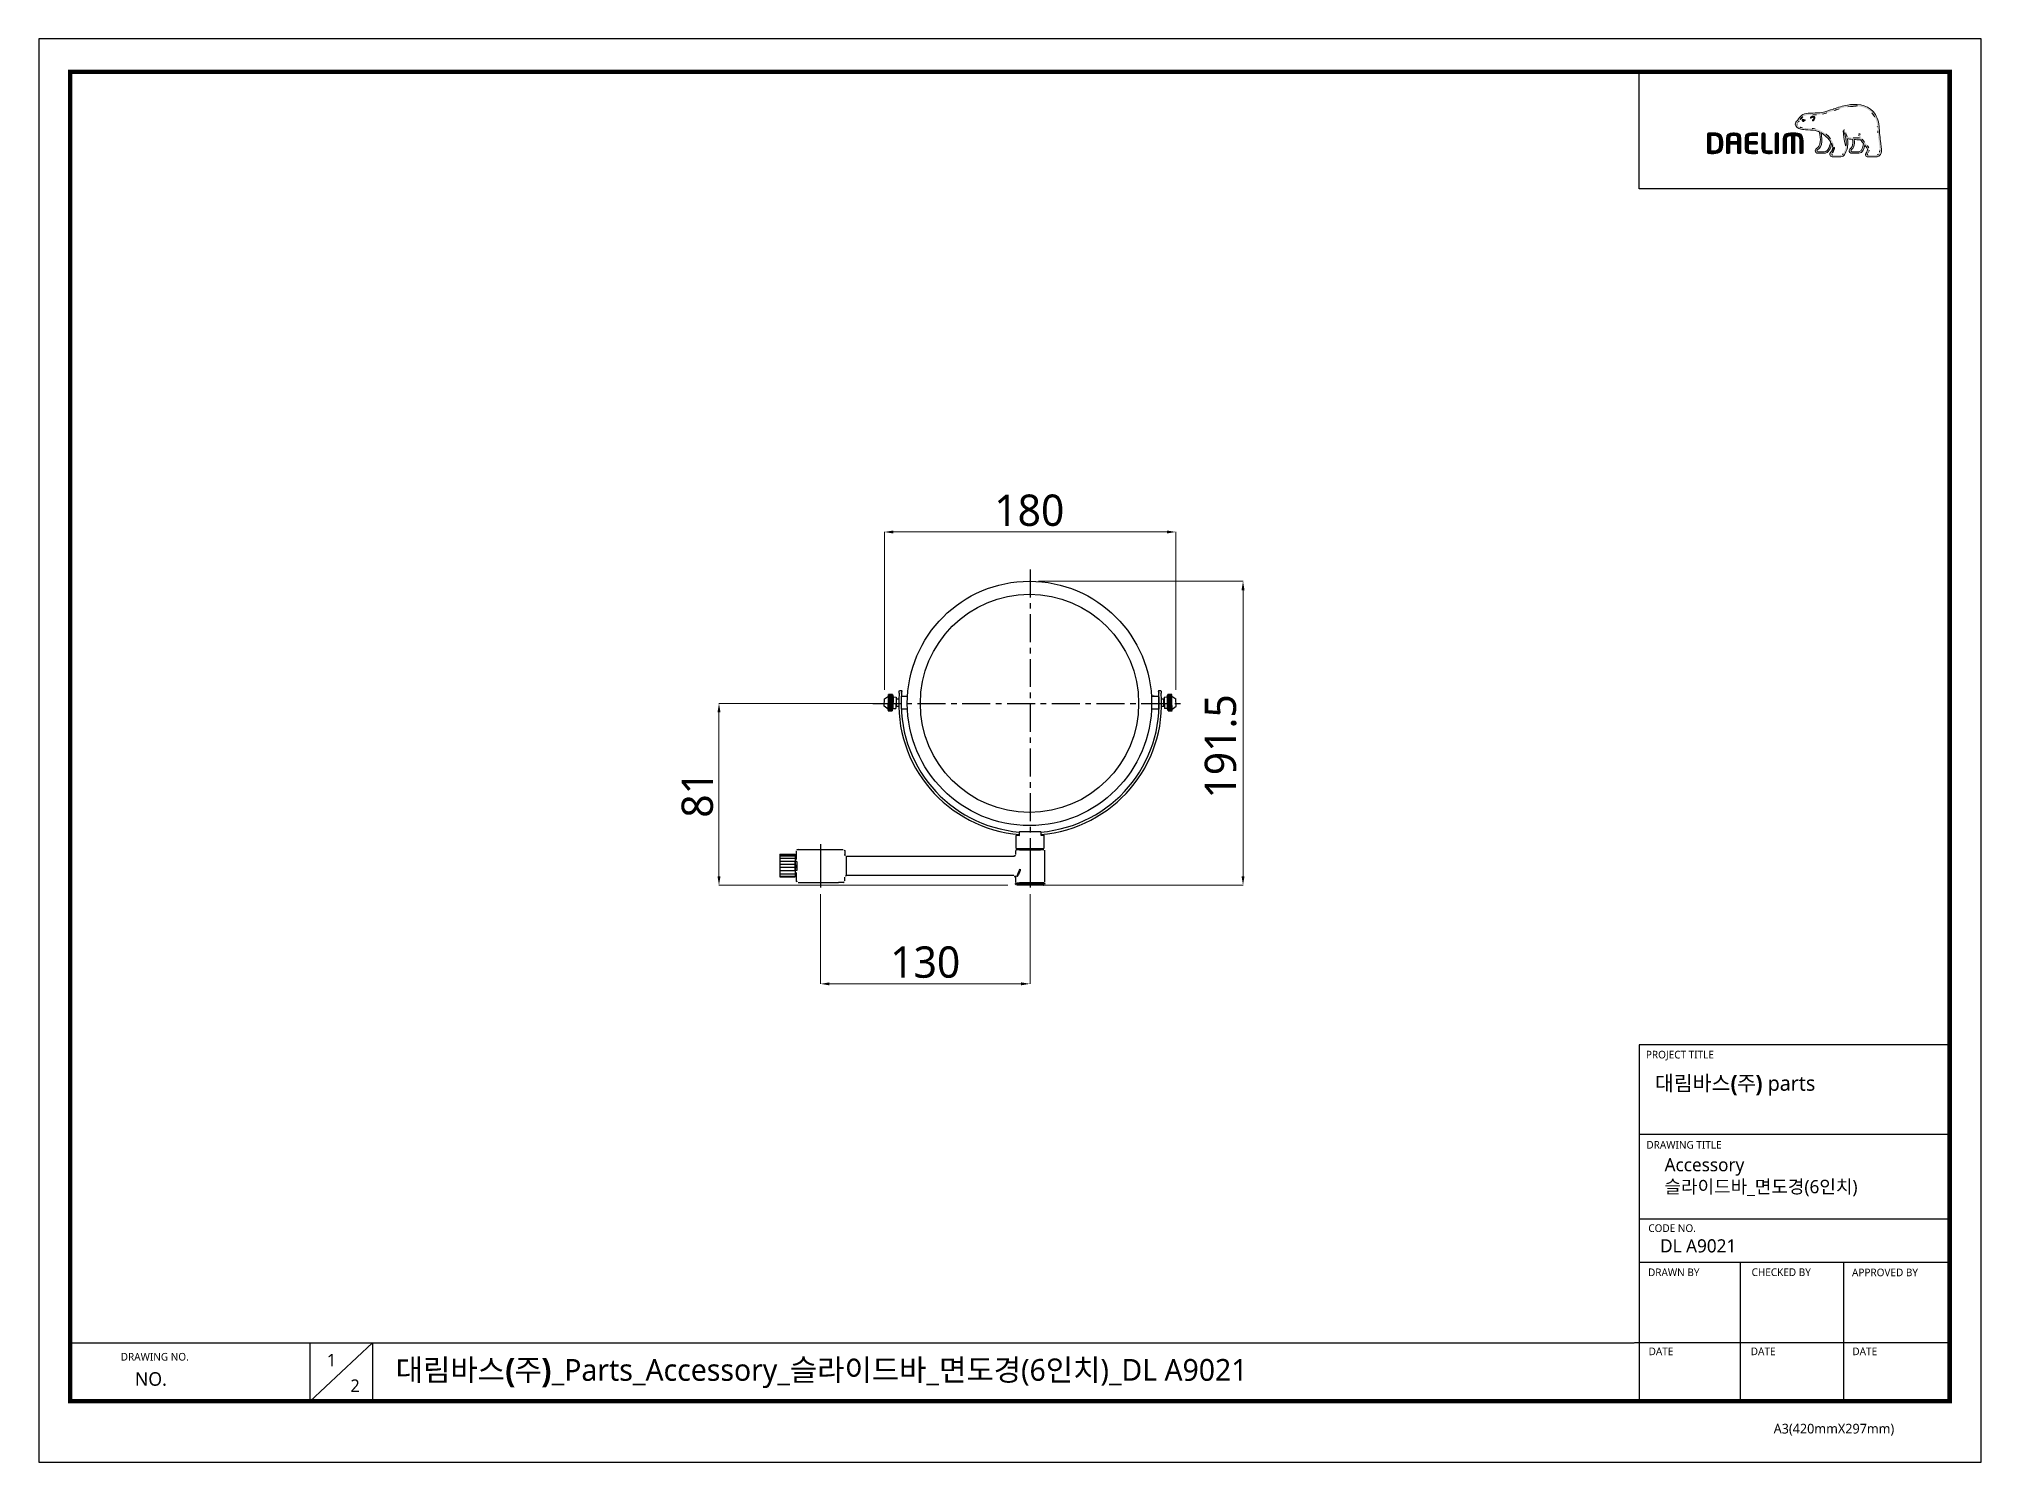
# Model space of a CAD drawing. Extents: x 16296660632 to 16296676936, y -37409619871 to -37409617270.
# Drawn here: x 16296676068 to 16296676936, y -37409617906 to -37409617270 of the extents above; entities outside this region: 1.
import ezdxf

# ---------------------------------------------------------------- set-up
doc = ezdxf.new("R2010")
doc.units = 0
doc.header["$LTSCALE"] = 10
doc.header["$MEASUREMENT"] = 0
doc.header["$PDMODE"] = 3
doc.header["$PDSIZE"] = -10
doc.linetypes.add('CENTER', pattern=[2, 1.25, -0.25, 0.25, -0.25])
doc.layers.get('0').update_dxf_attribs({"linetype": 'CONTINUOUS'})
doc.layers.get('DEFPOINTS').update_dxf_attribs({"linetype": 'CONTINUOUS'})
doc.layers.add('Default', color=7, linetype='CONTINUOUS')
doc.layers.add('MAKE2D_VISIBLE_LINES', color=7, linetype='CONTINUOUS')
doc.layers.add('레이어 1', color=7, linetype='CONTINUOUS', lineweight=0)
doc.styles.add('Daelim Dimension', font='NanumGothic.ttf')
doc.dimstyles.new('DEFAULT', dxfattribs={"dimscale": 2, "dimtxt": 2, "dimasz": 2, "dimexe": 0, "dimexo": 2, "dimgap": 1, "dimtad": 1, "dimdec": 1, "dimzin": 9, "dimdsep": 46, "dimtxsty": 'Daelim Dimension', "dimcen": 0.5, "dimclrd": 252, "dimclre": 252, "dimclrt": 3, "dimadec": 1, "dimazin": 0, "dimtfac": 1, "dimtdec": 1, "dimtix": 1, "dimtmove": 0, "dimatfit": 3, "dimfxl": 1, "dimtolj": 1, "dimtzin": 1, "dimlwd": 9, "dimlwe": 9, "dimarcsym": 0})

msp = doc.modelspace()

# ---------------------------------------------------------------- texts
at = {"color": 5, "ltscale": 40, "style": 'Daelim Dimension'}
for s, height, p in [('PROJECT TITLE', 3.42534836, (16296676786.157761, -37409617725.681183)), ('DRAWING TITLE', 3.42534836, (16296676786.377371, -37409617765.995689)), ('CODE NO.', 3.4253484, (16296676787.236361, -37409617803.224998)), ('DRAWN BY', 3.4253484, (16296676787.10203, -37409617822.969521)), ('CHECKED BY', 3.4253484, (16296676833.382259, -37409617822.908783)), ('APPROVED BY', 3.42534836, (16296676878.266781, -37409617823.019417)), ('DRAWING NO.', 3.42534836, (16296676104.57552, -37409617860.700653)), ('DATE', 3.4253484, (16296676787.369579, -37409617858.273521)), ('DATE', 3.4253484, (16296676833.018021, -37409617858.273521)), ('DATE', 3.4253484, (16296676878.42429, -37409617858.273521)), ('A3(420mmX297mm)', 4.32316177, (16296676843.2584, -37409617893.2649))]:
    msp.add_text(s, height=height, dxfattribs=at).set_placement(p)
at = {"attachment_point": 1, "style": 'Daelim Dimension'}
for s, insert, char_height, width in [('{\\fPretendard Variable SemiBold|b0|i0|c129|p2;\\C7;대림바스(주)} parts', (16296676790.23204, -37409617733.416939), 6.71466772, 107.91990417), (' Accessory\\P {\\fGulim|b0|i0|c129|p50;슬라이드바}_{\\fGulim|b0|i0|c129|p50;면도경}(6{\\fGulim|b0|i0|c129|p50;인치})', (16296676792.507071, -37409617770.232277), 5.88577298, 108.50752686), ('DL A9021', (16296676792.507071, -37409617806.480247), 5.885773, 99.05154084), ('1', (16296676196.69282, -37409617857.691338), 5.605498, 7.82308075), ('NO.', (16296676110.9198, -37409617865.879478), 6.0539379, 37.97848038), ('2', (16296676207.211201, -37409617869.116768), 5.605498, 7.82308075)]:
    msp.add_mtext(s, dxfattribs=dict(at, insert=insert, char_height=char_height, width=width))
at = {"color": 2, "insert": (16296676227.45752, -37409617859.989433), "char_height": 9.729543096, "width": 496.51947667, "attachment_point": 1, "style": 'Daelim Dimension'}
msp.add_mtext('{\\fPretendard Variable SemiBold|b0|i0|c129|p2;대림바스(주)}_Parts_Accessory_{\\fGulim|b0|i0|c129|p50;슬라이드바}_{\\fGulim|b0|i0|c129|p50;면도경}(6{\\fGulim|b0|i0|c129|p50;인치})_DL A9021', dxfattribs=at)

# ---------------------------------------------------------------- blocks, each defined once
blk = doc.blocks.new('*D0')
at = {"color": 5, "lineweight": 9, "transparency": 16777216}
for p, q in [((16296676445.83123, -37409617560.988678), (16296676445.83123, -37409617490.430649)), ((16296676449.83123, -37409617490.430649), (16296676572.15143, -37409617490.430649)), ((16296676576.15143, -37409617560.988678), (16296676576.15143, -37409617490.430649))]:
    blk.add_line(p, q, dxfattribs=at)
at = {"color": 5, "transparency": 16777216}
for points in [[(16296676449.83123, -37409617489.763977), (16296676449.83123, -37409617491.097313), (16296676445.83123, -37409617490.430649)], [(16296676572.15143, -37409617489.763977), (16296676572.15143, -37409617491.097313), (16296676576.15143, -37409617490.430649)]]:
    blk.add_solid(points, dxfattribs=at)
at = {"layer": 'DEFPOINTS', "color": 0, "transparency": 16777216}
for p in [(16296676576.15143, -37409617490.430649), (16296676445.83123, -37409617564.988678), (16296676576.15143, -37409617564.988678)]:
    blk.add_point(p, dxfattribs=at)
at = {"color": 7, "transparency": 16777216, "insert": (16296676510.62158, -37409617480.809761), "char_height": 14, "attachment_point": 5, "style": 'Daelim Dimension'}
blk.add_mtext('\\A1;180', dxfattribs=at)
blk = doc.blocks.new('*D1')
at = {"color": 5, "lineweight": 9, "transparency": 16777216}
for p, q in [((16296676514.69248, -37409617512.44218), (16296676606.11992, -37409617512.44218)), ((16296676606.11992, -37409617516.44218), (16296676606.11992, -37409617644.26144)), ((16296676515.02898, -37409617648.26144), (16296676606.11992, -37409617648.26144))]:
    blk.add_line(p, q, dxfattribs=at)
at = {"color": 5, "transparency": 16777216}
for points in [[(16296676605.45325, -37409617516.44218), (16296676606.78658, -37409617516.44218), (16296676606.11992, -37409617512.44218)], [(16296676605.45325, -37409617644.26144), (16296676606.78658, -37409617644.26144), (16296676606.11992, -37409617648.26144)]]:
    blk.add_solid(points, dxfattribs=at)
at = {"layer": 'DEFPOINTS', "color": 0, "transparency": 16777216}
for p in [(16296676510.69248, -37409617512.44218), (16296676511.02898, -37409617648.26144), (16296676606.11992, -37409617648.26144)]:
    blk.add_point(p, dxfattribs=at)
at = {"color": 7, "transparency": 16777216, "insert": (16296676596.13852, -37409617586.24253), "char_height": 14, "attachment_point": 5, "rotation": 90, "style": 'Daelim Dimension'}
blk.add_mtext('\\A1;191.5', dxfattribs=at)
blk = doc.blocks.new('*D2')
at = {"color": 5, "lineweight": 9, "transparency": 16777216}
for p, q in [((16296676441.79442, -37409617567.06135), (16296676371.94197, -37409617567.06135)), ((16296676371.94197, -37409617571.06135), (16296676371.94197, -37409617644.30936)), ((16296676500.98143, -37409617648.30936), (16296676371.94197, -37409617648.30936))]:
    blk.add_line(p, q, dxfattribs=at)
at = {"color": 5, "transparency": 16777216}
for points in [[(16296676371.2753, -37409617571.06135), (16296676372.60863, -37409617571.06135), (16296676371.94197, -37409617567.06135)], [(16296676371.2753, -37409617644.30936), (16296676372.60863, -37409617644.30936), (16296676371.94197, -37409617648.30936)]]:
    blk.add_solid(points, dxfattribs=at)
at = {"layer": 'DEFPOINTS', "color": 0, "transparency": 16777216}
for p in [(16296676445.79442, -37409617567.06135), (16296676371.94197, -37409617648.30936), (16296676504.98143, -37409617648.30936)]:
    blk.add_point(p, dxfattribs=at)
at = {"color": 7, "transparency": 16777216, "insert": (16296676362.32109, -37409617607.68535), "char_height": 14, "attachment_point": 5, "rotation": 90, "style": 'Daelim Dimension'}
blk.add_mtext('\\A1;81', dxfattribs=at)
blk = doc.blocks.new('*D3')
at = {"color": 5, "lineweight": 9, "transparency": 16777216}
for p, q in [((16296676417.30773, -37409617652.309357), (16296676417.30773, -37409617692.344841)), ((16296676510.92547, -37409617652.291573), (16296676510.92547, -37409617692.344841)), ((16296676421.30773, -37409617692.344841), (16296676506.92547, -37409617692.344841))]:
    blk.add_line(p, q, dxfattribs=at)
at = {"color": 5, "transparency": 16777216}
for points in [[(16296676421.30773, -37409617691.678177), (16296676421.30773, -37409617693.011513), (16296676417.30773, -37409617692.344841)], [(16296676506.92547, -37409617691.678177), (16296676506.92547, -37409617693.011513), (16296676510.92547, -37409617692.344841)]]:
    blk.add_solid(points, dxfattribs=at)
at = {"layer": 'DEFPOINTS', "color": 0, "transparency": 16777216}
for p in [(16296676417.30773, -37409617648.309357), (16296676510.92547, -37409617648.291573), (16296676510.92547, -37409617692.344841)]:
    blk.add_point(p, dxfattribs=at)
at = {"color": 7, "transparency": 16777216, "insert": (16296676464.1166, -37409617682.713943), "char_height": 14, "attachment_point": 5, "style": 'Daelim Dimension'}
blk.add_mtext('\\A1;130', dxfattribs=at)

# ---------------------------------------------------------------- dimensions: what is measured, and where the dimension line sits
for base, p1, p2, text, picture, middle in [((16296676576.15143, -37409617490.430649), (16296676445.83123, -37409617564.988678), (16296676576.15143, -37409617564.988678), '180', '*D0', (16296676510.62158, -37409617490.430649)), ((16296676510.92547, -37409617692.344841), (16296676417.30773, -37409617648.309357), (16296676510.92547, -37409617648.291573), '130', '*D3', (16296676464.1166, -37409617692.344841))]:
    dim = msp.add_linear_dim(base=base, p1=p1, p2=p2, text=text, dimstyle='DEFAULT', override={"dimtxt": 7, "dimdec": 0, "dimclrd": 5, "dimclre": 5, "dimclrt": 7})
    dim.commit()
    dim.dimension.update_dxf_attribs({"geometry": picture, "text_midpoint": middle, "dimtype": 160})
dim = msp.add_linear_dim(base=(16296676606.119921, -37409617648.261436), p1=(16296676510.69248, -37409617512.442177), p2=(16296676511.02898, -37409617648.261436), angle=90, text='191.5', dimstyle='DEFAULT', override={"dimtxt": 7, "dimdec": 0, "dimclrd": 5, "dimclre": 5, "dimclrt": 7})
dim.commit()
dim.dimension.update_dxf_attribs({"geometry": '*D1', "text_midpoint": (16296676606.119921, -37409617586.242531), "dimtype": 160})
dim = msp.add_linear_dim(base=(16296676371.941971, -37409617648.309357), p1=(16296676445.79442, -37409617567.061348), p2=(16296676504.98143, -37409617648.309357), angle=90, dimstyle='DEFAULT', override={"dimtxt": 7, "dimdec": 0, "dimclrd": 5, "dimclre": 5, "dimclrt": 7})
dim.commit()
dim.dimension.update_dxf_attribs({"geometry": '*D2', "text_midpoint": (16296676362.321091, -37409617607.685349)})

# ---------------------------------------------------------------- hatches: boundary and pattern name
at = {"ltscale": 0.5}
h = msp.add_hatch(color=5, dxfattribs=at)
h.set_gradient(color1=(0, 0, 255), one_color=1, tint=1)
edge = h.paths.add_edge_path(flags=16)
edge.add_spline(control_points=[(16296660653.825001, -37409619854.891739), (16296660653.825001, -37409619862.145737), (16296660650.51771, -37409619865.679031), (16296660643.69503, -37409619865.679031), (16296660643.69503, -37409619865.679031), (16296660639.022791, -37409619865.590843), (16296660637.81632, -37409619865.563271), (16296660637.81632, -37409619865.563271), (16296660637.81632, -37409619837.724129), (16296660637.81632, -37409619837.724129), (16296660640.23064, -37409619837.478844), (16296660643.66058, -37409619837.438873), (16296660643.70261, -37409619837.438873), (16296660650.705811, -37409619837.438873), (16296660653.825001, -37409619840.775108), (16296660653.825001, -37409619848.194473), (16296660653.825001, -37409619848.194473), (16296660653.825001, -37409619854.891739), (16296660653.825001, -37409619854.891739)], knot_values=[0, 0, 0, 0, 1, 1, 1, 2, 2, 2, 3, 3, 3, 4, 4, 4, 5, 5, 5, 6, 6, 6, 6], degree=3, periodic=0)
edge = h.paths.add_edge_path()
edge.add_spline(control_points=[(16296660643.69503, -37409619832.221619), (16296660639.904051, -37409619832.221619), (16296660634.994089, -37409619832.448303), (16296660633.39006, -37409619832.69635), (16296660632.37995, -37409619832.870667), (16296660631.737789, -37409619833.622391), (16296660631.737789, -37409619834.616653), (16296660631.737789, -37409619834.616653), (16296660631.737789, -37409619868.454399), (16296660631.737789, -37409619868.454399), (16296660631.737789, -37409619869.523758), (16296660632.38271, -37409619870.233437), (16296660633.440359, -37409619870.430496), (16296660634.95689, -37409619870.662018), (16296660639.85375, -37409619870.896294), (16296660643.69503, -37409619870.896294), (16296660654.267349, -37409619870.896294), (16296660659.84634, -37409619865.351059), (16296660659.84634, -37409619854.891739), (16296660659.84634, -37409619854.891739), (16296660659.84634, -37409619848.194473), (16296660659.84634, -37409619848.194473), (16296660659.84634, -37409619837.750313), (16296660654.267349, -37409619832.221619), (16296660643.69503, -37409619832.221619)], knot_values=[0, 0, 0, 0, 1, 1, 1, 2, 2, 2, 3, 3, 3, 4, 4, 4, 5, 5, 5, 6, 6, 6, 7, 7, 7, 8, 8, 8, 8], degree=3, periodic=0)
at = {"layer": '레이어 1'}
h = msp.add_hatch(color=5, dxfattribs=at)
h.dxf.hatch_style = 1
edge = h.paths.add_edge_path(flags=16)
edge.add_spline(control_points=[(16296676890.15797, -37409617321.58429), (16296676889.77985, -37409617322.002876), (16296676889.304649, -37409617322.00663), (16296676889.28409, -37409617322.00663), (16296676889.28409, -37409617322.00663), (16296676885.47757, -37409617322.00663), (16296676885.47757, -37409617322.00663), (16296676885.337709, -37409617322.00663), (16296676885.23085, -37409617321.971573), (16296676885.16164, -37409617321.903236), (16296676885.10388, -37409617321.846657), (16296676885.075821, -37409617321.760612), (16296676885.075821, -37409617321.653976), (16296676885.075821, -37409617321.439308), (16296676885.23251, -37409617321.241943), (16296676885.398991, -37409617321.032417), (16296676885.553329, -37409617320.834129), (16296676885.699949, -37409617320.646118), (16296676885.78203, -37409617320.415077), (16296676885.990391, -37409617319.854317), (16296676885.969101, -37409617319.256126), (16296676885.720289, -37409617318.729057), (16296676885.27083, -37409617317.775421), (16296676884.603939, -37409617317.026192), (16296676883.95759, -37409617316.302208), (16296676883.95759, -37409617316.302208), (16296676883.738701, -37409617316.061813), (16296676883.738701, -37409617316.059479), (16296676882.898491, -37409617315.123177), (16296676882.03021, -37409617314.154572), (16296676881.96171, -37409617312.841316), (16296676881.946039, -37409617312.581284), (16296676881.82584, -37409617312.424141), (16296676881.658649, -37409617312.431152), (16296676881.658649, -37409617312.431152), (16296676881.41239, -37409617312.549454), (16296676881.40703, -37409617312.549454), (16296676881.34038, -37409617312.622902), (16296676881.3032, -37409617312.732323), (16296676881.3032, -37409617312.858162), (16296676881.3032, -37409617312.858162), (16296676881.305309, -37409617312.902573), (16296676881.305309, -37409617312.903053), (16296676881.33898, -37409617313.377747), (16296676881.45216, -37409617313.843567), (16296676881.651159, -37409617314.327141), (16296676881.651159, -37409617314.327141), (16296676881.670589, -37409617314.375801), (16296676881.670589, -37409617314.375801), (16296676881.670589, -37409617314.375801), (16296676881.61911, -37409617314.377663), (16296676881.61911, -37409617314.377663), (16296676879.17543, -37409617314.47448), (16296676876.779711, -37409617314.013344), (16296676876.07513, -37409617313.843567), (16296676875.640631, -37409617312.095337), (16296676874.93586, -37409617310.936401), (16296676874.905439, -37409617310.887299), (16296676874.850719, -37409617310.79657), (16296676874.76326, -37409617310.726868), (16296676874.679079, -37409617310.702553), (16296676874.679079, -37409617310.702553), (16296676874.47328, -37409617310.733421), (16296676874.44804, -37409617310.736702), (16296676874.43074, -37409617310.762421), (16296676874.39472, -37409617310.811058), (16296676874.31521, -37409617310.917702), (16296676874.31521, -37409617310.917702), (16296676874.30541, -37409617311.003281), (16296676874.30541, -37409617311.003281), (16296676874.30541, -37409617311.003281), (16296676874.37039, -37409617311.233383), (16296676874.37039, -37409617311.233383), (16296676874.423719, -37409617311.325523), (16296676875.67852, -37409617313.523666), (16296676875.67852, -37409617316.435043), (16296676875.67852, -37409617318.230957), (16296676875.206619, -37409617319.925377), (16296676874.27593, -37409617321.470657), (16296676874.053539, -37409617321.841507), (16296676873.76054, -37409617322.00663), (16296676873.324671, -37409617322.00663), (16296676873.324671, -37409617322.00663), (16296676869.572359, -37409617322.00663), (16296676869.572359, -37409617322.00663), (16296676869.447969, -37409617322.00663), (16296676869.1884, -37409617321.919159), (16296676869.1884, -37409617321.647903), (16296676869.1884, -37409617321.498238), (16296676869.32707, -37409617321.252693), (16296676869.55813, -37409617320.994072), (16296676871.12182, -37409617319.252869), (16296676870.219669, -37409617316.533241), (16296676868.72002, -37409617314.741524), (16296676867.271561, -37409617313.013412), (16296676864.907631, -37409617310.838654), (16296676861.87233, -37409617310.29847), (16296676860.79664, -37409617310.110481), (16296676859.02903, -37409617310.005722), (16296676857.601379, -37409617309.921043), (16296676857.601379, -37409617309.921043), (16296676856.158331, -37409617309.835457), (16296676856.158331, -37409617309.835457), (16296676855.417749, -37409617309.77887), (16296676854.19381, -37409617309.323349), (16296676853.821289, -37409617308.61805), (16296676853.66391, -37409617308.325737), (16296676853.681681, -37409617308.029251), (16296676853.87903, -37409617307.688301), (16296676854.00322, -37409617307.482529), (16296676854.173691, -37409617307.30574), (16296676854.38813, -37409617307.090591), (16296676854.625231, -37409617306.85067), (16296676854.86915, -37409617306.602333), (16296676855.05905, -37409617306.27494), (16296676855.05905, -37409617306.27494), (16296676855.11351, -37409617306.172531), (16296676855.11351, -37409617306.172531), (16296676855.8382, -37409617304.786293), (16296676857.331051, -37409617304.054337), (16296676859.552349, -37409617303.995438), (16296676859.552349, -37409617303.995438), (16296676860.80508, -37409617303.9814), (16296676860.80508, -37409617303.9814), (16296676862.18054, -37409617303.97438), (16296676863.74124, -37409617303.966438), (16296676865.023609, -37409617303.690483), (16296676866.82469, -37409617303.303238), (16296676868.631599, -37409617302.685883), (16296676870.2262, -37409617302.142448), (16296676870.2262, -37409617302.142448), (16296676870.27718, -37409617302.125618), (16296676870.27718, -37409617302.125618), (16296676872.24943, -37409617301.451202), (16296676874.28903, -37409617300.753853), (16296676876.37397, -37409617300.414322), (16296676879.71072, -37409617299.861977), (16296676884.292891, -37409617299.880219), (16296676887.175751, -37409617303.116631), (16296676888.508209, -37409617304.615089), (16296676889.328991, -37409617306.675751), (16296676889.611469, -37409617309.242897), (16296676889.611469, -37409617309.242897), (16296676889.600731, -37409617309.234489), (16296676889.590879, -37409617309.225609), (16296676889.6138, -37409617309.27655), (16296676889.63533, -37409617309.564682), (16296676889.75412, -37409617311.197853), (16296676889.78826, -37409617311.983093), (16296676889.824289, -37409617312.794991), (16296676890.029579, -37409617314.30143), (16296676890.029579, -37409617314.30143), (16296676890.611401, -37409617319.339371), (16296676890.611401, -37409617319.339371), (16296676890.611401, -37409617319.339371), (16296676890.646, -37409617319.951591), (16296676890.646, -37409617319.951591), (16296676890.646, -37409617320.674652), (16296676890.482321, -37409617321.224182), (16296676890.15797, -37409617321.58429)], knot_values=[0, 0, 0, 0, 1, 1, 1, 2, 2, 2, 3, 3, 3, 4, 4, 4, 5, 5, 5, 6, 6, 6, 7, 7, 7, 8, 8, 8, 9, 9, 9, 10, 10, 10, 11, 11, 11, 12, 12, 12, 13, 13, 13, 14, 14, 14, 15, 15, 15, 16, 16, 16, 17, 17, 17, 18, 18, 18, 19, 19, 19, 20, 20, 20, 21, 21, 21, 22, 22, 22, 23, 23, 23, 24, 24, 24, 25, 25, 25, 26, 26, 26, 27, 27, 27, 28, 28, 28, 29, 29, 29, 30, 30, 30, 31, 31, 31, 32, 32, 32, 33, 33, 33, 34, 34, 34, 35, 35, 35, 36, 36, 36, 37, 37, 37, 38, 38, 38, 39, 39, 39, 40, 40, 40, 41, 41, 41, 42, 42, 42, 43, 43, 43, 44, 44, 44, 45, 45, 45, 46, 46, 46, 47, 47, 47, 48, 48, 48, 49, 49, 49, 50, 50, 50, 51, 51, 51, 52, 52, 52, 53, 53, 53, 53], degree=3, periodic=0)
edge = h.paths.add_edge_path(flags=16)
edge.add_spline(control_points=[(16296676881.358391, -37409617320.495506), (16296676881.358391, -37409617320.495506), (16296676878.25316, -37409617320.495506), (16296676878.25316, -37409617320.495506), (16296676878.023529, -37409617320.495506), (16296676877.84206, -37409617320.31218), (16296676877.84206, -37409617320.078323), (16296676877.84206, -37409617319.915108), (16296676877.98377, -37409617319.707451), (16296676878.117781, -37409617319.564796), (16296676878.749399, -37409617318.960091), (16296676879.395491, -37409617318.127609), (16296676879.395491, -37409617316.547272), (16296676879.395491, -37409617316.547272), (16296676879.355511, -37409617315.829369), (16296676879.355511, -37409617315.826576), (16296676879.355511, -37409617315.826576), (16296676879.241381, -37409617315.128288), (16296676879.241381, -37409617315.128288), (16296676879.241381, -37409617315.128288), (16296676879.233431, -37409617315.084328), (16296676879.233431, -37409617315.084328), (16296676879.233431, -37409617315.084328), (16296676879.279261, -37409617315.087608), (16296676879.279261, -37409617315.087608), (16296676879.85828, -37409617315.129227), (16296676880.98494, -37409617315.191917), (16296676882.060631, -37409617315.14093), (16296676882.33375, -37409617315.575417), (16296676882.773849, -37409617316.1343), (16296676883.41646, -37409617316.878868), (16296676883.386971, -37409617317.24929), (16296676883.080191, -37409617320.495506), (16296676881.358391, -37409617320.495506)], knot_values=[0, 0, 0, 0, 1, 1, 1, 2, 2, 2, 3, 3, 3, 4, 4, 4, 5, 5, 5, 6, 6, 6, 7, 7, 7, 8, 8, 8, 9, 9, 9, 10, 10, 10, 11, 11, 11, 11], degree=3, periodic=0)
edge = h.paths.add_edge_path(flags=16)
edge.add_spline(control_points=[(16296676865.77706, -37409617320.495506), (16296676865.77706, -37409617320.495506), (16296676863.05138, -37409617320.495506), (16296676863.05138, -37409617320.495506), (16296676862.847, -37409617320.495506), (16296676862.627171, -37409617320.327141), (16296676862.627171, -37409617320.078323), (16296676862.627171, -37409617319.927277), (16296676862.75391, -37409617319.740189), (16296676862.98497, -37409617319.554512), (16296676863.674801, -37409617319.004982), (16296676864.720091, -37409617318.173424), (16296676864.833281, -37409617315.877518), (16296676864.833281, -37409617315.877518), (16296676864.84893, -37409617315.251297), (16296676864.84893, -37409617315.251297), (16296676864.84893, -37409617314.274773), (16296676864.625151, -37409617313.095734), (16296676864.41284, -37409617312.04203), (16296676864.41284, -37409617312.04203), (16296676864.378201, -37409617311.934471), (16296676864.378201, -37409617311.934471), (16296676864.378201, -37409617311.934471), (16296676864.467541, -37409617312.00415), (16296676864.467541, -37409617312.00415), (16296676864.873949, -37409617312.254349), (16296676867.10017, -37409617313.763123), (16296676868.68004, -37409617315.992149), (16296676868.54907, -37409617317.047234), (16296676867.95417, -37409617320.495506), (16296676865.77706, -37409617320.495506)], knot_values=[0, 0, 0, 0, 1, 1, 1, 2, 2, 2, 3, 3, 3, 4, 4, 4, 5, 5, 5, 6, 6, 6, 7, 7, 7, 8, 8, 8, 9, 9, 9, 10, 10, 10, 10], degree=3, periodic=0)
edge = h.paths.add_edge_path()
edge.add_spline(control_points=[(16296676891.38076, -37409617319.263153), (16296676891.379789, -37409617319.256126), (16296676890.801741, -37409617314.196678), (16296676890.801741, -37409617314.196678), (16296676890.587761, -37409617312.684639), (16296676890.55689, -37409617311.878326), (16296676890.529079, -37409617311.163712), (16296676890.529079, -37409617311.163712), (16296676890.385981, -37409617309.166199), (16296676890.385981, -37409617309.16478), (16296676890.081511, -37409617306.430687), (16296676889.19665, -37409617304.222252), (16296676887.754749, -37409617302.607323), (16296676884.639931, -37409617299.107567), (16296676879.777599, -37409617299.070633), (16296676876.245609, -37409617299.652924), (16296676874.0795, -37409617300.011177), (16296676872.009041, -37409617300.717873), (16296676870.007311, -37409617301.402557), (16296676870.007311, -37409617301.402557), (16296676869.942789, -37409617301.425461), (16296676869.942789, -37409617301.425461), (16296676868.377911, -37409617301.959084), (16296676866.60206, -37409617302.566643), (16296676864.85947, -37409617302.93795), (16296676863.66218, -37409617303.193787), (16296676862.162769, -37409617303.20549), (16296676860.838261, -37409617303.212502), (16296676860.838261, -37409617303.212502), (16296676859.52734, -37409617303.228401), (16296676859.52734, -37409617303.228401), (16296676857.00836, -37409617303.290611), (16296676855.292629, -37409617304.162872), (16296676854.42601, -37409617305.819878), (16296676854.42601, -37409617305.819878), (16296676854.386959, -37409617305.891434), (16296676854.386959, -37409617305.891434), (16296676854.24361, -37409617306.142593), (16296676854.03104, -37409617306.355858), (16296676853.840691, -37409617306.546677), (16296676853.630939, -37409617306.758072), (16296676853.39452, -37409617306.995178), (16296676853.213989, -37409617307.301979), (16296676853.032749, -37409617307.609268), (16296676852.94133, -37409617307.920738), (16296676852.94133, -37409617308.226601), (16296676852.94133, -37409617308.483833), (16296676853.005859, -37409617308.736389), (16296676853.135441, -37409617308.977707), (16296676853.670931, -37409617309.988876), (16296676855.1984, -37409617310.534653), (16296676856.109909, -37409617310.599663), (16296676856.109909, -37409617310.599663), (16296676857.45171, -37409617310.683853), (16296676857.483761, -37409617310.686661), (16296676858.825331, -37409617310.762421), (16296676860.66264, -37409617310.868584), (16296676861.7353, -37409617311.057999), (16296676862.36248, -37409617311.168839), (16296676863.07523, -37409617311.393791), (16296676863.731871, -37409617311.702957), (16296676863.778641, -37409617311.873177), (16296676864.11957, -37409617313.388977), (16296676864.11957, -37409617315.252243), (16296676864.11957, -37409617315.252243), (16296676864.10508, -37409617315.843422), (16296676864.10508, -37409617315.843422), (16296676864.006161, -37409617317.808151), (16296676863.14959, -37409617318.494728), (16296676862.521959, -37409617318.997032), (16296676862.45833, -37409617319.047081), (16296676861.898991, -37409617319.51149), (16296676861.858749, -37409617320.070381), (16296676861.83024, -37409617320.386543), (16296676861.920719, -37409617320.674652), (16296676862.11272, -37409617320.881821), (16296676862.320841, -37409617321.106308), (16296676862.637239, -37409617321.219963), (16296676863.05138, -37409617321.219963), (16296676863.05138, -37409617321.219963), (16296676865.77706, -37409617321.219963), (16296676865.77706, -37409617321.219963), (16296676867.81715, -37409617321.219963), (16296676868.82641, -37409617319.023239), (16296676869.13343, -37409617316.965393), (16296676869.13343, -37409617316.965393), (16296676869.139759, -37409617316.675903), (16296676869.139759, -37409617316.675903), (16296676869.139759, -37409617316.675903), (16296676869.223961, -37409617316.820862), (16296676869.223961, -37409617316.820862), (16296676869.4856, -37409617317.40313), (16296676869.643009, -37409617318.099068), (16296676869.643009, -37409617318.623329), (16296676869.643009, -37409617319.359016), (16296676869.41523, -37409617320.001633), (16296676868.982599, -37409617320.480537), (16296676868.873409, -37409617320.588577), (16296676868.32785, -37409617321.154007), (16296676868.32785, -37409617321.718521), (16296676868.32785, -37409617321.718521), (16296676868.332769, -37409617321.8116), (16296676868.332769, -37409617321.8116), (16296676868.41016, -37409617322.478531), (16296676868.949869, -37409617322.776443), (16296676869.451241, -37409617322.776443), (16296676869.451241, -37409617322.776443), (16296676873.324671, -37409617322.776443), (16296676873.324671, -37409617322.776443), (16296676874.023849, -37409617322.776443), (16296676874.581079, -37409617322.461647), (16296676874.9391, -37409617321.867729), (16296676875.924789, -37409617320.231262), (16296676876.424259, -37409617318.454048), (16296676876.424259, -37409617316.587021), (16296676876.424259, -37409617316.004272), (16296676876.36931, -37409617315.382263), (16296676876.26174, -37409617314.736839), (16296676876.26174, -37409617314.736839), (16296676876.25239, -37409617314.685387), (16296676876.25239, -37409617314.685387), (16296676876.25239, -37409617314.685387), (16296676876.303829, -37409617314.696167), (16296676876.303829, -37409617314.696167), (16296676876.769871, -37409617314.786423), (16296676877.51959, -37409617314.916443), (16296676878.44607, -37409617315.016518), (16296676878.44607, -37409617315.016518), (16296676878.47299, -37409617315.019791), (16296676878.47299, -37409617315.019791), (16296676878.47299, -37409617315.019791), (16296676878.59763, -37409617315.729767), (16296676878.59763, -37409617315.729767), (16296676878.59763, -37409617315.729767), (16296676878.62496, -37409617315.898109), (16296676878.62496, -37409617315.900917), (16296676878.62496, -37409617315.900917), (16296676878.661921, -37409617316.529053), (16296676878.661921, -37409617316.529053), (16296676878.661921, -37409617318.036423), (16296676877.977209, -37409617318.692108), (16296676877.60915, -37409617319.0438), (16296676877.603991, -37409617319.048477), (16296676877.09049, -37409617319.570412), (16296676877.03483, -37409617320.033417), (16296676877.03483, -37409617320.033417), (16296676877.017059, -37409617320.175621), (16296676877.017059, -37409617320.175621), (16296676877.017059, -37409617320.32106), (16296676877.054461, -37409617320.606361), (16296676877.30888, -37409617320.869209), (16296676877.532921, -37409617321.102592), (16296676877.879709, -37409617321.219963), (16296676878.340851, -37409617321.219963), (16296676878.340851, -37409617321.219963), (16296676881.358391, -37409617321.219963), (16296676881.358391, -37409617321.219963), (16296676883.191031, -37409617321.219963), (16296676883.74267, -37409617318.889931), (16296676883.965059, -37409617317.584137), (16296676883.965059, -37409617317.584137), (16296676883.975361, -37409617317.449448), (16296676883.975361, -37409617317.449448), (16296676883.975361, -37409617317.449448), (16296676884.04784, -37409617317.548126), (16296676884.04784, -37409617317.548126), (16296676884.470409, -37409617318.087852), (16296676884.84104, -37409617318.687881), (16296676885.019449, -37409617319.061119), (16296676885.11322, -37409617319.255203), (16296676885.16374, -37409617319.47081), (16296676885.16374, -37409617319.68689), (16296676885.16374, -37409617319.68689), (16296676885.095461, -37409617320.123703), (16296676885.095461, -37409617320.123703), (16296676885.024839, -37409617320.360817), (16296676884.86302, -37409617320.579224), (16296676884.70471, -37409617320.790627), (16296676884.472481, -37409617321.092278), (16296676884.23303, -37409617321.405167), (16296676884.23303, -37409617321.784927), (16296676884.23303, -37409617321.784927), (16296676884.255489, -37409617321.993988), (16296676884.255489, -37409617321.993988), (16296676884.36585, -37409617322.498161), (16296676884.774389, -37409617322.776443), (16296676885.405069, -37409617322.776443), (16296676885.405069, -37409617322.776443), (16296676889.282221, -37409617322.776443), (16296676889.282221, -37409617322.776443), (16296676889.367319, -37409617322.776443), (16296676890.125, -37409617322.757736), (16296676890.718479, -37409617322.115593), (16296676891.192249, -37409617321.602547), (16296676891.422371, -37409617320.89724), (16296676891.422371, -37409617319.96093), (16296676891.422371, -37409617319.96093), (16296676891.38121, -37409617319.266434), (16296676891.38076, -37409617319.263153)], knot_values=[0, 0, 0, 0, 1, 1, 1, 2, 2, 2, 3, 3, 3, 4, 4, 4, 5, 5, 5, 6, 6, 6, 7, 7, 7, 8, 8, 8, 9, 9, 9, 10, 10, 10, 11, 11, 11, 12, 12, 12, 13, 13, 13, 14, 14, 14, 15, 15, 15, 16, 16, 16, 17, 17, 17, 18, 18, 18, 19, 19, 19, 20, 20, 20, 21, 21, 21, 22, 22, 22, 23, 23, 23, 24, 24, 24, 25, 25, 25, 26, 26, 26, 27, 27, 27, 28, 28, 28, 29, 29, 29, 30, 30, 30, 31, 31, 31, 32, 32, 32, 33, 33, 33, 34, 34, 34, 35, 35, 35, 36, 36, 36, 37, 37, 37, 38, 38, 38, 39, 39, 39, 40, 40, 40, 41, 41, 41, 42, 42, 42, 43, 43, 43, 44, 44, 44, 45, 45, 45, 46, 46, 46, 47, 47, 47, 48, 48, 48, 49, 49, 49, 50, 50, 50, 51, 51, 51, 52, 52, 52, 53, 53, 53, 54, 54, 54, 55, 55, 55, 56, 56, 56, 57, 57, 57, 58, 58, 58, 59, 59, 59, 60, 60, 60, 61, 61, 61, 62, 62, 62, 63, 63, 63, 64, 64, 64, 65, 65, 65, 66, 66, 66, 66], degree=3, periodic=0)
edge = h.paths.add_edge_path(flags=0)
edge.add_spline(control_points=[(16296676856.04397, -37409617306.178596), (16296676856.04397, -37409617306.178596), (16296676856.608009, -37409617305.923721), (16296676857.306749, -37409617306.193092), (16296676857.306749, -37409617306.193092), (16296676857.39327, -37409617306.230049), (16296676857.28055, -37409617306.389526), (16296676856.94031, -37409617306.846931), (16296676856.604971, -37409617306.945633), (16296676856.604971, -37409617306.945633), (16296676856.604971, -37409617306.945633), (16296676856.36202, -37409617307.031197), (16296676856.22546, -37409617306.865631), (16296676855.949511, -37409617306.541992), (16296676855.941099, -37409617306.353523), (16296676855.941099, -37409617306.353523), (16296676855.941099, -37409617306.353523), (16296676855.91256, -37409617306.213676), (16296676856.04397, -37409617306.178596)], knot_values=[0, 0, 0, 0, 1, 1, 1, 2, 2, 2, 3, 3, 3, 4, 4, 4, 5, 5, 5, 6, 6, 6, 6], degree=3, periodic=0)
edge = h.paths.add_edge_path(flags=0)
edge.add_spline(control_points=[(16296676859.76609, -37409617305.141273), (16296676859.68166, -37409617305.233414), (16296676859.675119, -37409617305.38681), (16296676859.76609, -37409617305.46772), (16296676859.85309, -37409617305.546288), (16296676860.003901, -37409617305.525711), (16296676860.088091, -37409617305.433113), (16296676860.13299, -37409617305.38681), (16296676860.59601, -37409617304.837273), (16296676860.99542, -37409617305.11834), (16296676861.141319, -37409617305.223122), (16296676861.20166, -37409617305.371834), (16296676861.180161, -37409617305.564041), (16296676861.146009, -37409617305.872253), (16296676860.878731, -37409617306.222099), (16296676860.691879, -37409617306.341827), (16296676860.58736, -37409617306.405434), (16296676860.518379, -37409617306.541992), (16296676860.567949, -37409617306.652382), (16296676860.61705, -37409617306.762268), (16296676860.756889, -37409617306.795029), (16296676860.869129, -37409617306.742638), (16296676861.203529, -37409617306.58268), (16296676861.62517, -37409617306.048592), (16296676861.68292, -37409617305.550499), (16296676861.72126, -37409617305.203484), (16296676861.565519, -37409617304.920052), (16296676861.288179, -37409617304.728783), (16296676860.691879, -37409617304.305511), (16296676860.01606, -37409617304.871857), (16296676859.76609, -37409617305.141273)], knot_values=[0, 0, 0, 0, 1, 1, 1, 2, 2, 2, 3, 3, 3, 4, 4, 4, 5, 5, 5, 6, 6, 6, 7, 7, 7, 8, 8, 8, 9, 9, 9, 10, 10, 10, 10], degree=3, periodic=0)
edge = h.paths.add_edge_path(flags=0)
edge.add_spline(control_points=[(16296676859.68985, -37409617305.55423), (16296676859.68985, -37409617305.55423), (16296676859.68985, -37409617305.55423), (16296676859.68985, -37409617305.55423), (16296676859.68985, -37409617305.55423), (16296676859.68985, -37409617305.55423), (16296676859.68985, -37409617305.55423)], knot_values=[0, 0, 0, 0, 1, 1, 1, 2, 2, 2, 2], degree=3, periodic=0)
h = msp.add_hatch(color=5, dxfattribs=at)
h.dxf.hatch_style = 2
edge = h.paths.add_edge_path()
edge.add_spline(control_points=[(16296676856.04397, -37409617306.178596), (16296676856.04397, -37409617306.178596), (16296676856.608009, -37409617305.923721), (16296676857.306749, -37409617306.193092), (16296676857.306749, -37409617306.193092), (16296676857.39327, -37409617306.230049), (16296676857.28055, -37409617306.389526), (16296676856.94031, -37409617306.846931), (16296676856.604971, -37409617306.945633), (16296676856.604971, -37409617306.945633), (16296676856.604971, -37409617306.945633), (16296676856.36202, -37409617307.031197), (16296676856.22546, -37409617306.865631), (16296676855.949511, -37409617306.541992), (16296676855.941099, -37409617306.353523), (16296676855.941099, -37409617306.353523), (16296676855.941099, -37409617306.353523), (16296676855.91256, -37409617306.213676), (16296676856.04397, -37409617306.178596)], knot_values=[0, 0, 0, 0, 1, 1, 1, 2, 2, 2, 3, 3, 3, 4, 4, 4, 5, 5, 5, 6, 6, 6, 6], degree=3, periodic=0)
h = msp.add_hatch(color=5, dxfattribs=at)
h.dxf.hatch_style = 2
edge = h.paths.add_edge_path()
edge.add_spline(control_points=[(16296676859.76609, -37409617305.141273), (16296676859.68166, -37409617305.233414), (16296676859.675119, -37409617305.38681), (16296676859.76609, -37409617305.46772), (16296676859.85309, -37409617305.546288), (16296676860.003901, -37409617305.525711), (16296676860.088091, -37409617305.433113), (16296676860.13299, -37409617305.38681), (16296676860.59601, -37409617304.837273), (16296676860.99542, -37409617305.11834), (16296676861.141319, -37409617305.223122), (16296676861.20166, -37409617305.371834), (16296676861.180161, -37409617305.564041), (16296676861.146009, -37409617305.872253), (16296676860.878731, -37409617306.222099), (16296676860.691879, -37409617306.341827), (16296676860.58736, -37409617306.405434), (16296676860.518379, -37409617306.541992), (16296676860.567949, -37409617306.652382), (16296676860.61705, -37409617306.762268), (16296676860.756889, -37409617306.795029), (16296676860.869129, -37409617306.742638), (16296676861.203529, -37409617306.58268), (16296676861.62517, -37409617306.048592), (16296676861.68292, -37409617305.550499), (16296676861.72126, -37409617305.203484), (16296676861.565519, -37409617304.920052), (16296676861.288179, -37409617304.728783), (16296676860.691879, -37409617304.305511), (16296676860.01606, -37409617304.871857), (16296676859.76609, -37409617305.141273)], knot_values=[0, 0, 0, 0, 1, 1, 1, 2, 2, 2, 3, 3, 3, 4, 4, 4, 5, 5, 5, 6, 6, 6, 7, 7, 7, 8, 8, 8, 9, 9, 9, 10, 10, 10, 10], degree=3, periodic=0)
h = msp.add_hatch(color=5, dxfattribs=at)
h.dxf.hatch_style = 2
edge = h.paths.add_edge_path()
edge.add_spline(control_points=[(16296676819.05032, -37409617317.537376), (16296676819.05032, -37409617319.306183), (16296676818.24332, -37409617320.16674), (16296676816.582331, -37409617320.16674), (16296676816.582331, -37409617320.16674), (16296676815.44594, -37409617320.145691), (16296676815.149771, -37409617320.140541), (16296676815.149771, -37409617320.140541), (16296676815.149771, -37409617313.358566), (16296676815.149771, -37409617313.358566), (16296676815.738359, -37409617313.30011), (16296676816.574829, -37409617313.290314), (16296676816.583151, -37409617313.290314), (16296676818.28916, -37409617313.290314), (16296676819.05032, -37409617314.100792), (16296676819.05032, -37409617315.917297), (16296676819.05032, -37409617315.917297), (16296676819.05032, -37409617317.537376), (16296676819.05032, -37409617317.537376)], knot_values=[0, 0, 0, 0, 1, 1, 1, 2, 2, 2, 3, 3, 3, 4, 4, 4, 5, 5, 5, 6, 6, 6, 6], degree=3, periodic=0)
edge = h.paths.add_edge_path()
edge.add_spline(control_points=[(16296676816.582331, -37409617312.016296), (16296676815.66028, -37409617312.016296), (16296676814.46414, -37409617312.072899), (16296676814.07189, -37409617312.136017), (16296676813.82658, -37409617312.177193), (16296676813.66931, -37409617312.360512), (16296676813.66931, -37409617312.602791), (16296676813.66931, -37409617312.602791), (16296676813.66931, -37409617320.853287), (16296676813.66931, -37409617320.853287), (16296676813.66931, -37409617321.107246), (16296676813.828091, -37409617321.285927), (16296676814.083811, -37409617321.321449), (16296676814.4548, -37409617321.383179), (16296676815.64706, -37409617321.439308), (16296676816.582331, -37409617321.439308), (16296676819.15695, -37409617321.439308), (16296676820.517229, -37409617320.089561), (16296676820.517229, -37409617317.537376), (16296676820.517229, -37409617317.537376), (16296676820.517229, -37409617315.917297), (16296676820.517229, -37409617315.917297), (16296676820.517229, -37409617313.365128), (16296676819.15695, -37409617312.016296), (16296676816.582331, -37409617312.016296)], knot_values=[0, 0, 0, 0, 1, 1, 1, 2, 2, 2, 3, 3, 3, 4, 4, 4, 5, 5, 5, 6, 6, 6, 7, 7, 7, 8, 8, 8, 8], degree=3, periodic=0)
h = msp.add_hatch(color=5, dxfattribs=at)
h.dxf.hatch_style = 2
edge = h.paths.add_edge_path()
edge.add_spline(control_points=[(16296676827.157261, -37409617315.907463), (16296676827.157261, -37409617315.907463), (16296676823.685591, -37409617315.907463), (16296676823.685591, -37409617315.907463), (16296676823.685591, -37409617315.778412), (16296676823.685591, -37409617314.669487), (16296676823.685591, -37409617314.669487), (16296676823.685591, -37409617313.511963), (16296676824.02968, -37409617313.315536), (16296676825.06201, -37409617313.315536), (16296676825.06201, -37409617313.315536), (16296676825.781891, -37409617313.315536), (16296676825.781891, -37409617313.315536), (16296676826.81362, -37409617313.315536), (16296676827.157261, -37409617313.511963), (16296676827.157261, -37409617314.669487), (16296676827.157261, -37409617314.669487), (16296676827.157261, -37409617315.778412), (16296676827.157261, -37409617315.907463)], knot_values=[0, 0, 0, 0, 1, 1, 1, 2, 2, 2, 3, 3, 3, 4, 4, 4, 5, 5, 5, 6, 6, 6, 6], degree=3, periodic=0)
edge = h.paths.add_edge_path()
edge.add_spline(control_points=[(16296676825.781891, -37409617312.016296), (16296676825.781891, -37409617312.016296), (16296676825.06201, -37409617312.016296), (16296676825.06201, -37409617312.016296), (16296676823.095369, -37409617312.016296), (16296676822.21855, -37409617312.834297), (16296676822.21855, -37409617314.669487), (16296676822.21855, -37409617314.669487), (16296676822.21855, -37409617320.947777), (16296676822.21855, -37409617320.947777), (16296676822.21855, -37409617321.168533), (16296676822.39793, -37409617321.355583), (16296676822.609659, -37409617321.355583), (16296676822.609659, -37409617321.355583), (16296676823.296459, -37409617321.355583), (16296676823.296459, -37409617321.355583), (16296676823.5399, -37409617321.355583), (16296676823.685591, -37409617321.148872), (16296676823.685591, -37409617320.947777), (16296676823.685591, -37409617320.947777), (16296676823.685591, -37409617317.340012), (16296676823.685591, -37409617317.199242), (16296676823.685591, -37409617317.199242), (16296676827.157261, -37409617317.199242), (16296676827.157261, -37409617317.199242), (16296676827.157261, -37409617317.340012), (16296676827.157261, -37409617320.947777), (16296676827.157261, -37409617320.947777), (16296676827.157261, -37409617321.172722), (16296676827.33462, -37409617321.355583), (16296676827.55315, -37409617321.355583), (16296676827.55315, -37409617321.355583), (16296676828.231529, -37409617321.355583), (16296676828.231529, -37409617321.355583), (16296676828.46936, -37409617321.355583), (16296676828.62941, -37409617321.144653), (16296676828.62941, -37409617320.947777), (16296676828.62941, -37409617320.947777), (16296676828.62941, -37409617314.669487), (16296676828.62941, -37409617314.669487), (16296676828.62941, -37409617312.834297), (16296676827.75087, -37409617312.016296), (16296676825.781891, -37409617312.016296)], knot_values=[0, 0, 0, 0, 1, 1, 1, 2, 2, 2, 3, 3, 3, 4, 4, 4, 5, 5, 5, 6, 6, 6, 7, 7, 7, 8, 8, 8, 9, 9, 9, 10, 10, 10, 11, 11, 11, 12, 12, 12, 13, 13, 13, 14, 14, 14, 14], degree=3, periodic=0)
h = msp.add_hatch(color=5, dxfattribs=at)
h.dxf.hatch_style = 2
edge = h.paths.add_edge_path()
edge.add_spline(control_points=[(16296676830.49515, -37409617314.415558), (16296676830.49515, -37409617314.415558), (16296676830.49515, -37409617319.03727), (16296676830.49515, -37409617319.03727), (16296676830.49515, -37409617320.654053), (16296676831.41861, -37409617321.439308), (16296676833.31883, -37409617321.439308), (16296676834.157619, -37409617321.439308), (16296676835.29925, -37409617321.423889), (16296676835.75573, -37409617321.381317), (16296676835.74917, -37409617321.381317), (16296676835.97706, -37409617321.359322), (16296676835.97706, -37409617321.359322), (16296676835.97706, -37409617321.359322), (16296676836.043011, -37409617321.352791), (16296676836.043011, -37409617321.352791), (16296676836.043011, -37409617321.352791), (16296676836.043011, -37409617320.116211), (16296676836.043011, -37409617320.116211), (16296676836.043011, -37409617320.116211), (16296676833.329241, -37409617320.116211), (16296676833.329241, -37409617320.116211), (16296676831.96965, -37409617320.116211), (16296676831.96965, -37409617319.732719), (16296676831.96965, -37409617319.03727), (16296676831.96965, -37409617319.03727), (16296676831.96965, -37409617317.324577), (16296676831.96965, -37409617317.190811), (16296676832.109369, -37409617317.190811), (16296676835.617519, -37409617317.190811), (16296676835.617519, -37409617317.190811), (16296676835.847281, -37409617317.190811), (16296676836.03446, -37409617317.00843), (16296676836.03446, -37409617316.783943), (16296676836.03446, -37409617316.783943), (16296676836.03446, -37409617316.325592), (16296676836.03446, -37409617316.325592), (16296676836.03446, -37409617316.099709), (16296676835.847281, -37409617315.916832), (16296676835.617519, -37409617315.916832), (16296676835.617519, -37409617315.916832), (16296676832.109369, -37409617315.916832), (16296676831.96965, -37409617315.916832), (16296676831.96965, -37409617315.784012), (16296676831.96965, -37409617314.415558), (16296676831.96965, -37409617314.415558), (16296676831.96965, -37409617313.721024), (16296676831.96965, -37409617313.338463), (16296676833.329241, -37409617313.338463), (16296676833.329241, -37409617313.338463), (16296676836.04195, -37409617313.349228), (16296676836.04195, -37409617313.349228), (16296676836.04195, -37409617313.349228), (16296676836.04195, -37409617312.120117), (16296676836.04195, -37409617312.120117), (16296676836.04195, -37409617312.120117), (16296676835.7542, -37409617312.089256), (16296676835.7542, -37409617312.089256), (16296676835.220461, -37409617312.041092), (16296676833.99675, -37409617312.016296), (16296676833.31883, -37409617312.016296), (16296676831.41861, -37409617312.016296), (16296676830.49515, -37409617312.800613), (16296676830.49515, -37409617314.415558)], knot_values=[0, 0, 0, 0, 1, 1, 1, 2, 2, 2, 3, 3, 3, 4, 4, 4, 5, 5, 5, 6, 6, 6, 7, 7, 7, 8, 8, 8, 9, 9, 9, 10, 10, 10, 11, 11, 11, 12, 12, 12, 13, 13, 13, 14, 14, 14, 15, 15, 15, 16, 16, 16, 17, 17, 17, 18, 18, 18, 19, 19, 19, 20, 20, 20, 21, 21, 21, 21], degree=3, periodic=0)
h = msp.add_hatch(color=5, dxfattribs=at)
h.dxf.hatch_style = 2
edge = h.paths.add_edge_path()
edge.add_spline(control_points=[(16296676838.398979, -37409617312.100029), (16296676838.171921, -37409617312.100029), (16296676837.979481, -37409617312.287567), (16296676837.979481, -37409617312.51017), (16296676837.979481, -37409617312.51017), (16296676837.979481, -37409617319.03727), (16296676837.979481, -37409617319.03727), (16296676837.979481, -37409617321.165703), (16296676839.432119, -37409617321.439308), (16296676840.696739, -37409617321.439308), (16296676841.62464, -37409617321.439308), (16296676841.8627, -37409617321.400009), (16296676842.137449, -37409617321.354179), (16296676842.137449, -37409617321.354179), (16296676842.297661, -37409617321.328949), (16296676842.297661, -37409617321.328949), (16296676842.2953, -37409617321.32988), (16296676842.509741, -37409617321.303223), (16296676842.509741, -37409617321.303223), (16296676842.509741, -37409617321.303223), (16296676842.57336, -37409617321.294792), (16296676842.57336, -37409617321.294792), (16296676842.57336, -37409617321.294792), (16296676842.57336, -37409617320.116211), (16296676842.57336, -37409617320.116211), (16296676842.57336, -37409617320.116211), (16296676840.71077, -37409617320.116211), (16296676840.71077, -37409617320.116211), (16296676839.450821, -37409617320.116211), (16296676839.450821, -37409617319.640579), (16296676839.450821, -37409617319.178978), (16296676839.450821, -37409617319.178978), (16296676839.450821, -37409617312.51017), (16296676839.450821, -37409617312.51017), (16296676839.450821, -37409617312.287567), (16296676839.259991, -37409617312.100029), (16296676839.03364, -37409617312.100029), (16296676839.03364, -37409617312.100029), (16296676838.398979, -37409617312.100029), (16296676838.398979, -37409617312.100029)], knot_values=[0, 0, 0, 0, 1, 1, 1, 2, 2, 2, 3, 3, 3, 4, 4, 4, 5, 5, 5, 6, 6, 6, 7, 7, 7, 8, 8, 8, 9, 9, 9, 10, 10, 10, 11, 11, 11, 12, 12, 12, 13, 13, 13, 13], degree=3, periodic=0)
h = msp.add_hatch(color=5, dxfattribs=at)
h.dxf.hatch_style = 2
edge = h.paths.add_edge_path()
edge.add_spline(control_points=[(16296676844.394291, -37409617312.100029), (16296676844.149229, -37409617312.100029), (16296676844.00285, -37409617312.302544), (16296676844.00285, -37409617312.498032), (16296676844.00285, -37409617312.498032), (16296676844.00285, -37409617320.947777), (16296676844.00285, -37409617320.947777), (16296676844.00285, -37409617321.172722), (16296676844.178711, -37409617321.355583), (16296676844.394291, -37409617321.355583), (16296676844.394291, -37409617321.355583), (16296676845.079929, -37409617321.355583), (16296676845.079929, -37409617321.355583), (16296676845.32547, -37409617321.355583), (16296676845.47209, -37409617321.148872), (16296676845.47209, -37409617320.947777), (16296676845.47209, -37409617320.947777), (16296676845.47209, -37409617312.498032), (16296676845.47209, -37409617312.498032), (16296676845.47209, -37409617312.274933), (16296676845.30023, -37409617312.100029), (16296676845.079929, -37409617312.100029), (16296676845.079929, -37409617312.100029), (16296676844.394291, -37409617312.100029), (16296676844.394291, -37409617312.100029)], knot_values=[0, 0, 0, 0, 1, 1, 1, 2, 2, 2, 3, 3, 3, 4, 4, 4, 5, 5, 5, 6, 6, 6, 7, 7, 7, 8, 8, 8, 8], degree=3, periodic=0)
h = msp.add_hatch(color=5, dxfattribs=at)
h.dxf.hatch_style = 2
edge = h.paths.add_edge_path()
edge.add_spline(control_points=[(16296676847.44833, -37409617315.747047), (16296676847.44833, -37409617315.747047), (16296676847.44833, -37409617320.947777), (16296676847.44833, -37409617320.947777), (16296676847.44833, -37409617321.172722), (16296676847.625099, -37409617321.355583), (16296676847.842119, -37409617321.355583), (16296676847.842119, -37409617321.355583), (16296676848.538019, -37409617321.355583), (16296676848.538019, -37409617321.355583), (16296676848.78356, -37409617321.355583), (16296676848.93042, -37409617321.148872), (16296676848.93042, -37409617320.947777), (16296676848.93042, -37409617320.947777), (16296676848.93042, -37409617315.875664), (16296676848.93042, -37409617315.875664), (16296676848.93042, -37409617313.639183), (16296676849.309719, -37409617313.421707), (16296676851.20105, -37409617313.416557), (16296676851.20105, -37409617313.55407), (16296676851.20105, -37409617320.947777), (16296676851.20105, -37409617320.947777), (16296676851.20105, -37409617321.181152), (16296676851.368959, -37409617321.355583), (16296676851.591579, -37409617321.355583), (16296676851.591579, -37409617321.355583), (16296676852.275351, -37409617321.355583), (16296676852.275351, -37409617321.355583), (16296676852.51993, -37409617321.355583), (16296676852.66634, -37409617321.148872), (16296676852.66634, -37409617320.947777), (16296676852.66634, -37409617320.947777), (16296676852.66634, -37409617313.576988), (16296676852.66634, -37409617313.431084), (16296676853.551201, -37409617313.434334), (16296676854.17276, -37409617313.507294), (16296676854.50927, -37409617313.843567), (16296676854.86376, -37409617314.197601), (16296676854.932989, -37409617314.857979), (16296676854.932989, -37409617315.875664), (16296676854.932989, -37409617315.875664), (16296676854.932989, -37409617320.947777), (16296676854.932989, -37409617320.947777), (16296676854.932989, -37409617321.168533), (16296676855.11375, -37409617321.355583), (16296676855.327499, -37409617321.355583), (16296676855.327499, -37409617321.355583), (16296676856.02668, -37409617321.355583), (16296676856.02668, -37409617321.355583), (16296676856.26918, -37409617321.355583), (16296676856.41906, -37409617321.144203), (16296676856.41906, -37409617320.947777), (16296676856.41906, -37409617320.947777), (16296676856.41906, -37409617315.747047), (16296676856.41906, -37409617315.747047), (16296676856.41906, -37409617312.594841), (16296676855.301291, -37409617312.06073), (16296676851.941879, -37409617312.06073), (16296676848.570299, -37409617312.06073), (16296676847.44833, -37409617312.594841), (16296676847.44833, -37409617315.747047)], knot_values=[0, 0, 0, 0, 1, 1, 1, 2, 2, 2, 3, 3, 3, 4, 4, 4, 5, 5, 5, 6, 6, 6, 7, 7, 7, 8, 8, 8, 9, 9, 9, 10, 10, 10, 11, 11, 11, 12, 12, 12, 13, 13, 13, 14, 14, 14, 15, 15, 15, 16, 16, 16, 17, 17, 17, 18, 18, 18, 19, 19, 19, 20, 20, 20, 20], degree=3, periodic=0)

# ---------------------------------------------------------------- linework, layer by layer
at = {"color": 5, "ltscale": 0.5}
for p, q in [((16296676783.22102, -37409617337.093483), (16296676783.22102, -37409617284.843826)), ((16296676783.22101, -37409617719.643204), (16296676783.22101, -37409617879.682762))]:
    msp.add_line(p, q, dxfattribs=at)
at = {"color": 5}
for p, q in [((16296676865.656281, -37409617321.219963), (16296676865.656281, -37409617321.219963)), ((16296676081.944981, -37409617852.787727), (16296676780.861361, -37409617852.787727))]:
    msp.add_line(p, q, dxfattribs=at)
at = {"color": 5, "ltscale": 40}
for p, q in [((16296676921.94515, -37409617337.093483), (16296676783.22102, -37409617337.093483)), ((16296676921.945141, -37409617719.643204), (16296676783.22101, -37409617719.643204)), ((16296676921.945141, -37409617759.740532), (16296676783.22101, -37409617759.740532)), ((16296676921.945141, -37409617759.740532), (16296676783.22101, -37409617759.740532)), ((16296676921.945141, -37409617797.460121), (16296676783.22101, -37409617797.460121)), ((16296676921.945141, -37409617797.460121), (16296676783.22101, -37409617797.460121)), ((16296676921.945141, -37409617816.91433), (16296676783.22101, -37409617816.91433)), ((16296676921.945141, -37409617816.91433), (16296676783.22101, -37409617816.91433)), ((16296676828.279819, -37409617816.91433), (16296676828.279819, -37409617878.843643)), ((16296676874.523211, -37409617816.91433), (16296676874.523211, -37409617878.843643)), ((16296676189.079241, -37409617852.787727), (16296676189.079241, -37409617878.942848)), ((16296676189.079241, -37409617852.787727), (16296676189.079241, -37409617878.942848)), ((16296676217.071711, -37409617852.787727), (16296676189.079241, -37409617878.942848)), ((16296676217.071711, -37409617852.787727), (16296676189.079241, -37409617878.942848)), ((16296676217.071711, -37409617852.787727), (16296676217.071711, -37409617878.942848)), ((16296676217.071711, -37409617852.787727), (16296676217.071711, -37409617878.942848)), ((16296676921.945141, -37409617852.688507), (16296676781.02828, -37409617852.688507)), ((16296676921.945141, -37409617852.688507), (16296676784.301809, -37409617852.688507)), ((16296676921.945141, -37409617878.843643), (16296676803.058201, -37409617878.843643))]:
    msp.add_line(p, q, dxfattribs=at)
for p, q in [((16296676445.773069, -37409617568.263931), (16296676445.83123, -37409617564.988678)), ((16296676445.83123, -37409617564.988678), (16296676447.673429, -37409617563.747276)), ((16296676447.615601, -37409617567.003677), (16296676447.616899, -37409617566.930428)), ((16296676447.616899, -37409617566.930428), (16296676447.61945, -37409617566.787148)), ((16296676447.616899, -37409617566.930428), (16296676448.05901, -37409617566.861389)), ((16296676447.61945, -37409617566.787148), (16296676447.62075, -37409617566.713547)), ((16296676448.05901, -37409617566.861389), (16296676447.61945, -37409617566.787148)), ((16296676447.62075, -37409617566.713547), (16296676447.62175, -37409617566.65757)), ((16296676447.62075, -37409617566.713547), (16296676447.62175, -37409617566.65757)), ((16296676447.78907, -37409617566.668213), (16296676447.62175, -37409617566.65757)), ((16296676447.62225, -37409617566.629066), (16296676447.623659, -37409617566.549606)), ((16296676447.623659, -37409617566.549606), (16296676447.626209, -37409617566.406281)), ((16296676447.623659, -37409617566.549606), (16296676448.065781, -37409617566.480469)), ((16296676447.6262, -37409617566.406563), (16296676447.62738, -37409617566.340553)), ((16296676448.065781, -37409617566.480469), (16296676447.626209, -37409617566.406281)), ((16296676448.06702, -37409617566.480743), (16296676447.626261, -37409617566.406548)), ((16296676447.62738, -37409617566.340553), (16296676447.62841, -37409617566.282204)), ((16296676447.796301, -37409617566.287849), (16296676447.62841, -37409617566.282204)), ((16296676447.628901, -37409617566.254799), (16296676447.630409, -37409617566.169983)), ((16296676447.630409, -37409617566.169983), (16296676447.632919, -37409617566.028183)), ((16296676447.630409, -37409617566.169983), (16296676448.07251, -37409617566.101593)), ((16296676447.6329, -37409617566.029457), (16296676447.63394, -37409617565.971024)), ((16296676448.079729, -37409617566.103569), (16296676447.6329, -37409617566.029457)), ((16296676448.07251, -37409617566.101593), (16296676447.632919, -37409617566.028183)), ((16296676447.63394, -37409617565.971024), (16296676447.63501, -37409617565.910957)), ((16296676447.801319, -37409617565.911774), (16296676447.63501, -37409617565.910957)), ((16296676447.635469, -37409617565.884949), (16296676447.637051, -37409617565.7957)), ((16296676447.637051, -37409617565.7957), (16296676447.639509, -37409617565.656998)), ((16296676447.637051, -37409617565.7957), (16296676448.079121, -37409617565.728897)), ((16296676447.63946, -37409617565.660057), (16296676447.640369, -37409617565.609032)), ((16296676448.079121, -37409617565.728897), (16296676447.639509, -37409617565.656998)), ((16296676447.640369, -37409617565.609032), (16296676447.641451, -37409617565.547897)), ((16296676447.79952, -37409617565.545372), (16296676447.641451, -37409617565.547897)), ((16296676447.64188, -37409617565.523567), (16296676447.64353, -37409617565.430893)), ((16296676447.64353, -37409617565.430893), (16296676447.64591, -37409617565.296783)), ((16296676447.64353, -37409617565.430893), (16296676448.08556, -37409617565.366478)), ((16296676447.645809, -37409617565.302406), (16296676447.646589, -37409617565.258537)), ((16296676448.08556, -37409617565.366478), (16296676447.64591, -37409617565.296783)), ((16296676447.646589, -37409617565.258537), (16296676447.64768, -37409617565.197006)), ((16296676447.793579, -37409617565.192383), (16296676447.64768, -37409617565.197006)), ((16296676447.648081, -37409617565.174637), (16296676447.649771, -37409617565.079514)), ((16296676447.649771, -37409617565.079514), (16296676447.65204, -37409617564.951477)), ((16296676447.649771, -37409617565.079514), (16296676448.09174, -37409617565.018303)), ((16296676447.65189, -37409617564.960403), (16296676447.65254, -37409617564.923393)), ((16296676448.09174, -37409617565.018303), (16296676447.65204, -37409617564.951477)), ((16296676447.65254, -37409617564.923393), (16296676447.653629, -37409617564.862137)), ((16296676447.783461, -37409617564.856552), (16296676447.653629, -37409617564.862137)), ((16296676447.65399, -37409617564.841957), (16296676447.655701, -37409617564.745453)), ((16296676447.655701, -37409617564.745453), (16296676447.657841, -37409617564.624893)), ((16296676447.655701, -37409617564.745453), (16296676448.097601, -37409617564.688179)), ((16296676447.657841, -37409617564.624893), (16296676447.659229, -37409617564.546951)), ((16296676448.097601, -37409617564.688179), (16296676447.657841, -37409617564.624893)), ((16296676447.658159, -37409617564.607246), (16296676447.659229, -37409617564.546951)), ((16296676447.76972, -37409617564.541351), (16296676447.659229, -37409617564.546951)), ((16296676447.65954, -37409617564.529182), (16296676447.661261, -37409617564.432327)), ((16296676447.661261, -37409617564.432327), (16296676447.66325, -37409617564.32058)), ((16296676447.661261, -37409617564.432327), (16296676448.103081, -37409617564.379738)), ((16296676447.66325, -37409617564.32058), (16296676447.66468, -37409617564.239738)), ((16296676448.103081, -37409617564.379738), (16296676447.66325, -37409617564.32058)), ((16296676447.66337, -37409617564.313583), (16296676447.66441, -37409617564.254898)), ((16296676447.752451, -37409617564.250061), (16296676447.66441, -37409617564.254898)), ((16296676447.66468, -37409617564.239738), (16296676447.666389, -37409617564.143623)), ((16296676447.666389, -37409617564.143623), (16296676447.6682, -37409617564.041893)), ((16296676447.666389, -37409617564.143623), (16296676448.10811, -37409617564.096336)), ((16296676447.668131, -37409617564.045609), (16296676447.66913, -37409617563.989182)), ((16296676447.6682, -37409617564.041893), (16296676447.66935, -37409617563.976791)), ((16296676448.10811, -37409617564.096336), (16296676447.6682, -37409617564.041893)), ((16296676447.731701, -37409617563.985687), (16296676447.66913, -37409617563.989182)), ((16296676447.66935, -37409617563.976791), (16296676447.67103, -37409617563.882462)), ((16296676447.67103, -37409617563.882462), (16296676447.67264, -37409617563.791847)), ((16296676447.67103, -37409617563.882462), (16296676448.11265, -37409617563.84111)), ((16296676447.67238, -37409617563.806267), (16296676447.67333, -37409617563.752708)), ((16296676447.67264, -37409617563.791847), (16296676447.673429, -37409617563.747276)), ((16296676448.11265, -37409617563.84111), (16296676447.67264, -37409617563.791847)), ((16296676447.70739, -37409617563.750923), (16296676447.67333, -37409617563.752708)), ((16296676447.6735, -37409617563.743233), (16296676447.675131, -37409617563.651718)), ((16296676447.675131, -37409617563.651718), (16296676447.676519, -37409617563.573242)), ((16296676447.675131, -37409617563.651718), (16296676448.116631, -37409617563.616829)), ((16296676448.116631, -37409617563.616829), (16296676447.676519, -37409617563.573242)), ((16296676447.67708, -37409617563.541611), (16296676447.67864, -37409617563.453918)), ((16296676447.67864, -37409617563.453918), (16296676447.6798, -37409617563.388428)), ((16296676447.67864, -37409617563.453918), (16296676448.12002, -37409617563.425957)), ((16296676448.12002, -37409617563.425957), (16296676447.6798, -37409617563.388428)), ((16296676447.68005, -37409617563.374153), (16296676447.68153, -37409617563.291229)), ((16296676447.68153, -37409617563.291229), (16296676447.682449, -37409617563.239441)), ((16296676447.68153, -37409617563.291229), (16296676448.12278, -37409617563.270607)), ((16296676447.682449, -37409617563.239441), (16296676447.68376, -37409617563.165443)), ((16296676448.12278, -37409617563.270607), (16296676447.682449, -37409617563.239441)), ((16296676447.68376, -37409617563.165443), (16296676447.684429, -37409617563.127922)), ((16296676447.68376, -37409617563.165443), (16296676448.12487, -37409617563.152451)), ((16296676447.684059, -37409617563.148613), (16296676447.68531, -37409617563.077911)), ((16296676448.12487, -37409617563.152451), (16296676447.684429, -37409617563.127922)), ((16296676447.68531, -37409617563.077911), (16296676448.126289, -37409617563.072792)), ((16296676448.126289, -37409617563.072792), (16296676447.68572, -37409617563.055077)), ((16296676447.686171, -37409617563.029617), (16296676448.12701, -37409617563.032509)), ((16296676448.12701, -37409617563.032509), (16296676447.68631, -37409617563.021721)), ((16296676447.77582, -37409617563.746223), (16296676447.70739, -37409617563.750923)), ((16296676447.84557, -37409617563.513344), (16296676447.70896, -37409617563.546051)), ((16296676447.7715, -37409617563.982483), (16296676447.73171, -37409617563.985817)), ((16296676447.78834, -37409617564.24678), (16296676447.75248, -37409617564.25029)), ((16296676447.827551, -37409617564.527962), (16296676447.770651, -37409617564.541252)), ((16296676447.83761, -37409617563.961647), (16296676447.771391, -37409617563.981216)), ((16296676447.841881, -37409617563.72139), (16296676447.77562, -37409617563.743301)), ((16296676447.85285, -37409617563.103363), (16296676447.780359, -37409617563.133163)), ((16296676448.51306, -37409617566.937798), (16296676447.782789, -37409617567.048653)), ((16296676447.821871, -37409617564.847809), (16296676447.784571, -37409617564.856422)), ((16296676447.832821, -37409617564.231499), (16296676447.78821, -37409617564.245499)), ((16296676448.519819, -37409617566.556961), (16296676447.78956, -37409617566.668282)), ((16296676447.78956, -37409617566.668282), (16296676448.51408, -37409617566.790863)), ((16296676447.796301, -37409617566.287849), (16296676448.52084, -37409617566.410019)), ((16296676448.52655, -37409617566.177673), (16296676447.796499, -37409617566.288002)), ((16296676448.53315, -37409617565.804619), (16296676447.801319, -37409617565.911797)), ((16296676447.80298, -37409617565.911507), (16296676448.52755, -37409617566.032082)), ((16296676448.53968, -37409617565.438744), (16296676447.809521, -37409617565.543404)), ((16296676447.809521, -37409617565.543404), (16296676448.53414, -37409617565.661179)), ((16296676448.54591, -37409617565.087723), (16296676447.81584, -37409617565.187531)), ((16296676447.81584, -37409617565.187531), (16296676448.540529, -37409617565.301376)), ((16296676448.55184, -37409617564.754066), (16296676447.821871, -37409617564.847809)), ((16296676447.821871, -37409617564.847809), (16296676448.54665, -37409617564.956619)), ((16296676448.55739, -37409617564.441483), (16296676447.827551, -37409617564.527962)), ((16296676447.827551, -37409617564.527962), (16296676448.552441, -37409617564.630676)), ((16296676448.5625, -37409617564.153351), (16296676447.832821, -37409617564.231499)), ((16296676447.832821, -37409617564.231499), (16296676448.557831, -37409617564.327141)), ((16296676448.567129, -37409617563.892853), (16296676447.83761, -37409617563.961647)), ((16296676447.83761, -37409617563.961647), (16296676448.562759, -37409617564.049316)), ((16296676448.571211, -37409617563.662811), (16296676447.841881, -37409617563.72139)), ((16296676447.841881, -37409617563.72139), (16296676448.56719, -37409617563.800247)), ((16296676448.574711, -37409617563.465782), (16296676447.84557, -37409617563.513344)), ((16296676447.84557, -37409617563.513344), (16296676448.571051, -37409617563.582687)), ((16296676448.577591, -37409617563.303902), (16296676447.84865, -37409617563.339783)), ((16296676447.84865, -37409617563.339783), (16296676448.57431, -37409617563.398987)), ((16296676448.579809, -37409617563.178963), (16296676447.851089, -37409617563.202621)), ((16296676447.851089, -37409617563.202621), (16296676448.576941, -37409617563.251167)), ((16296676448.581341, -37409617563.0923), (16296676447.85285, -37409617563.103363)), ((16296676447.85285, -37409617563.103363), (16296676448.578899, -37409617563.140877)), ((16296676447.85392, -37409617563.043083), (16296676448.58017, -37409617563.06929)), ((16296676448.58219, -37409617563.044899), (16296676447.85392, -37409617563.043083)), ((16296676447.85429, -37409617563.022438), (16296676447.893841, -37409617563.02314)), ((16296676448.05901, -37409617566.861389), (16296676448.513571, -37409617566.864594)), ((16296676448.097601, -37409617564.688179), (16296676448.15933, -37409617564.707817)), ((16296676448.15064, -37409617565.03463), (16296676448.101351, -37409617565.027298)), ((16296676448.126289, -37409617563.072792), (16296676448.16065, -37409617563.098244)), ((16296676448.12711, -37409617563.027603), (16296676448.58074, -37409617563.037201)), ((16296676448.240351, -37409617564.124969), (16296676448.170679, -37409617564.114754)), ((16296676448.2411, -37409617564.13282), (16296676448.561741, -37409617564.151932)), ((16296676448.34127, -37409617563.67025), (16296676448.24893, -37409617563.661629)), ((16296676448.29734, -37409617563.887154), (16296676448.491131, -37409617563.899933)), ((16296676448.34127, -37409617563.670273), (16296676448.40955, -37409617563.675598)), ((16296676448.513571, -37409617566.864594), (16296676448.51306, -37409617566.937798)), ((16296676449.23645, -37409617567.058372), (16296676448.51306, -37409617566.937798)), ((16296676448.513571, -37409617566.864594), (16296676448.51408, -37409617566.790863)), ((16296676448.96825, -37409617566.86779), (16296676448.513571, -37409617566.864594)), ((16296676448.51408, -37409617566.790863), (16296676449.243191, -37409617566.677933)), ((16296676448.520201, -37409617566.490837), (16296676448.519819, -37409617566.556961)), ((16296676449.243191, -37409617566.677933), (16296676448.519819, -37409617566.556961)), ((16296676448.520201, -37409617566.490837), (16296676448.52084, -37409617566.410019)), ((16296676448.52084, -37409617566.410019), (16296676449.19515, -37409617566.306023)), ((16296676449.249849, -37409617566.297638), (16296676448.526711, -37409617566.177696)), ((16296676448.5268, -37409617566.11911), (16296676448.52755, -37409617566.032082)), ((16296676448.52755, -37409617566.032082), (16296676449.256639, -37409617565.921509)), ((16296676449.259529, -37409617565.922096), (16296676448.53315, -37409617565.804619)), ((16296676449.256639, -37409617565.921509), (16296676448.533199, -37409617565.803299)), ((16296676448.5333, -37409617565.753464), (16296676448.53414, -37409617565.661179)), ((16296676448.53414, -37409617565.661179), (16296676449.26317, -37409617565.553833)), ((16296676448.53961, -37409617565.397903), (16296676448.540529, -37409617565.301376)), ((16296676449.26317, -37409617565.553833), (16296676448.53968, -37409617565.438744)), ((16296676448.540529, -37409617565.301376), (16296676449.26948, -37409617565.19857)), ((16296676448.545679, -37409617565.05632), (16296676448.54665, -37409617564.956619)), ((16296676449.26948, -37409617565.19857), (16296676448.54591, -37409617565.087723)), ((16296676448.54665, -37409617564.956619), (16296676449.275499, -37409617564.859619)), ((16296676448.55143, -37409617564.732483), (16296676448.552441, -37409617564.630676)), ((16296676449.275499, -37409617564.859619), (16296676448.55184, -37409617564.754066)), ((16296676448.552441, -37409617564.630676), (16296676449.28116, -37409617564.540703)), ((16296676448.556801, -37409617564.429909), (16296676448.557831, -37409617564.327141)), ((16296676449.28116, -37409617564.540703), (16296676448.55739, -37409617564.441483)), ((16296676448.557831, -37409617564.327141), (16296676449.286409, -37409617564.245293)), ((16296676448.561741, -37409617564.151932), (16296676448.562759, -37409617564.049316)), ((16296676449.286409, -37409617564.245293), (16296676448.5625, -37409617564.153351)), ((16296676448.562759, -37409617564.049316), (16296676449.29118, -37409617563.976646)), ((16296676448.566179, -37409617563.901604), (16296676448.56719, -37409617563.800247)), ((16296676449.29118, -37409617563.976646), (16296676448.567129, -37409617563.892853)), ((16296676448.56719, -37409617563.800247), (16296676449.29542, -37409617563.737701)), ((16296676448.570089, -37409617563.681641), (16296676448.571051, -37409617563.582687)), ((16296676448.571051, -37409617563.582687), (16296676449.299089, -37409617563.531067)), ((16296676449.29542, -37409617563.737701), (16296676448.571211, -37409617563.662811)), ((16296676448.573469, -37409617563.465858), (16296676448.57431, -37409617563.398987)), ((16296676448.57431, -37409617563.398987), (16296676449.302139, -37409617563.359016)), ((16296676449.299089, -37409617563.531067), (16296676448.574711, -37409617563.465782)), ((16296676448.576941, -37409617563.251167), (16296676449.30455, -37409617563.223442)), ((16296676449.302139, -37409617563.359016), (16296676448.577591, -37409617563.303902)), ((16296676448.578329, -37409617563.17894), (16296676448.578899, -37409617563.140877)), ((16296676448.578899, -37409617563.140877), (16296676449.30629, -37409617563.125809)), ((16296676449.30455, -37409617563.223442), (16296676448.579809, -37409617563.178963)), ((16296676448.58017, -37409617563.06929), (16296676449.307329, -37409617563.0672)), ((16296676448.58074, -37409617563.037201), (16296676449.03615, -37409617563.043617)), ((16296676449.30629, -37409617563.125809), (16296676448.581341, -37409617563.0923)), ((16296676449.307329, -37409617563.0672), (16296676448.58219, -37409617563.044899)), ((16296676448.83605, -37409617563.893227), (16296676448.643499, -37409617563.901611)), ((16296676448.799801, -37409617563.675888), (16296676448.73365, -37409617563.679451)), ((16296676448.89292, -37409617563.669472), (16296676448.799801, -37409617563.675873)), ((16296676449.366461, -37409617566.806152), (16296676448.96825, -37409617566.86779)), ((16296676448.96825, -37409617566.86779), (16296676449.36417, -37409617566.935059)), ((16296676449.38504, -37409617566.047943), (16296676448.97435, -37409617566.110001)), ((16296676449.373211, -37409617566.425598), (16296676448.975071, -37409617566.486893)), ((16296676448.975071, -37409617566.486893), (16296676449.37093, -37409617566.554176)), ((16296676449.37993, -37409617566.047363), (16296676448.981741, -37409617566.108101)), ((16296676448.981741, -37409617566.108101), (16296676449.37767, -37409617566.174797)), ((16296676449.38652, -37409617565.67646), (16296676448.988359, -37409617565.735626)), ((16296676448.988359, -37409617565.735626), (16296676449.38431, -37409617565.801041)), ((16296676449.39291, -37409617565.31665), (16296676448.99478, -37409617565.37352)), ((16296676448.99478, -37409617565.37352), (16296676449.39077, -37409617565.437027)), ((16296676449.399031, -37409617564.971893), (16296676449.000959, -37409617565.025757)), ((16296676449.000959, -37409617565.025757), (16296676449.39699, -37409617565.086739)), ((16296676449.035379, -37409617563.08741), (16296676449.002319, -37409617563.11142)), ((16296676449.404819, -37409617564.64595), (16296676449.006809, -37409617564.696152)), ((16296676449.006809, -37409617564.696152), (16296676449.402901, -37409617564.754013)), ((16296676449.41021, -37409617564.342392), (16296676449.01228, -37409617564.388313)), ((16296676449.01228, -37409617564.388313), (16296676449.40843, -37409617564.44249)), ((16296676449.41514, -37409617564.06456), (16296676449.0173, -37409617564.105591)), ((16296676449.0173, -37409617564.105591), (16296676449.41353, -37409617564.155586)), ((16296676449.419571, -37409617563.815483), (16296676449.02182, -37409617563.85112)), ((16296676449.02182, -37409617563.85112), (16296676449.418131, -37409617563.896446)), ((16296676449.423429, -37409617563.5979), (16296676449.025789, -37409617563.62767)), ((16296676449.025789, -37409617563.62767), (16296676449.42219, -37409617563.667923)), ((16296676449.426689, -37409617563.414192), (16296676449.02916, -37409617563.437683)), ((16296676449.02916, -37409617563.437683), (16296676449.425659, -37409617563.472488)), ((16296676449.429319, -37409617563.266373), (16296676449.0319, -37409617563.283257)), ((16296676449.0319, -37409617563.283257), (16296676449.428499, -37409617563.312309)), ((16296676449.43128, -37409617563.156036), (16296676449.033991, -37409617563.166069)), ((16296676449.033991, -37409617563.166069), (16296676449.430691, -37409617563.189133)), ((16296676449.43255, -37409617563.084442), (16296676449.035379, -37409617563.08741)), ((16296676449.035379, -37409617563.08741), (16296676449.432199, -37409617563.104301)), ((16296676449.036079, -37409617563.048126), (16296676449.433001, -37409617563.058762)), ((16296676449.433121, -37409617563.052338), (16296676449.036079, -37409617563.048126)), ((16296676449.195101, -37409617566.30571), (16296676449.250031, -37409617566.297256)), ((16296676449.385811, -37409617566.671944), (16296676449.24321, -37409617566.677933)), ((16296676449.392481, -37409617566.296471), (16296676449.24996, -37409617566.297577)), ((16296676449.399071, -37409617565.925308), (16296676449.265989, -37409617565.922783)), ((16296676449.40551, -37409617565.562531), (16296676449.27479, -37409617565.556519)), ((16296676449.417669, -37409617564.877861), (16296676449.275499, -37409617564.859619)), ((16296676449.33135, -37409617564.261307), (16296676449.286409, -37409617564.245293)), ((16296676449.35854, -37409617563.999077), (16296676449.29118, -37409617563.976646)), ((16296676449.41173, -37409617565.212097), (16296676449.29385, -37409617565.204659)), ((16296676449.43445, -37409617563.772308), (16296676449.29542, -37409617563.737701)), ((16296676449.44091, -37409617563.569328), (16296676449.299089, -37409617563.531067)), ((16296676449.443911, -37409617563.400269), (16296676449.302139, -37409617563.359016)), ((16296676449.44627, -37409617563.26725), (16296676449.30455, -37409617563.223442)), ((16296676449.34157, -37409617564.556686), (16296676449.305901, -37409617564.55204)), ((16296676449.371059, -37409617563.157494), (16296676449.30629, -37409617563.125809)), ((16296676449.36977, -37409617564.267181), (16296676449.3312, -37409617564.262604)), ((16296676449.42325, -37409617564.563477), (16296676449.348631, -37409617564.557388)), ((16296676449.400801, -37409617564.004829), (16296676449.35841, -37409617564.000313)), ((16296676449.43445, -37409617563.772324), (16296676449.362471, -37409617563.765587)), ((16296676449.36417, -37409617566.935059), (16296676449.366461, -37409617566.806152)), ((16296676449.36417, -37409617566.935059), (16296676449.38452, -37409617567.011932)), ((16296676449.394819, -37409617566.728104), (16296676449.366461, -37409617566.806152)), ((16296676449.428419, -37409617564.272392), (16296676449.369789, -37409617564.267036)), ((16296676449.37093, -37409617566.554176), (16296676449.37322, -37409617566.425308)), ((16296676449.37093, -37409617566.554176), (16296676449.391171, -37409617566.637466)), ((16296676449.37767, -37409617566.174797), (16296676449.37993, -37409617566.047363)), ((16296676449.37767, -37409617566.174797), (16296676449.39781, -37409617566.263573)), ((16296676449.40144, -37409617566.355186), (16296676449.380951, -37409617566.422882)), ((16296676449.38431, -37409617565.801041), (16296676449.38652, -37409617565.67646)), ((16296676449.38431, -37409617565.801041), (16296676449.404369, -37409617565.894341)), ((16296676449.391171, -37409617566.637466), (16296676449.385811, -37409617566.671944)), ((16296676449.39077, -37409617565.437027), (16296676449.39291, -37409617565.31665)), ((16296676449.39077, -37409617565.437027), (16296676449.41077, -37409617565.533836)), ((16296676449.392481, -37409617566.296471), (16296676449.40144, -37409617566.355186)), ((16296676449.408001, -37409617565.985939), (16296676449.393881, -37409617566.052589)), ((16296676449.39699, -37409617565.086739), (16296676449.399031, -37409617564.971893)), ((16296676449.39699, -37409617565.086739), (16296676449.416941, -37409617565.185997)), ((16296676449.399071, -37409617565.925308), (16296676449.408001, -37409617565.985939)), ((16296676449.414419, -37409617565.624397), (16296676449.4004, -37409617565.685623)), ((16296676449.402901, -37409617564.754013), (16296676449.404819, -37409617564.64595)), ((16296676449.402901, -37409617564.754013), (16296676449.422831, -37409617564.854637)), ((16296676449.40551, -37409617565.562531), (16296676449.414419, -37409617565.624397)), ((16296676449.42063, -37409617565.274551), (16296676449.406719, -37409617565.329651)), ((16296676449.40843, -37409617564.44249), (16296676449.41021, -37409617564.342392)), ((16296676449.40843, -37409617564.44249), (16296676449.42836, -37409617564.543388)), ((16296676449.41173, -37409617565.212097), (16296676449.42063, -37409617565.274551)), ((16296676449.426571, -37409617564.940208), (16296676449.412781, -37409617564.988586)), ((16296676449.41353, -37409617564.155586), (16296676449.41514, -37409617564.06456)), ((16296676449.41353, -37409617564.155586), (16296676449.43347, -37409617564.255653)), ((16296676449.441429, -37409617564.093918), (16296676449.41514, -37409617564.06456)), ((16296676449.417669, -37409617564.877861), (16296676449.426571, -37409617564.940208)), ((16296676449.418131, -37409617563.896446), (16296676449.419571, -37409617563.815483)), ((16296676449.418131, -37409617563.896446), (16296676449.438101, -37409617563.994598)), ((16296676449.445721, -37409617563.852531), (16296676449.419571, -37409617563.815483)), ((16296676449.432171, -37409617564.625031), (16296676449.419979, -37409617564.657143)), ((16296676449.42219, -37409617563.667923), (16296676449.423429, -37409617563.5979)), ((16296676449.42219, -37409617563.667923), (16296676449.442209, -37409617563.763069)), ((16296676449.42325, -37409617564.563477), (16296676449.432171, -37409617564.625031)), ((16296676449.44945, -37409617563.642227), (16296676449.423429, -37409617563.5979)), ((16296676449.437361, -37409617564.332481), (16296676449.42384, -37409617564.365913)), ((16296676449.425659, -37409617563.472488), (16296676449.426689, -37409617563.414192)), ((16296676449.425659, -37409617563.472488), (16296676449.445761, -37409617563.563606)), ((16296676449.452591, -37409617563.465317), (16296676449.426689, -37409617563.414192)), ((16296676449.428419, -37409617564.272392), (16296676449.437361, -37409617564.332481)), ((16296676449.428499, -37409617563.312309), (16296676449.429319, -37409617563.266373)), ((16296676449.428499, -37409617563.312309), (16296676449.44869, -37409617563.398399)), ((16296676449.455111, -37409617563.323753), (16296676449.429319, -37409617563.266373)), ((16296676449.430691, -37409617563.189133), (16296676449.450979, -37409617563.269257)), ((16296676449.45697, -37409617563.219063), (16296676449.43128, -37409617563.156036)), ((16296676449.432199, -37409617563.104301), (16296676449.45261, -37409617563.177589)), ((16296676449.458401, -37409617563.148003), (16296676449.43255, -37409617563.084442)), ((16296676449.433001, -37409617563.058762), (16296676449.45355, -37409617563.124397)), ((16296676449.458811, -37409617563.124496), (16296676449.433121, -37409617563.052338)), ((16296676449.433121, -37409617564.00779), (16296676449.442101, -37409617564.065773)), ((16296676449.4373, -37409617563.772583), (16296676449.44632, -37409617563.827797)), ((16296676449.44091, -37409617563.569328), (16296676449.449989, -37409617563.621193)), ((16296676449.443911, -37409617563.400269), (16296676449.45306, -37409617563.448212)), ((16296676449.44627, -37409617563.26725), (16296676449.4555, -37409617563.310753)), ((16296676449.447969, -37409617563.17173), (16296676449.457291, -37409617563.21032)), ((16296676449.44898, -37409617563.114761), (16296676449.458401, -37409617563.148003)), ((16296676449.45512, -37409617563.11367), (16296676449.77949, -37409617564.046753)), ((16296676449.77949, -37409617564.046753), (16296676449.68539, -37409617569.345451)), ((16296676449.777679, -37409617564.148689), (16296676451.08778, -37409617564.171951)), ((16296676451.08778, -37409617564.171951), (16296676450.997299, -37409617569.266777)), ((16296676451.140249, -37409617565.823967), (16296676451.05987, -37409617565.825531)), ((16296676451.140249, -37409617565.823967), (16296676451.319401, -37409617565.823967)), ((16296676451.319401, -37409617568.40818), (16296676451.319401, -37409617564.986832)), ((16296676451.319401, -37409617564.986832), (16296676452.359209, -37409617564.988312)), ((16296676452.43025, -37409617562.412216), (16296676452.460091, -37409617562.051071)), ((16296676452.460091, -37409617562.051071), (16296676452.504601, -37409617561.554268)), ((16296676452.50598, -37409617561.539459), (16296676452.66745, -37409617561.237503)), ((16296676452.667561, -37409617561.2379), (16296676453.472031, -37409617561.2379)), ((16296676453.465731, -37409617564.986832), (16296676453.55628, -37409617564.986832)), ((16296676453.472031, -37409617561.237503), (16296676453.616911, -37409617561.397537)), ((16296676453.55463, -37409617562.067734), (16296676453.523861, -37409617562.435364)), ((16296676453.52387, -37409617562.435364), (16296676453.552759, -37409617562.089569)), ((16296676453.59856, -37409617561.584427), (16296676453.55463, -37409617562.067734)), ((16296676453.55628, -37409617569.609299), (16296676453.55628, -37409617563.785721)), ((16296676453.55628, -37409617563.785721), (16296676456.18924, -37409617563.785721)), ((16296676453.616911, -37409617561.397537), (16296676453.59856, -37409617561.584427)), ((16296676566.342739, -37409617563.785721), (16296676565.49436, -37409617563.785721)), ((16296676568.365749, -37409617561.397537), (16296676568.384109, -37409617561.58448)), ((16296676569.70015, -37409617564.986832), (16296676569.69997, -37409617564.986832)), ((16296676570.842421, -37409617565.823967), (16296676570.924219, -37409617565.823967)), ((16296676572.203171, -37409617564.046753), (16296676572.52754, -37409617563.11367)), ((16296676572.203171, -37409617564.046753), (16296676572.29726, -37409617569.345451)), ((16296676572.523849, -37409617563.124496), (16296676572.54954, -37409617563.052338)), ((16296676572.524269, -37409617563.148003), (16296676572.55011, -37409617563.084442)), ((16296676572.53368, -37409617563.114761), (16296676572.524269, -37409617563.148003)), ((16296676572.534691, -37409617563.17173), (16296676572.52537, -37409617563.21032)), ((16296676572.52569, -37409617563.219063), (16296676572.55138, -37409617563.156036)), ((16296676572.53639, -37409617563.26725), (16296676572.527149, -37409617563.310753)), ((16296676572.52755, -37409617563.323753), (16296676572.553341, -37409617563.266373)), ((16296676572.54965, -37409617563.058762), (16296676572.5291, -37409617563.124397)), ((16296676572.53875, -37409617563.400269), (16296676572.5296, -37409617563.448212)), ((16296676572.550461, -37409617563.104301), (16296676572.53005, -37409617563.177589)), ((16296676572.530069, -37409617563.465317), (16296676572.555969, -37409617563.414192)), ((16296676572.55197, -37409617563.189133), (16296676572.531679, -37409617563.269257)), ((16296676572.54175, -37409617563.569328), (16296676572.532669, -37409617563.621193)), ((16296676572.533211, -37409617563.642227), (16296676572.559231, -37409617563.5979)), ((16296676572.554159, -37409617563.312309), (16296676572.53397, -37409617563.398399)), ((16296676572.545361, -37409617563.772583), (16296676572.536341, -37409617563.827797)), ((16296676572.53639, -37409617563.26725), (16296676572.67811, -37409617563.223442)), ((16296676572.556999, -37409617563.472488), (16296676572.5369, -37409617563.563606)), ((16296676572.53694, -37409617563.852531), (16296676572.563089, -37409617563.815483)), ((16296676572.53875, -37409617563.400269), (16296676572.680519, -37409617563.359016)), ((16296676572.560471, -37409617563.667923), (16296676572.540449, -37409617563.763069)), ((16296676572.54954, -37409617564.00779), (16296676572.54056, -37409617564.065773)), ((16296676572.541229, -37409617564.093918), (16296676572.56752, -37409617564.06456)), ((16296676572.54175, -37409617563.569328), (16296676572.683571, -37409617563.531067)), ((16296676572.564529, -37409617563.896446), (16296676572.544559, -37409617563.994598)), ((16296676572.554239, -37409617564.272392), (16296676572.5453, -37409617564.332481)), ((16296676572.54821, -37409617563.772308), (16296676572.687241, -37409617563.737701)), ((16296676572.56913, -37409617564.155586), (16296676572.549191, -37409617564.255653)), ((16296676572.54954, -37409617563.052338), (16296676572.946581, -37409617563.048126)), ((16296676572.946581, -37409617563.048126), (16296676572.54965, -37409617563.058762)), ((16296676572.55011, -37409617563.084442), (16296676572.947281, -37409617563.08741)), ((16296676572.947281, -37409617563.08741), (16296676572.550461, -37409617563.104301)), ((16296676572.55941, -37409617564.563477), (16296676572.550489, -37409617564.625031)), ((16296676572.550489, -37409617564.625031), (16296676572.562679, -37409617564.657143)), ((16296676572.55138, -37409617563.156036), (16296676572.948669, -37409617563.166069)), ((16296676572.948669, -37409617563.166069), (16296676572.55197, -37409617563.189133)), ((16296676572.553341, -37409617563.266373), (16296676572.95076, -37409617563.283257)), ((16296676572.554159, -37409617563.312309), (16296676572.553341, -37409617563.266373)), ((16296676572.95076, -37409617563.283257), (16296676572.554159, -37409617563.312309)), ((16296676572.554239, -37409617564.272392), (16296676572.612869, -37409617564.267036)), ((16296676572.57423, -37409617564.44249), (16296676572.5543, -37409617564.543388)), ((16296676572.555969, -37409617563.414192), (16296676572.953501, -37409617563.437683)), ((16296676572.556999, -37409617563.472488), (16296676572.555969, -37409617563.414192)), ((16296676572.564989, -37409617564.877861), (16296676572.556089, -37409617564.940208)), ((16296676572.556089, -37409617564.940208), (16296676572.57131, -37409617564.979279)), ((16296676572.953501, -37409617563.437683), (16296676572.556999, -37409617563.472488)), ((16296676572.559231, -37409617563.5979), (16296676572.956869, -37409617563.62767)), ((16296676572.560471, -37409617563.667923), (16296676572.559231, -37409617563.5979)), ((16296676572.55941, -37409617564.563477), (16296676572.64115, -37409617564.556511)), ((16296676572.57976, -37409617564.754013), (16296676572.55983, -37409617564.854637)), ((16296676572.956869, -37409617563.62767), (16296676572.560471, -37409617563.667923)), ((16296676572.570921, -37409617565.212097), (16296676572.562031, -37409617565.274551)), ((16296676572.562031, -37409617565.274551), (16296676572.57938, -37409617565.320923)), ((16296676572.563089, -37409617563.815483), (16296676572.96084, -37409617563.85112)), ((16296676572.564529, -37409617563.896446), (16296676572.563089, -37409617563.815483)), ((16296676572.96084, -37409617563.85112), (16296676572.564529, -37409617563.896446)), ((16296676572.564989, -37409617564.877861), (16296676572.666599, -37409617564.870132)), ((16296676572.58567, -37409617565.086739), (16296676572.56572, -37409617565.185997)), ((16296676572.56752, -37409617564.06456), (16296676572.965361, -37409617564.105591)), ((16296676572.56913, -37409617564.155586), (16296676572.56752, -37409617564.06456)), ((16296676572.57715, -37409617565.562531), (16296676572.568239, -37409617565.624397)), ((16296676572.568239, -37409617565.624397), (16296676572.58226, -37409617565.685623)), ((16296676572.965361, -37409617564.105591), (16296676572.56913, -37409617564.155586)), ((16296676572.570921, -37409617565.212097), (16296676572.713181, -37409617565.19857)), ((16296676572.59189, -37409617565.437027), (16296676572.57189, -37409617565.533836)), ((16296676572.572451, -37409617564.342392), (16296676572.970381, -37409617564.388313)), ((16296676572.57423, -37409617564.44249), (16296676572.572451, -37409617564.342392)), ((16296676572.970381, -37409617564.388313), (16296676572.57423, -37409617564.44249)), ((16296676572.58359, -37409617565.925308), (16296676572.574659, -37409617565.985939)), ((16296676572.574659, -37409617565.985939), (16296676572.58877, -37409617566.052589)), ((16296676572.57715, -37409617565.562531), (16296676572.71949, -37409617565.553833)), ((16296676572.577841, -37409617564.64595), (16296676572.975849, -37409617564.696152)), ((16296676572.57976, -37409617564.754013), (16296676572.577841, -37409617564.64595)), ((16296676572.598351, -37409617565.801041), (16296676572.578291, -37409617565.894341)), ((16296676572.975849, -37409617564.696152), (16296676572.57976, -37409617564.754013)), ((16296676572.590179, -37409617566.296471), (16296676572.581221, -37409617566.355186)), ((16296676572.581221, -37409617566.355186), (16296676572.60944, -37409617566.425308)), ((16296676572.62425, -37409617564.000313), (16296676572.58186, -37409617564.004829)), ((16296676572.58359, -37409617565.925308), (16296676572.726021, -37409617565.921509)), ((16296676572.58363, -37409617564.971893), (16296676572.981701, -37409617565.025757)), ((16296676572.58567, -37409617565.086739), (16296676572.58363, -37409617564.971893)), ((16296676572.60499, -37409617566.174797), (16296676572.58485, -37409617566.263573)), ((16296676572.981701, -37409617565.025757), (16296676572.58567, -37409617565.086739)), ((16296676572.587839, -37409617566.728104), (16296676572.616199, -37409617566.806152)), ((16296676572.58975, -37409617565.31665), (16296676572.987881, -37409617565.37352)), ((16296676572.59189, -37409617565.437027), (16296676572.58975, -37409617565.31665)), ((16296676572.590179, -37409617566.296471), (16296676572.7327, -37409617566.297577)), ((16296676572.611731, -37409617566.554176), (16296676572.59149, -37409617566.637466)), ((16296676572.59149, -37409617566.637466), (16296676572.596849, -37409617566.671944)), ((16296676572.987881, -37409617565.37352), (16296676572.59189, -37409617565.437027)), ((16296676572.59614, -37409617565.67646), (16296676572.994301, -37409617565.735626)), ((16296676572.598351, -37409617565.801041), (16296676572.59614, -37409617565.67646)), ((16296676572.596849, -37409617566.671944), (16296676572.73945, -37409617566.677933)), ((16296676573.008301, -37409617566.110001), (16296676572.59762, -37409617566.047943)), ((16296676572.61849, -37409617566.935059), (16296676572.598141, -37409617567.011932)), ((16296676572.994301, -37409617565.735626), (16296676572.598351, -37409617565.801041)), ((16296676572.60273, -37409617566.047363), (16296676573.000919, -37409617566.108101)), ((16296676572.60499, -37409617566.174797), (16296676572.60273, -37409617566.047363)), ((16296676573.000919, -37409617566.108101), (16296676572.60499, -37409617566.174797)), ((16296676573.007589, -37409617566.486893), (16296676572.607071, -37409617566.425232)), ((16296676572.611731, -37409617566.554176), (16296676572.60944, -37409617566.425308)), ((16296676572.611601, -37409617563.157494), (16296676572.676371, -37409617563.125809)), ((16296676573.007589, -37409617566.486893), (16296676572.611731, -37409617566.554176)), ((16296676572.651461, -37409617564.262604), (16296676572.61289, -37409617564.267181)), ((16296676572.616199, -37409617566.806152), (16296676573.01441, -37409617566.86779)), ((16296676572.61849, -37409617566.935059), (16296676572.616199, -37409617566.806152)), ((16296676573.01441, -37409617566.86779), (16296676572.61849, -37409617566.935059)), ((16296676572.624121, -37409617563.999077), (16296676572.691481, -37409617563.976646)), ((16296676572.67676, -37409617564.55204), (16296676572.64109, -37409617564.556686)), ((16296676572.65131, -37409617564.261307), (16296676572.696251, -37409617564.245293)), ((16296676572.66783, -37409617564.869957), (16296676572.707161, -37409617564.859619)), ((16296676572.675329, -37409617563.0672), (16296676573.400471, -37409617563.044899)), ((16296676573.402491, -37409617563.06929), (16296676572.675329, -37409617563.0672)), ((16296676572.676371, -37409617563.125809), (16296676573.40131, -37409617563.0923)), ((16296676573.403761, -37409617563.140877), (16296676572.676371, -37409617563.125809)), ((16296676572.67811, -37409617563.223442), (16296676573.402849, -37409617563.178963)), ((16296676573.40572, -37409617563.251167), (16296676572.67811, -37409617563.223442)), ((16296676572.680519, -37409617563.359016), (16296676573.405069, -37409617563.303902)), ((16296676573.40835, -37409617563.398987), (16296676572.680519, -37409617563.359016)), ((16296676572.683571, -37409617563.531067), (16296676573.407949, -37409617563.465782)), ((16296676573.41161, -37409617563.582687), (16296676572.683571, -37409617563.531067)), ((16296676572.687241, -37409617563.737701), (16296676573.411449, -37409617563.662811)), ((16296676573.41547, -37409617563.800247), (16296676572.687241, -37409617563.737701)), ((16296676572.691481, -37409617563.976646), (16296676573.415529, -37409617563.892853)), ((16296676573.419901, -37409617564.049316), (16296676572.691481, -37409617563.976646)), ((16296676572.696251, -37409617564.245293), (16296676573.42016, -37409617564.153351)), ((16296676573.424829, -37409617564.327141), (16296676572.696251, -37409617564.245293)), ((16296676572.7015, -37409617564.540703), (16296676573.42527, -37409617564.441483)), ((16296676573.43022, -37409617564.630676), (16296676572.7015, -37409617564.540703)), ((16296676572.707161, -37409617564.859619), (16296676573.43082, -37409617564.754066)), ((16296676573.43601, -37409617564.956619), (16296676572.707161, -37409617564.859619)), ((16296676572.713181, -37409617565.19857), (16296676573.43675, -37409617565.087723)), ((16296676573.442129, -37409617565.301376), (16296676572.713181, -37409617565.19857)), ((16296676572.71949, -37409617565.553833), (16296676573.44298, -37409617565.438744)), ((16296676573.448521, -37409617565.661179), (16296676572.71949, -37409617565.553833)), ((16296676573.449511, -37409617565.804619), (16296676572.723129, -37409617565.922096)), ((16296676572.726021, -37409617565.921509), (16296676573.449459, -37409617565.803299)), ((16296676573.455099, -37409617566.032082), (16296676572.726021, -37409617565.921509)), ((16296676572.73263, -37409617566.297256), (16296676572.78756, -37409617566.30571)), ((16296676573.461821, -37409617566.410019), (16296676572.7327, -37409617566.297577)), ((16296676573.45595, -37409617566.177696), (16296676572.732809, -37409617566.297638)), ((16296676572.73947, -37409617566.677933), (16296676573.462839, -37409617566.556961)), ((16296676572.73947, -37409617566.677933), (16296676573.46858, -37409617566.790863)), ((16296676572.74621, -37409617567.058372), (16296676573.469601, -37409617566.937798)), ((16296676573.40192, -37409617563.037201), (16296676572.94651, -37409617563.043617)), ((16296676572.947281, -37409617563.08741), (16296676572.980339, -37409617563.11142)), ((16296676572.975849, -37409617564.696152), (16296676573.03838, -37409617564.714897)), ((16296676573.04092, -37409617565.041229), (16296676572.991341, -37409617565.034698)), ((16296676573.01441, -37409617566.86779), (16296676573.46909, -37409617566.864594)), ((16296676573.182859, -37409617563.675873), (16296676573.089741, -37409617563.669472)), ((16296676573.09976, -37409617564.13958), (16296676573.420919, -37409617564.151932)), ((16296676573.14661, -37409617563.893227), (16296676573.339161, -37409617563.901611)), ((16296676573.182859, -37409617563.675888), (16296676573.24901, -37409617563.679451)), ((16296676573.400471, -37409617563.044899), (16296676574.12874, -37409617563.043083)), ((16296676573.40131, -37409617563.0923), (16296676574.12981, -37409617563.103363)), ((16296676573.855551, -37409617563.027603), (16296676573.40192, -37409617563.037201)), ((16296676574.12874, -37409617563.043083), (16296676573.402491, -37409617563.06929)), ((16296676573.402849, -37409617563.178963), (16296676574.131571, -37409617563.202621)), ((16296676574.12981, -37409617563.103363), (16296676573.403761, -37409617563.140877)), ((16296676573.40432, -37409617563.17894), (16296676573.403761, -37409617563.140877)), ((16296676573.405069, -37409617563.303902), (16296676574.13401, -37409617563.339783)), ((16296676574.131571, -37409617563.202621), (16296676573.40572, -37409617563.251167)), ((16296676573.407949, -37409617563.465782), (16296676574.137091, -37409617563.513344)), ((16296676574.13401, -37409617563.339783), (16296676573.40835, -37409617563.398987)), ((16296676573.409189, -37409617563.465858), (16296676573.40835, -37409617563.398987)), ((16296676573.411449, -37409617563.662811), (16296676574.140791, -37409617563.72139)), ((16296676574.137091, -37409617563.513344), (16296676573.41161, -37409617563.582687)), ((16296676573.412571, -37409617563.681641), (16296676573.41161, -37409617563.582687)), ((16296676574.140791, -37409617563.72139), (16296676573.41547, -37409617563.800247)), ((16296676573.416479, -37409617563.901604), (16296676573.41547, -37409617563.800247)), ((16296676573.415529, -37409617563.892853), (16296676574.14505, -37409617563.961647)), ((16296676574.14505, -37409617563.961647), (16296676573.419901, -37409617564.049316)), ((16296676573.420919, -37409617564.151932), (16296676573.419901, -37409617564.049316)), ((16296676573.42016, -37409617564.153351), (16296676574.149839, -37409617564.231499)), ((16296676574.149839, -37409617564.231499), (16296676573.424829, -37409617564.327141)), ((16296676573.425859, -37409617564.429909), (16296676573.424829, -37409617564.327141)), ((16296676573.42527, -37409617564.441483), (16296676574.155109, -37409617564.527962)), ((16296676574.155109, -37409617564.527962), (16296676573.43022, -37409617564.630676)), ((16296676573.431231, -37409617564.732483), (16296676573.43022, -37409617564.630676)), ((16296676573.43082, -37409617564.754066), (16296676574.160789, -37409617564.847809)), ((16296676574.160789, -37409617564.847809), (16296676573.43601, -37409617564.956619)), ((16296676573.436979, -37409617565.05632), (16296676573.43601, -37409617564.956619)), ((16296676573.43675, -37409617565.087723), (16296676574.166821, -37409617565.187531)), ((16296676574.166821, -37409617565.187531), (16296676573.442129, -37409617565.301376)), ((16296676573.44305, -37409617565.397903), (16296676573.442129, -37409617565.301376)), ((16296676573.44298, -37409617565.438744), (16296676574.17314, -37409617565.543404)), ((16296676574.17314, -37409617565.543404), (16296676573.448521, -37409617565.661179)), ((16296676573.44936, -37409617565.753464), (16296676573.448521, -37409617565.661179)), ((16296676574.181339, -37409617565.911797), (16296676573.449511, -37409617565.804619)), ((16296676574.17968, -37409617565.911507), (16296676573.455099, -37409617566.032082)), ((16296676573.455851, -37409617566.11911), (16296676573.455099, -37409617566.032082)), ((16296676574.186159, -37409617566.288002), (16296676573.45611, -37409617566.177673)), ((16296676574.186359, -37409617566.287849), (16296676573.461821, -37409617566.410019)), ((16296676573.46246, -37409617566.490837), (16296676573.461821, -37409617566.410019)), ((16296676573.46246, -37409617566.490837), (16296676573.462839, -37409617566.556961)), ((16296676573.462839, -37409617566.556961), (16296676574.1931, -37409617566.668282)), ((16296676573.46858, -37409617566.790863), (16296676574.1931, -37409617566.668282)), ((16296676573.46909, -37409617566.864594), (16296676573.46858, -37409617566.790863)), ((16296676573.923651, -37409617566.861389), (16296676573.46909, -37409617566.864594)), ((16296676573.46909, -37409617566.864594), (16296676573.469601, -37409617566.937798)), ((16296676573.469601, -37409617566.937798), (16296676574.199869, -37409617567.048653)), ((16296676573.68532, -37409617563.887154), (16296676573.49152, -37409617563.899933)), ((16296676573.64139, -37409617563.670273), (16296676573.573099, -37409617563.675598)), ((16296676573.73373, -37409617563.661629), (16296676573.64138, -37409617563.67025)), ((16296676573.811979, -37409617564.114754), (16296676573.74231, -37409617564.124969)), ((16296676573.856371, -37409617563.072792), (16296676573.82201, -37409617563.098244)), ((16296676573.85565, -37409617563.032509), (16296676574.29635, -37409617563.021721)), ((16296676574.29649, -37409617563.029617), (16296676573.85565, -37409617563.032509)), ((16296676573.856371, -37409617563.072792), (16296676574.29694, -37409617563.055077)), ((16296676574.29734, -37409617563.077911), (16296676573.856371, -37409617563.072792)), ((16296676573.85778, -37409617563.152451), (16296676574.298229, -37409617563.127922)), ((16296676574.298901, -37409617563.165443), (16296676573.85778, -37409617563.152451)), ((16296676573.85988, -37409617563.270607), (16296676574.300211, -37409617563.239441)), ((16296676574.30113, -37409617563.291229), (16296676573.85988, -37409617563.270607)), ((16296676573.86264, -37409617563.425957), (16296676574.30286, -37409617563.388428)), ((16296676574.30402, -37409617563.453918), (16296676573.86264, -37409617563.425957)), ((16296676573.86603, -37409617563.616829), (16296676574.306141, -37409617563.573242)), ((16296676574.307529, -37409617563.651718), (16296676573.86603, -37409617563.616829)), ((16296676573.87001, -37409617563.84111), (16296676574.31002, -37409617563.791847)), ((16296676574.31163, -37409617563.882462), (16296676573.87001, -37409617563.84111)), ((16296676573.87455, -37409617564.096336), (16296676574.314461, -37409617564.041893)), ((16296676574.316271, -37409617564.143623), (16296676573.87455, -37409617564.096336)), ((16296676573.87958, -37409617564.379738), (16296676574.31941, -37409617564.32058)), ((16296676574.3214, -37409617564.432327), (16296676573.87958, -37409617564.379738)), ((16296676573.885059, -37409617564.688179), (16296676574.32482, -37409617564.624893)), ((16296676574.32696, -37409617564.745453), (16296676573.885059, -37409617564.688179)), ((16296676573.890909, -37409617565.018303), (16296676574.33062, -37409617564.951477)), ((16296676574.33289, -37409617565.079514), (16296676573.890909, -37409617565.018303)), ((16296676573.8971, -37409617565.366478), (16296676574.33675, -37409617565.296783)), ((16296676574.33913, -37409617565.430893), (16296676573.8971, -37409617565.366478)), ((16296676574.34976, -37409617566.029457), (16296676573.902941, -37409617566.103569)), ((16296676573.90353, -37409617565.728897), (16296676574.34314, -37409617565.656998)), ((16296676574.34561, -37409617565.7957), (16296676573.90353, -37409617565.728897)), ((16296676573.910151, -37409617566.101593), (16296676574.349739, -37409617566.028183)), ((16296676574.352249, -37409617566.169983), (16296676573.910151, -37409617566.101593)), ((16296676574.3564, -37409617566.406548), (16296676573.91564, -37409617566.480743)), ((16296676573.91688, -37409617566.480469), (16296676574.356449, -37409617566.406281)), ((16296676574.358999, -37409617566.549606), (16296676573.91688, -37409617566.480469)), ((16296676573.923651, -37409617566.861389), (16296676574.363211, -37409617566.787148)), ((16296676574.365761, -37409617566.930428), (16296676573.923651, -37409617566.861389)), ((16296676574.088831, -37409617563.02314), (16296676574.12837, -37409617563.022438)), ((16296676574.12981, -37409617563.103363), (16296676574.202299, -37409617563.133163)), ((16296676574.137091, -37409617563.513344), (16296676574.273701, -37409617563.546051)), ((16296676574.140791, -37409617563.72139), (16296676574.207041, -37409617563.743301)), ((16296676574.14505, -37409617563.961647), (16296676574.211269, -37409617563.981216)), ((16296676574.149839, -37409617564.231499), (16296676574.19445, -37409617564.245499)), ((16296676574.155109, -37409617564.527962), (16296676574.323429, -37409617564.546951)), ((16296676574.160789, -37409617564.847809), (16296676574.329029, -37409617564.862137)), ((16296676574.181339, -37409617565.911774), (16296676574.347651, -37409617565.910957)), ((16296676574.18314, -37409617565.545372), (16296676574.341209, -37409617565.547897)), ((16296676574.186359, -37409617566.287849), (16296676574.35425, -37409617566.282204)), ((16296676574.189301, -37409617565.192413), (16296676574.33498, -37409617565.197006)), ((16296676574.19359, -37409617566.668213), (16296676574.36091, -37409617566.65757)), ((16296676574.230181, -37409617564.25029), (16296676574.194321, -37409617564.24678)), ((16296676574.27527, -37409617563.750923), (16296676574.206841, -37409617563.746223)), ((16296676574.25095, -37409617563.985817), (16296676574.211161, -37409617563.982483)), ((16296676574.230209, -37409617564.250061), (16296676574.318239, -37409617564.254898)), ((16296676574.250971, -37409617563.985687), (16296676574.31353, -37409617563.989182)), ((16296676574.27527, -37409617563.750923), (16296676574.30933, -37409617563.752708)), ((16296676574.298599, -37409617563.148613), (16296676574.29734, -37409617563.077911)), ((16296676574.298901, -37409617563.165443), (16296676574.298229, -37409617563.127922)), ((16296676574.300211, -37409617563.239441), (16296676574.298901, -37409617563.165443)), ((16296676574.30113, -37409617563.291229), (16296676574.300211, -37409617563.239441)), ((16296676574.302601, -37409617563.374153), (16296676574.30113, -37409617563.291229)), ((16296676574.30402, -37409617563.453918), (16296676574.30286, -37409617563.388428)), ((16296676574.30558, -37409617563.541611), (16296676574.30402, -37409617563.453918)), ((16296676574.307529, -37409617563.651718), (16296676574.306141, -37409617563.573242)), ((16296676574.30916, -37409617563.743233), (16296676574.307529, -37409617563.651718)), ((16296676574.31002, -37409617563.791847), (16296676574.309231, -37409617563.747276)), ((16296676574.309231, -37409617563.747276), (16296676576.15143, -37409617564.988678)), ((16296676574.31028, -37409617563.806267), (16296676574.30933, -37409617563.752708)), ((16296676574.31163, -37409617563.882462), (16296676574.31002, -37409617563.791847)), ((16296676574.313311, -37409617563.976791), (16296676574.31163, -37409617563.882462)), ((16296676574.314461, -37409617564.041893), (16296676574.313311, -37409617563.976791)), ((16296676574.314529, -37409617564.045609), (16296676574.31353, -37409617563.989182)), ((16296676574.316271, -37409617564.143623), (16296676574.314461, -37409617564.041893)), ((16296676574.31798, -37409617564.239738), (16296676574.316271, -37409617564.143623)), ((16296676574.31941, -37409617564.32058), (16296676574.31798, -37409617564.239738)), ((16296676574.31929, -37409617564.313583), (16296676574.318239, -37409617564.254898)), ((16296676574.3214, -37409617564.432327), (16296676574.31941, -37409617564.32058)), ((16296676574.32312, -37409617564.529182), (16296676574.3214, -37409617564.432327)), ((16296676574.32482, -37409617564.624893), (16296676574.323429, -37409617564.546951)), ((16296676574.324499, -37409617564.607246), (16296676574.323429, -37409617564.546951)), ((16296676574.32696, -37409617564.745453), (16296676574.32482, -37409617564.624893)), ((16296676574.328671, -37409617564.841957), (16296676574.32696, -37409617564.745453)), ((16296676574.33012, -37409617564.923393), (16296676574.329029, -37409617564.862137)), ((16296676574.33077, -37409617564.960403), (16296676574.33012, -37409617564.923393)), ((16296676574.33289, -37409617565.079514), (16296676574.33062, -37409617564.951477)), ((16296676574.334579, -37409617565.174637), (16296676574.33289, -37409617565.079514)), ((16296676574.336069, -37409617565.258537), (16296676574.33498, -37409617565.197006)), ((16296676574.336849, -37409617565.302406), (16296676574.336069, -37409617565.258537)), ((16296676574.33913, -37409617565.430893), (16296676574.33675, -37409617565.296783)), ((16296676574.340771, -37409617565.523567), (16296676574.33913, -37409617565.430893)), ((16296676574.342291, -37409617565.609032), (16296676574.341209, -37409617565.547897)), ((16296676574.343201, -37409617565.660057), (16296676574.342291, -37409617565.609032)), ((16296676574.34561, -37409617565.7957), (16296676574.34314, -37409617565.656998)), ((16296676574.347191, -37409617565.884949), (16296676574.34561, -37409617565.7957)), ((16296676574.348721, -37409617565.971024), (16296676574.347651, -37409617565.910957)), ((16296676574.34963, -37409617566.022324), (16296676574.348721, -37409617565.971024)), ((16296676574.352249, -37409617566.169983), (16296676574.349739, -37409617566.028183)), ((16296676574.35376, -37409617566.254799), (16296676574.352249, -37409617566.169983)), ((16296676574.35528, -37409617566.340553), (16296676574.35425, -37409617566.282204)), ((16296676574.356449, -37409617566.406563), (16296676574.35528, -37409617566.340553)), ((16296676574.358999, -37409617566.549606), (16296676574.356449, -37409617566.406281)), ((16296676574.360411, -37409617566.629066), (16296676574.358999, -37409617566.549606)), ((16296676574.36191, -37409617566.713547), (16296676574.36091, -37409617566.65757)), ((16296676574.36191, -37409617566.713547), (16296676574.36091, -37409617566.65757)), ((16296676574.363211, -37409617566.787148), (16296676574.36191, -37409617566.713547)), ((16296676574.365761, -37409617566.930428), (16296676574.363211, -37409617566.787148)), ((16296676574.36706, -37409617567.003677), (16296676574.365761, -37409617566.930428)), ((16296676576.209591, -37409617568.263931), (16296676576.15143, -37409617564.988678)), ((16296676447.57003, -37409617569.569946), (16296676445.773069, -37409617568.263931)), ((16296676447.557131, -37409617570.29615), (16296676447.997931, -37409617570.30085)), ((16296676447.997931, -37409617570.30085), (16296676447.557261, -37409617570.289017)), ((16296676447.55769, -37409617570.264816), (16296676447.998631, -37409617570.261513)), ((16296676447.998631, -37409617570.261513), (16296676447.558081, -37409617570.24276)), ((16296676447.55895, -37409617570.193993), (16296676447.559601, -37409617570.157227)), ((16296676447.55895, -37409617570.193993), (16296676448.000031, -37409617570.182762)), ((16296676447.559601, -37409617570.157227), (16296676447.56089, -37409617570.084427)), ((16296676448.000031, -37409617570.182762), (16296676447.559601, -37409617570.157227)), ((16296676447.56089, -37409617570.084427), (16296676447.5618, -37409617570.033363)), ((16296676447.56089, -37409617570.084427), (16296676448.002119, -37409617570.065514)), ((16296676447.5618, -37409617570.033363), (16296676447.56349, -37409617569.938316)), ((16296676448.002119, -37409617570.065514), (16296676447.5618, -37409617570.033363)), ((16296676447.563499, -37409617569.937317), (16296676447.564659, -37409617569.87252)), ((16296676447.563499, -37409617569.937317), (16296676448.00486, -37409617569.911003)), ((16296676447.564659, -37409617569.87252), (16296676447.566401, -37409617569.774002)), ((16296676448.00486, -37409617569.911003), (16296676447.564659, -37409617569.87252)), ((16296676447.56675, -37409617569.754303), (16296676447.56814, -37409617569.676483)), ((16296676447.56675, -37409617569.754303), (16296676448.00823, -37409617569.720947)), ((16296676447.56814, -37409617569.676483), (16296676447.569929, -37409617569.575546)), ((16296676448.00823, -37409617569.720947), (16296676447.56814, -37409617569.676483)), ((16296676447.57061, -37409617569.537369), (16296676447.572201, -37409617569.447357)), ((16296676447.57061, -37409617569.537369), (16296676448.012199, -37409617569.497429)), ((16296676447.572201, -37409617569.447357), (16296676447.57402, -37409617569.345154)), ((16296676448.012199, -37409617569.497429), (16296676447.572201, -37409617569.447357)), ((16296676447.57502, -37409617569.288887), (16296676447.57682, -37409617569.187691)), ((16296676447.57502, -37409617569.288887), (16296676448.01672, -37409617569.242897)), ((16296676447.57682, -37409617569.187691), (16296676447.57863, -37409617569.085297)), ((16296676448.01672, -37409617569.242897), (16296676447.57682, -37409617569.187691)), ((16296676447.579941, -37409617569.011589), (16296676447.581921, -37409617568.900307)), ((16296676447.579941, -37409617569.011589), (16296676448.02174, -37409617568.960129)), ((16296676447.581921, -37409617568.900307), (16296676447.583719, -37409617568.798882)), ((16296676448.02174, -37409617568.960129), (16296676447.581921, -37409617568.900307)), ((16296676447.584261, -37409617568.768593), (16296676447.585329, -37409617568.708511)), ((16296676447.584761, -37409617568.740257), (16296676447.585421, -37409617568.703049)), ((16296676447.58482, -37409617568.768417), (16296676447.68626, -37409617568.782631)), ((16296676447.585329, -37409617568.708511), (16296676447.58746, -37409617568.588371)), ((16296676447.585329, -37409617568.708511), (16296676448.02721, -37409617568.652237)), ((16296676447.58746, -37409617568.588371), (16296676447.58922, -37409617568.488998)), ((16296676448.02721, -37409617568.652237), (16296676447.58746, -37409617568.588371)), ((16296676447.58922, -37409617568.488998), (16296676447.589861, -37409617568.453293)), ((16296676447.66618, -37409617568.463089), (16296676447.589861, -37409617568.453293)), ((16296676447.59038, -37409617568.42411), (16296676447.59116, -37409617568.380028)), ((16296676447.59111, -37409617568.382973), (16296676447.59337, -37409617568.255287)), ((16296676447.59111, -37409617568.382973), (16296676448.03307, -37409617568.322594)), ((16296676447.59337, -37409617568.255287), (16296676447.595079, -37409617568.159073)), ((16296676448.03307, -37409617568.322594), (16296676447.59337, -37409617568.255287)), ((16296676447.595079, -37409617568.159073), (16296676447.597219, -37409617568.038544)), ((16296676447.595079, -37409617568.159073), (16296676447.59581, -37409617568.118309)), ((16296676447.763269, -37409617568.147888), (16296676447.59581, -37409617568.118309)), ((16296676447.596331, -37409617568.088623), (16296676447.59738, -37409617568.029694)), ((16296676447.597219, -37409617568.038544), (16296676447.5996, -37409617567.904716)), ((16296676447.597219, -37409617568.038544), (16296676448.03924, -37409617567.974792)), ((16296676447.5996, -37409617567.904716), (16296676447.601231, -37409617567.812698)), ((16296676448.03924, -37409617567.974792), (16296676447.5996, -37409617567.904716)), ((16296676447.601231, -37409617567.812698), (16296676447.602039, -37409617567.767349)), ((16296676447.769581, -37409617567.792519), (16296676447.602039, -37409617567.767349)), ((16296676447.60257, -37409617567.737457), (16296676447.603609, -37409617567.67881)), ((16296676447.603609, -37409617567.679001), (16296676447.60607, -37409617567.540489)), ((16296676447.603609, -37409617567.67878), (16296676448.052891, -37409617567.610893)), ((16296676447.60364, -37409617567.678993), (16296676448.04567, -37409617567.612663)), ((16296676447.60607, -37409617567.540489), (16296676447.607611, -37409617567.45369)), ((16296676448.04567, -37409617567.612663), (16296676447.60607, -37409617567.540489)), ((16296676447.607611, -37409617567.45369), (16296676447.610189, -37409617567.308273)), ((16296676447.607611, -37409617567.45369), (16296676447.60849, -37409617567.404243)), ((16296676447.75576, -37409617567.41954), (16296676447.60849, -37409617567.404243)), ((16296676447.609011, -37409617567.374496), (16296676447.610189, -37409617567.308273)), ((16296676447.610189, -37409617567.30825), (16296676447.612711, -37409617567.166603)), ((16296676447.610189, -37409617567.30825), (16296676448.05353, -37409617567.239998)), ((16296676447.74633, -37409617569.101639), (16296676447.61095, -37409617569.065224)), ((16296676447.612711, -37409617567.166603), (16296676447.61508, -37409617567.032951)), ((16296676447.612711, -37409617567.166603), (16296676447.61414, -37409617567.08596)), ((16296676448.05228, -37409617567.240173), (16296676447.612711, -37409617567.166603)), ((16296676447.61414, -37409617567.08596), (16296676447.61508, -37409617567.032951)), ((16296676447.728161, -37409617570.12471), (16296676447.61445, -37409617570.082199)), ((16296676447.77487, -37409617567.046829), (16296676447.61508, -37409617567.032951)), ((16296676447.726431, -37409617570.222633), (16296676447.66531, -37409617570.191406)), ((16296676447.751579, -37409617568.806053), (16296676447.68611, -37409617568.783699)), ((16296676447.75725, -37409617568.486969), (16296676447.691879, -37409617568.467171)), ((16296676447.76458, -37409617570.301468), (16296676447.72504, -37409617570.300758)), ((16296676448.453711, -37409617570.279579), (16296676447.72538, -37409617570.281517)), ((16296676447.72538, -37409617570.281517), (16296676448.451691, -37409617570.304039)), ((16296676448.45499, -37409617570.207863), (16296676447.726431, -37409617570.222633)), ((16296676447.726431, -37409617570.222633), (16296676448.452539, -37409617570.256523)), ((16296676448.456949, -37409617570.097443), (16296676447.728161, -37409617570.12471)), ((16296676447.728161, -37409617570.12471), (16296676448.454081, -37409617570.169739)), ((16296676448.45957, -37409617569.949516), (16296676447.730579, -37409617569.988853)), ((16296676447.730579, -37409617569.988853), (16296676448.456301, -37409617570.04467)), ((16296676448.462839, -37409617569.765709), (16296676447.733629, -37409617569.816544)), ((16296676447.733629, -37409617569.816544), (16296676448.459169, -37409617569.882683)), ((16296676448.4667, -37409617569.548027), (16296676447.73731, -37409617569.609657)), ((16296676447.73731, -37409617569.609657), (16296676448.462681, -37409617569.685532)), ((16296676448.47113, -37409617569.298866), (16296676447.74156, -37409617569.370491)), ((16296676447.74156, -37409617569.370491), (16296676448.466761, -37409617569.455406)), ((16296676448.476061, -37409617569.020958), (16296676447.74633, -37409617569.101639)), ((16296676447.74633, -37409617569.101639), (16296676448.47139, -37409617569.194801)), ((16296676448.481449, -37409617568.717339), (16296676447.751579, -37409617568.806053)), ((16296676447.751579, -37409617568.806053), (16296676448.476509, -37409617568.906593)), ((16296676448.48724, -37409617568.391342), (16296676447.75725, -37409617568.486969)), ((16296676447.75725, -37409617568.486969), (16296676448.482059, -37409617568.593933)), ((16296676448.49337, -37409617568.046532), (16296676447.763269, -37409617568.147888)), ((16296676447.763269, -37409617568.147888), (16296676448.487989, -37409617568.260223)), ((16296676448.49976, -37409617567.686691), (16296676447.769581, -37409617567.792519)), ((16296676447.769581, -37409617567.792519), (16296676448.494221, -37409617567.909157)), ((16296676447.77487, -37409617567.046829), (16296676448.507351, -37409617567.170143)), ((16296676448.50634, -37409617567.315758), (16296676447.77611, -37409617567.424759)), ((16296676447.77611, -37409617567.424759), (16296676448.50069, -37409617567.544563)), ((16296676448.45314, -37409617570.31179), (16296676447.99786, -37409617570.305389)), ((16296676447.998631, -37409617570.261513), (16296676448.034651, -37409617570.237396)), ((16296676448.13759, -37409617569.869637), (16296676448.230709, -37409617569.863243)), ((16296676448.193871, -37409617569.679237), (16296676448.33082, -37409617569.671944)), ((16296676448.451691, -37409617570.304039), (16296676449.17878, -37409617570.305634)), ((16296676448.452539, -37409617570.256523), (16296676449.179859, -37409617570.245064)), ((16296676448.90691, -37409617570.321411), (16296676448.45314, -37409617570.31179)), ((16296676449.17878, -37409617570.305634), (16296676448.453711, -37409617570.279579)), ((16296676448.454081, -37409617570.169739), (16296676449.181629, -37409617570.145523)), ((16296676449.179859, -37409617570.245064), (16296676448.45499, -37409617570.207863)), ((16296676448.456301, -37409617570.04467), (16296676449.184071, -37409617570.00808)), ((16296676448.45772, -37409617570.009178), (16296676448.456949, -37409617570.097443)), ((16296676449.181629, -37409617570.145523), (16296676448.456949, -37409617570.097443)), ((16296676448.459169, -37409617569.882683), (16296676449.187149, -37409617569.834267)), ((16296676448.46035, -37409617569.882683), (16296676448.45957, -37409617569.949516)), ((16296676449.184071, -37409617570.00808), (16296676448.45957, -37409617569.949516)), ((16296676448.462681, -37409617569.685532), (16296676449.190849, -37409617569.625969)), ((16296676448.46373, -37409617569.670883), (16296676448.462839, -37409617569.765709)), ((16296676449.187149, -37409617569.834267), (16296676448.462839, -37409617569.765709)), ((16296676448.46763, -37409617569.451469), (16296676448.4667, -37409617569.548027)), ((16296676449.190849, -37409617569.625969), (16296676448.4667, -37409617569.548027)), ((16296676448.466761, -37409617569.455406), (16296676449.195129, -37409617569.385483)), ((16296676448.472059, -37409617569.201637), (16296676448.47113, -37409617569.298866)), ((16296676449.195129, -37409617569.385483), (16296676448.47113, -37409617569.298866)), ((16296676448.47139, -37409617569.194801), (16296676449.199921, -37409617569.115433)), ((16296676448.47699, -37409617568.92411), (16296676448.476061, -37409617569.020958)), ((16296676449.199921, -37409617569.115433), (16296676448.476061, -37409617569.020958)), ((16296676448.476509, -37409617568.906593), (16296676449.205191, -37409617568.818779)), ((16296676448.482361, -37409617568.621933), (16296676448.481449, -37409617568.717339)), ((16296676449.205191, -37409617568.818779), (16296676448.481449, -37409617568.717339)), ((16296676448.482059, -37409617568.593933), (16296676449.210871, -37409617568.498772)), ((16296676448.4881, -37409617568.298424), (16296676448.48724, -37409617568.391342)), ((16296676449.210871, -37409617568.498772), (16296676448.48724, -37409617568.391342)), ((16296676448.487989, -37409617568.260223), (16296676449.216909, -37409617568.15892)), ((16296676448.49416, -37409617567.95713), (16296676448.49337, -37409617568.046532)), ((16296676449.216909, -37409617568.15892), (16296676448.49337, -37409617568.046532)), ((16296676448.494221, -37409617567.909157), (16296676449.22323, -37409617567.802948)), ((16296676448.500469, -37409617567.601784), (16296676448.49976, -37409617567.686691)), ((16296676449.22323, -37409617567.802948), (16296676448.49976, -37409617567.686691)), ((16296676448.50069, -37409617567.544563), (16296676449.229771, -37409617567.434753)), ((16296676448.788271, -37409617569.470589), (16296676448.50289, -37409617569.452011)), ((16296676448.506969, -37409617567.236259), (16296676448.50634, -37409617567.315758)), ((16296676449.229771, -37409617567.434753), (16296676448.50634, -37409617567.315758)), ((16296676448.507351, -37409617567.170143), (16296676449.243561, -37409617567.056801)), ((16296676448.73258, -37409617569.685333), (16296676448.59557, -37409617569.674919)), ((16296676448.68923, -37409617569.868858), (16296676448.78265, -37409617569.877579)), ((16296676448.930941, -37409617568.968697), (16296676448.869619, -37409617568.94886)), ((16296676448.907721, -37409617570.276123), (16296676448.872511, -37409617570.25042)), ((16296676448.877399, -37409617568.643623), (16296676448.927059, -37409617568.651016)), ((16296676448.907, -37409617570.316483), (16296676449.303949, -37409617570.326279)), ((16296676449.30407, -37409617570.319191), (16296676448.907, -37409617570.316483)), ((16296676449.30492, -37409617570.271683), (16296676448.907721, -37409617570.276123)), ((16296676448.907721, -37409617570.276123), (16296676449.30455, -37409617570.292198)), ((16296676449.306459, -37409617570.184914), (16296676448.90914, -37409617570.196381)), ((16296676448.90914, -37409617570.196381), (16296676449.305861, -37409617570.218651)), ((16296676449.30868, -37409617570.05986), (16296676448.91124, -37409617570.078148)), ((16296676448.91124, -37409617570.078148), (16296676449.30785, -37409617570.10643)), ((16296676449.31155, -37409617569.897888), (16296676448.914, -37409617569.922707)), ((16296676448.914, -37409617569.922707), (16296676449.310511, -37409617569.956779)), ((16296676449.31505, -37409617569.70076), (16296676448.917391, -37409617569.731781)), ((16296676448.917391, -37409617569.731781), (16296676449.313801, -37409617569.771332)), ((16296676449.319139, -37409617569.470627), (16296676448.92137, -37409617569.507439)), ((16296676448.92137, -37409617569.507439), (16296676449.31769, -37409617569.552116)), ((16296676449.323771, -37409617569.210052), (16296676448.925911, -37409617569.252136)), ((16296676448.925911, -37409617569.252136), (16296676449.32214, -37409617569.301552)), ((16296676449.32889, -37409617568.921837), (16296676448.930941, -37409617568.968697)), ((16296676448.930941, -37409617568.968697), (16296676449.327101, -37409617569.022362)), ((16296676449.33444, -37409617568.609177), (16296676448.93642, -37409617568.660202)), ((16296676448.93642, -37409617568.660202), (16296676449.33251, -37409617568.717621)), ((16296676449.340361, -37409617568.275497), (16296676448.94228, -37409617568.330048)), ((16296676448.94228, -37409617568.330048), (16296676449.33832, -37409617568.390663)), ((16296676448.94754, -37409617567.61731), (16296676449.353519, -37409617567.684639)), ((16296676449.3466, -37409617567.924431), (16296676448.94846, -37409617567.981827)), ((16296676448.94846, -37409617567.981827), (16296676449.34446, -37409617568.045052)), ((16296676449.353069, -37409617567.559837), (16296676448.954901, -37409617567.619392)), ((16296676448.954901, -37409617567.619392), (16296676449.350861, -37409617567.684601)), ((16296676448.96015, -37409617567.246361), (16296676449.35745, -37409617567.313248)), ((16296676449.35972, -37409617567.185707), (16296676448.961519, -37409617567.246681)), ((16296676449.123631, -37409617570.3256), (16296676449.17841, -37409617570.326561)), ((16296676449.2407, -37409617570.21505), (16296676449.179859, -37409617570.245064)), ((16296676449.295679, -37409617570.105583), (16296676449.181629, -37409617570.145523)), ((16296676449.32733, -37409617569.964973), (16296676449.184071, -37409617570.00808)), ((16296676449.330391, -37409617569.792549), (16296676449.187149, -37409617569.834267)), ((16296676449.334061, -37409617569.586143), (16296676449.190849, -37409617569.625969)), ((16296676449.338289, -37409617569.348), (16296676449.195129, -37409617569.385483)), ((16296676449.343031, -37409617569.080727), (16296676449.199921, -37409617569.115433)), ((16296676449.27334, -37409617568.796959), (16296676449.205191, -37409617568.818779)), ((16296676449.268961, -37409617568.481133), (16296676449.210871, -37409617568.498772)), ((16296676449.216009, -37409617568.152542), (16296676449.274099, -37409617568.144409)), ((16296676449.359831, -37409617568.134888), (16296676449.216909, -37409617568.15892)), ((16296676449.222691, -37409617567.799294), (16296676449.25841, -37409617567.79406)), ((16296676449.366079, -37409617567.783112), (16296676449.22323, -37409617567.802948)), ((16296676449.37254, -37409617567.41935), (16296676449.229771, -37409617567.434753)), ((16296676449.379141, -37409617567.047607), (16296676449.245859, -37409617567.056442)), ((16296676449.27326, -37409617568.796318), (16296676449.326719, -37409617568.789803)), ((16296676449.353861, -37409617568.47084), (16296676449.29631, -37409617568.477158)), ((16296676449.303949, -37409617570.326279), (16296676449.32667, -37409617570.269753)), ((16296676449.332451, -37409617570.240173), (16296676449.30407, -37409617570.319191)), ((16296676449.30455, -37409617570.292198), (16296676449.32856, -37409617570.236488)), ((16296676449.33342, -37409617570.185707), (16296676449.30492, -37409617570.271683)), ((16296676449.305861, -37409617570.218651), (16296676449.329769, -37409617570.168457)), ((16296676449.33506, -37409617570.092957), (16296676449.306459, -37409617570.184914)), ((16296676449.30785, -37409617570.10643), (16296676449.30868, -37409617570.05986)), ((16296676449.30785, -37409617570.10643), (16296676449.33165, -37409617570.062317)), ((16296676449.33737, -37409617569.962921), (16296676449.30868, -37409617570.05986)), ((16296676449.33806, -37409617569.914902), (16296676449.31036, -37409617569.965088)), ((16296676449.310511, -37409617569.956779), (16296676449.31155, -37409617569.897888)), ((16296676449.310511, -37409617569.956779), (16296676449.33419, -37409617569.919243)), ((16296676449.340321, -37409617569.79702), (16296676449.31155, -37409617569.897888)), ((16296676449.3412, -37409617569.737999), (16296676449.31362, -37409617569.781372)), ((16296676449.313801, -37409617569.771332), (16296676449.31505, -37409617569.70076)), ((16296676449.313801, -37409617569.771332), (16296676449.33736, -37409617569.740768)), ((16296676449.34387, -37409617569.597076), (16296676449.31505, -37409617569.70076)), ((16296676449.34494, -37409617569.527702), (16296676449.31749, -37409617569.563789)), ((16296676449.31769, -37409617569.552116), (16296676449.319139, -37409617569.470627)), ((16296676449.34799, -37409617569.365303), (16296676449.319139, -37409617569.470627)), ((16296676449.32214, -37409617569.301552), (16296676449.323771, -37409617569.210052)), ((16296676449.352619, -37409617569.10421), (16296676449.323771, -37409617569.210052)), ((16296676449.327101, -37409617569.022362), (16296676449.32889, -37409617568.921837)), ((16296676449.3281, -37409617570.266434), (16296676449.68539, -37409617569.345451)), ((16296676449.357731, -37409617568.816673), (16296676449.32889, -37409617568.921837)), ((16296676449.33251, -37409617568.717621), (16296676449.33444, -37409617568.609177)), ((16296676449.363251, -37409617568.505821), (16296676449.33444, -37409617568.609177)), ((16296676449.33832, -37409617568.390663), (16296676449.340361, -37409617568.275497)), ((16296676449.340191, -37409617569.006416), (16296676449.348391, -37409617569.046272)), ((16296676449.36912, -37409617568.175087), (16296676449.340361, -37409617568.275497)), ((16296676449.348391, -37409617569.046272), (16296676449.343031, -37409617569.080727)), ((16296676449.34446, -37409617568.045052), (16296676449.3466, -37409617567.924431)), ((16296676449.345539, -37409617568.705093), (16296676449.353621, -37409617568.751617)), ((16296676449.37528, -37409617567.828079), (16296676449.3466, -37409617567.924431)), ((16296676449.353621, -37409617568.751617), (16296676449.348249, -37409617568.787277)), ((16296676449.350861, -37409617567.684601), (16296676449.353069, -37409617567.559837)), ((16296676449.35128, -37409617568.381683), (16296676449.359261, -37409617568.434372)), ((16296676449.38167, -37409617567.468613), (16296676449.353069, -37409617567.559837)), ((16296676449.359261, -37409617568.434372), (16296676449.353861, -37409617568.47084)), ((16296676449.353861, -37409617568.47084), (16296676449.363251, -37409617568.505821)), ((16296676449.35516, -37409617567.685066), (16296676449.371481, -37409617567.746231)), ((16296676449.357361, -37409617568.039742), (16296676449.365231, -37409617568.098007)), ((16296676449.35745, -37409617567.313248), (16296676449.35972, -37409617567.185707)), ((16296676449.35745, -37409617567.313248), (16296676449.37793, -37409617567.382881)), ((16296676449.388201, -37409617567.100601), (16296676449.35972, -37409617567.185707)), ((16296676449.365231, -37409617568.098007), (16296676449.359831, -37409617568.134888)), ((16296676449.359831, -37409617568.134888), (16296676449.36912, -37409617568.175087)), ((16296676449.371481, -37409617567.746231), (16296676449.366079, -37409617567.783112)), ((16296676449.366079, -37409617567.783112), (16296676449.37528, -37409617567.828079)), ((16296676449.37793, -37409617567.382881), (16296676449.37254, -37409617567.41935)), ((16296676449.37254, -37409617567.41935), (16296676449.38167, -37409617567.468613)), ((16296676449.38452, -37409617567.011932), (16296676449.379141, -37409617567.047607)), ((16296676449.379141, -37409617567.047607), (16296676449.388201, -37409617567.100601)), ((16296676449.687201, -37409617569.243523), (16296676450.997299, -37409617569.266777)), ((16296676451.319401, -37409617567.571037), (16296676451.02742, -37409617567.571037)), ((16296676452.275249, -37409617568.410843), (16296676451.319401, -37409617568.40818)), ((16296676453.45491, -37409617568.40818), (16296676453.366699, -37409617568.40818)), ((16296676453.55628, -37409617568.40818), (16296676453.45491, -37409617568.40818)), ((16296676456.15237, -37409617569.609291), (16296676453.55628, -37409617569.609299)), ((16296676566.37813, -37409617569.609299), (16296676565.529011, -37409617569.609299)), ((16296676569.7216, -37409617568.40818), (16296676569.72118, -37409617568.40818)), ((16296676572.29545, -37409617569.243523), (16296676570.985359, -37409617569.266777)), ((16296676572.65456, -37409617570.266434), (16296676572.29726, -37409617569.345451)), ((16296676572.603519, -37409617567.047607), (16296676572.59446, -37409617567.100601)), ((16296676572.59446, -37409617567.100601), (16296676572.62294, -37409617567.185707)), ((16296676572.598141, -37409617567.011932), (16296676572.603519, -37409617567.047607)), ((16296676572.610121, -37409617567.41935), (16296676572.60099, -37409617567.468613)), ((16296676572.60099, -37409617567.468613), (16296676572.629589, -37409617567.559837)), ((16296676572.603519, -37409617567.047607), (16296676572.735901, -37409617567.056313)), ((16296676572.62521, -37409617567.313248), (16296676572.604731, -37409617567.382881)), ((16296676572.604731, -37409617567.382881), (16296676572.610121, -37409617567.41935)), ((16296676572.616579, -37409617567.783112), (16296676572.60737, -37409617567.828079)), ((16296676572.60737, -37409617567.828079), (16296676572.636061, -37409617567.924431)), ((16296676572.610121, -37409617567.41935), (16296676572.73428, -37409617567.430077)), ((16296676572.62911, -37409617567.684647), (16296676572.611179, -37409617567.746231)), ((16296676572.611179, -37409617567.746231), (16296676572.616579, -37409617567.783112)), ((16296676572.622829, -37409617568.134888), (16296676572.613541, -37409617568.175087)), ((16296676572.613541, -37409617568.175087), (16296676572.64229, -37409617568.275497)), ((16296676572.616579, -37409617567.783112), (16296676572.75943, -37409617567.802948)), ((16296676572.625311, -37409617568.039742), (16296676572.61743, -37409617568.098007)), ((16296676572.61743, -37409617568.098007), (16296676572.622829, -37409617568.134888)), ((16296676572.62879, -37409617568.47084), (16296676572.61941, -37409617568.505821)), ((16296676572.61941, -37409617568.505821), (16296676572.64822, -37409617568.609177)), ((16296676572.622829, -37409617568.134888), (16296676572.708611, -37409617568.144028)), ((16296676572.62294, -37409617567.185707), (16296676573.021139, -37409617567.246681)), ((16296676572.62521, -37409617567.313248), (16296676572.62294, -37409617567.185707)), ((16296676572.63138, -37409617568.381683), (16296676572.6234, -37409617568.434372)), ((16296676572.6234, -37409617568.434372), (16296676572.62879, -37409617568.47084)), ((16296676572.624929, -37409617568.816673), (16296676572.65377, -37409617568.921837)), ((16296676572.62521, -37409617567.313248), (16296676573.022511, -37409617567.246361)), ((16296676572.62879, -37409617568.47084), (16296676572.68635, -37409617568.477158)), ((16296676572.637119, -37409617568.705093), (16296676572.62903, -37409617568.751617)), ((16296676572.62903, -37409617568.751617), (16296676572.634411, -37409617568.787277)), ((16296676572.629431, -37409617567.684593), (16296676573.03511, -37409617567.61731)), ((16296676572.629589, -37409617567.559837), (16296676573.02776, -37409617567.619392)), ((16296676572.6318, -37409617567.684601), (16296676572.629589, -37409617567.559837)), ((16296676572.630039, -37409617569.10421), (16296676572.65889, -37409617569.210052)), ((16296676573.02776, -37409617567.619392), (16296676572.6318, -37409617567.684601)), ((16296676572.642469, -37409617569.006416), (16296676572.63427, -37409617569.046272)), ((16296676572.63427, -37409617569.046272), (16296676572.639629, -37409617569.080727)), ((16296676572.63467, -37409617569.365303), (16296676572.663521, -37409617569.470627)), ((16296676572.636061, -37409617567.924431), (16296676573.034189, -37409617567.981827)), ((16296676572.638201, -37409617568.045052), (16296676572.636061, -37409617567.924431)), ((16296676572.63772, -37409617569.527702), (16296676572.665171, -37409617569.563789)), ((16296676573.034189, -37409617567.981827), (16296676572.638201, -37409617568.045052)), ((16296676572.63879, -37409617569.597076), (16296676572.667601, -37409617569.70076)), ((16296676572.639629, -37409617569.080727), (16296676572.78274, -37409617569.115433)), ((16296676572.64146, -37409617569.737999), (16296676572.669041, -37409617569.781372)), ((16296676572.64229, -37409617568.275497), (16296676573.04038, -37409617568.330048)), ((16296676572.644341, -37409617568.390663), (16296676572.64229, -37409617568.275497)), ((16296676572.64234, -37409617569.79702), (16296676572.67111, -37409617569.897888)), ((16296676573.04038, -37409617568.330048), (16296676572.644341, -37409617568.390663)), ((16296676572.644369, -37409617569.348), (16296676572.787531, -37409617569.385483)), ((16296676572.6446, -37409617569.914902), (16296676572.6723, -37409617569.965088)), ((16296676572.645281, -37409617569.962921), (16296676572.673981, -37409617570.05986)), ((16296676572.668859, -37409617569.771332), (16296676572.6453, -37409617569.740768)), ((16296676572.647591, -37409617570.092957), (16296676572.676201, -37409617570.184914)), ((16296676572.64822, -37409617568.609177), (16296676573.04624, -37409617568.660202)), ((16296676572.65015, -37409617568.717621), (16296676572.64822, -37409617568.609177)), ((16296676572.67215, -37409617569.956779), (16296676572.64847, -37409617569.919243)), ((16296676572.6486, -37409617569.586143), (16296676572.791809, -37409617569.625969)), ((16296676572.64924, -37409617570.185707), (16296676572.67774, -37409617570.271683)), ((16296676573.04624, -37409617568.660202), (16296676572.65015, -37409617568.717621)), ((16296676572.650209, -37409617570.240173), (16296676572.678591, -37409617570.319191)), ((16296676572.67481, -37409617570.10643), (16296676572.651011, -37409617570.062317)), ((16296676572.652269, -37409617569.792549), (16296676572.7955, -37409617569.834267)), ((16296676572.6768, -37409617570.218651), (16296676572.652889, -37409617570.168457)), ((16296676572.65377, -37409617568.921837), (16296676573.05172, -37409617568.968697)), ((16296676572.65556, -37409617569.022362), (16296676572.65377, -37409617568.921837)), ((16296676572.67811, -37409617570.292198), (16296676572.6541, -37409617570.236488)), ((16296676572.655331, -37409617569.964973), (16296676572.79859, -37409617570.00808)), ((16296676573.05172, -37409617568.968697), (16296676572.65556, -37409617569.022362)), ((16296676572.655939, -37409617568.789803), (16296676572.7094, -37409617568.796318)), ((16296676572.678711, -37409617570.326279), (16296676572.655991, -37409617570.269753)), ((16296676572.65889, -37409617569.210052), (16296676573.056749, -37409617569.252136)), ((16296676572.660509, -37409617569.301552), (16296676572.65889, -37409617569.210052)), ((16296676573.056749, -37409617569.252136), (16296676572.660509, -37409617569.301552)), ((16296676572.663521, -37409617569.470627), (16296676573.061291, -37409617569.507439)), ((16296676572.664961, -37409617569.552116), (16296676572.663521, -37409617569.470627)), ((16296676573.061291, -37409617569.507439), (16296676572.664961, -37409617569.552116)), ((16296676572.667601, -37409617569.70076), (16296676573.065269, -37409617569.731781)), ((16296676572.668859, -37409617569.771332), (16296676572.667601, -37409617569.70076)), ((16296676573.065269, -37409617569.731781), (16296676572.668859, -37409617569.771332)), ((16296676572.67111, -37409617569.897888), (16296676573.068661, -37409617569.922707)), ((16296676572.67215, -37409617569.956779), (16296676572.67111, -37409617569.897888)), ((16296676573.068661, -37409617569.922707), (16296676572.67215, -37409617569.956779)), ((16296676572.673981, -37409617570.05986), (16296676573.071421, -37409617570.078148)), ((16296676572.67481, -37409617570.10643), (16296676572.673981, -37409617570.05986)), ((16296676573.071421, -37409617570.078148), (16296676572.67481, -37409617570.10643)), ((16296676572.676201, -37409617570.184914), (16296676573.073521, -37409617570.196381)), ((16296676573.073521, -37409617570.196381), (16296676572.6768, -37409617570.218651)), ((16296676572.67774, -37409617570.271683), (16296676573.07494, -37409617570.276123)), ((16296676573.07494, -37409617570.276123), (16296676572.67811, -37409617570.292198)), ((16296676572.678591, -37409617570.319191), (16296676573.075649, -37409617570.316483)), ((16296676573.075649, -37409617570.316483), (16296676572.678711, -37409617570.326279)), ((16296676572.686979, -37409617570.105583), (16296676572.801029, -37409617570.145523)), ((16296676572.70932, -37409617568.796959), (16296676572.77747, -37409617568.818779)), ((16296676572.713699, -37409617568.481133), (16296676572.77179, -37409617568.498772)), ((16296676572.72817, -37409617568.147163), (16296676572.765751, -37409617568.15892)), ((16296676572.7391, -37409617567.056801), (16296676573.475309, -37409617567.170143)), ((16296676572.741949, -37409617570.21505), (16296676572.802799, -37409617570.245064)), ((16296676572.75289, -37409617567.434753), (16296676573.476311, -37409617567.315758)), ((16296676573.48196, -37409617567.544563), (16296676572.75289, -37409617567.434753)), ((16296676572.75943, -37409617567.802948), (16296676573.482901, -37409617567.686691)), ((16296676573.48844, -37409617567.909157), (16296676572.75943, -37409617567.802948)), ((16296676572.765751, -37409617568.15892), (16296676573.48929, -37409617568.046532)), ((16296676573.494671, -37409617568.260223), (16296676572.765751, -37409617568.15892)), ((16296676572.77179, -37409617568.498772), (16296676573.495411, -37409617568.391342)), ((16296676573.500601, -37409617568.593933), (16296676572.77179, -37409617568.498772)), ((16296676572.77747, -37409617568.818779), (16296676573.501209, -37409617568.717339)), ((16296676573.506149, -37409617568.906593), (16296676572.77747, -37409617568.818779)), ((16296676572.78274, -37409617569.115433), (16296676573.506599, -37409617569.020958)), ((16296676573.511271, -37409617569.194801), (16296676572.78274, -37409617569.115433)), ((16296676572.787531, -37409617569.385483), (16296676573.51153, -37409617569.298866)), ((16296676573.5159, -37409617569.455406), (16296676572.787531, -37409617569.385483)), ((16296676572.791809, -37409617569.625969), (16296676573.515961, -37409617569.548027)), ((16296676573.519991, -37409617569.685532), (16296676572.791809, -37409617569.625969)), ((16296676572.7955, -37409617569.834267), (16296676573.519819, -37409617569.765709)), ((16296676573.523491, -37409617569.882683), (16296676572.7955, -37409617569.834267)), ((16296676572.79859, -37409617570.00808), (16296676573.52309, -37409617569.949516)), ((16296676573.52636, -37409617570.04467), (16296676572.79859, -37409617570.00808)), ((16296676572.801029, -37409617570.145523), (16296676573.525709, -37409617570.097443)), ((16296676573.52858, -37409617570.169739), (16296676572.801029, -37409617570.145523)), ((16296676572.802799, -37409617570.245064), (16296676573.52767, -37409617570.207863)), ((16296676573.530121, -37409617570.256523), (16296676572.802799, -37409617570.245064)), ((16296676572.803869, -37409617570.305634), (16296676573.52895, -37409617570.279579)), ((16296676573.53097, -37409617570.304039), (16296676572.803869, -37409617570.305634)), ((16296676572.85903, -37409617570.3256), (16296676572.804251, -37409617570.326561)), ((16296676573.04624, -37409617568.660202), (16296676573.07789, -37409617568.647697)), ((16296676573.07494, -37409617570.276123), (16296676573.110149, -37409617570.25042)), ((16296676573.07575, -37409617570.321411), (16296676573.52952, -37409617570.31179)), ((16296676573.20001, -37409617569.877579), (16296676573.29343, -37409617569.868858)), ((16296676573.250071, -37409617569.685333), (16296676573.387079, -37409617569.674919)), ((16296676573.475309, -37409617567.170143), (16296676574.20779, -37409617567.046829)), ((16296676573.475691, -37409617567.236259), (16296676573.476311, -37409617567.315758)), ((16296676573.476311, -37409617567.315758), (16296676574.206551, -37409617567.424759)), ((16296676574.206551, -37409617567.424759), (16296676573.48196, -37409617567.544563)), ((16296676573.482189, -37409617567.601784), (16296676573.482901, -37409617567.686691)), ((16296676573.482901, -37409617567.686691), (16296676574.213079, -37409617567.792519)), ((16296676574.213079, -37409617567.792519), (16296676573.48844, -37409617567.909157)), ((16296676573.488489, -37409617567.95713), (16296676573.48929, -37409617568.046532)), ((16296676573.48929, -37409617568.046532), (16296676574.219391, -37409617568.147888)), ((16296676573.49456, -37409617568.298424), (16296676573.495411, -37409617568.391342)), ((16296676574.219391, -37409617568.147888), (16296676573.494671, -37409617568.260223)), ((16296676573.495411, -37409617568.391342), (16296676574.22541, -37409617568.486969)), ((16296676573.500299, -37409617568.621933), (16296676573.501209, -37409617568.717339)), ((16296676574.22541, -37409617568.486969), (16296676573.500601, -37409617568.593933)), ((16296676573.501209, -37409617568.717339), (16296676574.231079, -37409617568.806053)), ((16296676573.505671, -37409617568.92411), (16296676573.506599, -37409617569.020958)), ((16296676574.231079, -37409617568.806053), (16296676573.506149, -37409617568.906593)), ((16296676573.506599, -37409617569.020958), (16296676574.23633, -37409617569.101639)), ((16296676573.510599, -37409617569.201637), (16296676573.51153, -37409617569.298866)), ((16296676574.23633, -37409617569.101639), (16296676573.511271, -37409617569.194801)), ((16296676573.51153, -37409617569.298866), (16296676574.2411, -37409617569.370491)), ((16296676573.51503, -37409617569.451469), (16296676573.515961, -37409617569.548027)), ((16296676574.2411, -37409617569.370491), (16296676573.5159, -37409617569.455406)), ((16296676573.515961, -37409617569.548027), (16296676574.24535, -37409617569.609657)), ((16296676573.51893, -37409617569.670883), (16296676573.519819, -37409617569.765709)), ((16296676573.519819, -37409617569.765709), (16296676574.24902, -37409617569.816544)), ((16296676574.24535, -37409617569.609657), (16296676573.519991, -37409617569.685532)), ((16296676573.52231, -37409617569.882683), (16296676573.52309, -37409617569.949516)), ((16296676573.52309, -37409617569.949516), (16296676574.252081, -37409617569.988853)), ((16296676574.24902, -37409617569.816544), (16296676573.523491, -37409617569.882683)), ((16296676573.524929, -37409617570.009178), (16296676573.525709, -37409617570.097443)), ((16296676573.525709, -37409617570.097443), (16296676574.254499, -37409617570.12471)), ((16296676574.252081, -37409617569.988853), (16296676573.52636, -37409617570.04467)), ((16296676573.52767, -37409617570.207863), (16296676574.256241, -37409617570.222633)), ((16296676574.254499, -37409617570.12471), (16296676573.52858, -37409617570.169739)), ((16296676573.52895, -37409617570.279579), (16296676574.25728, -37409617570.281517)), ((16296676573.52952, -37409617570.31179), (16296676573.9848, -37409617570.305389)), ((16296676574.256241, -37409617570.222633), (16296676573.530121, -37409617570.256523)), ((16296676574.25728, -37409617570.281517), (16296676573.53097, -37409617570.304039)), ((16296676573.836189, -37409617569.463821), (16296676573.55172, -37409617569.451263)), ((16296676573.78879, -37409617569.679237), (16296676573.65184, -37409617569.671944)), ((16296676573.751961, -37409617569.863243), (16296676573.84507, -37409617569.869637)), ((16296676573.89636, -37409617568.637016), (16296676573.94556, -37409617568.643509)), ((16296676573.96092, -37409617568.960129), (16296676573.89852, -37409617568.941689)), ((16296676573.929131, -37409617567.239998), (16296676574.372471, -37409617567.30825)), ((16296676573.929779, -37409617567.610893), (16296676574.379049, -37409617567.67878)), ((16296676573.93038, -37409617567.240173), (16296676574.369949, -37409617567.166603)), ((16296676573.936991, -37409617567.612663), (16296676574.376591, -37409617567.540489)), ((16296676574.379009, -37409617567.678993), (16296676573.936991, -37409617567.612663)), ((16296676573.94342, -37409617567.974792), (16296676574.38306, -37409617567.904716)), ((16296676574.385441, -37409617568.038544), (16296676573.94342, -37409617567.974792)), ((16296676573.98403, -37409617570.261513), (16296676573.948, -37409617570.237396)), ((16296676573.949591, -37409617568.322594), (16296676574.38929, -37409617568.255287)), ((16296676574.39155, -37409617568.382973), (16296676573.949591, -37409617568.322594)), ((16296676573.95545, -37409617568.652237), (16296676574.395201, -37409617568.588371)), ((16296676574.397329, -37409617568.708511), (16296676573.95545, -37409617568.652237)), ((16296676573.96092, -37409617568.960129), (16296676574.40074, -37409617568.900307)), ((16296676574.402719, -37409617569.011589), (16296676573.96092, -37409617568.960129)), ((16296676573.96594, -37409617569.242897), (16296676574.40584, -37409617569.187691)), ((16296676574.40764, -37409617569.288887), (16296676573.96594, -37409617569.242897)), ((16296676573.970461, -37409617569.497429), (16296676574.41045, -37409617569.447357)), ((16296676574.41205, -37409617569.537369), (16296676573.970461, -37409617569.497429)), ((16296676573.97443, -37409617569.720947), (16296676574.41452, -37409617569.676483)), ((16296676574.415899, -37409617569.754303), (16296676573.97443, -37409617569.720947)), ((16296676573.9778, -37409617569.911003), (16296676574.417999, -37409617569.87252)), ((16296676574.419161, -37409617569.937317), (16296676573.9778, -37409617569.911003)), ((16296676573.980551, -37409617570.065514), (16296676574.42086, -37409617570.033363)), ((16296676574.42177, -37409617570.084427), (16296676573.980551, -37409617570.065514)), ((16296676573.98263, -37409617570.182762), (16296676574.423059, -37409617570.157227)), ((16296676574.42371, -37409617570.193993), (16296676573.98263, -37409617570.182762)), ((16296676573.98403, -37409617570.261513), (16296676574.42458, -37409617570.24276)), ((16296676574.424971, -37409617570.264816), (16296676573.98403, -37409617570.261513)), ((16296676573.98473, -37409617570.30085), (16296676574.4254, -37409617570.289017)), ((16296676574.425529, -37409617570.29615), (16296676573.98473, -37409617570.30085)), ((16296676574.20779, -37409617567.046829), (16296676574.36758, -37409617567.032951)), ((16296676574.213079, -37409617567.792519), (16296676574.380619, -37409617567.767349)), ((16296676574.218069, -37409617570.301468), (16296676574.25762, -37409617570.300758)), ((16296676574.219391, -37409617568.147888), (16296676574.38685, -37409617568.118309)), ((16296676574.22541, -37409617568.486969), (16296676574.290779, -37409617568.467171)), ((16296676574.2269, -37409617567.41954), (16296676574.37417, -37409617567.404243)), ((16296676574.231079, -37409617568.806053), (16296676574.296551, -37409617568.783699)), ((16296676574.254499, -37409617570.12471), (16296676574.36821, -37409617570.082199)), ((16296676574.256241, -37409617570.222633), (16296676574.31735, -37409617570.191406)), ((16296676574.2964, -37409617568.782631), (16296676574.39784, -37409617568.768417)), ((16296676574.316481, -37409617568.463089), (16296676574.392799, -37409617568.453293)), ((16296676574.369949, -37409617567.166603), (16296676574.36758, -37409617567.032951)), ((16296676574.368521, -37409617567.08596), (16296676574.36758, -37409617567.032951)), ((16296676574.369949, -37409617567.166603), (16296676574.368521, -37409617567.08596)), ((16296676574.372471, -37409617567.30825), (16296676574.369949, -37409617567.166603)), ((16296676574.37505, -37409617567.45369), (16296676574.372471, -37409617567.308273)), ((16296676574.37364, -37409617567.374496), (16296676574.372471, -37409617567.308273)), ((16296676574.37505, -37409617567.45369), (16296676574.37417, -37409617567.404243)), ((16296676574.376591, -37409617567.540489), (16296676574.37505, -37409617567.45369)), ((16296676574.379049, -37409617567.679001), (16296676574.376591, -37409617567.540489)), ((16296676574.380091, -37409617567.737457), (16296676574.379049, -37409617567.678787)), ((16296676574.38143, -37409617567.812698), (16296676574.380619, -37409617567.767349)), ((16296676574.38306, -37409617567.904716), (16296676574.38143, -37409617567.812698)), ((16296676574.385441, -37409617568.038544), (16296676574.38306, -37409617567.904716)), ((16296676574.38633, -37409617568.088623), (16296676574.385281, -37409617568.029694)), ((16296676574.387581, -37409617568.159073), (16296676574.385441, -37409617568.038544)), ((16296676574.387581, -37409617568.159073), (16296676574.38685, -37409617568.118309)), ((16296676574.38929, -37409617568.255287), (16296676574.387581, -37409617568.159073)), ((16296676574.39155, -37409617568.382973), (16296676574.38929, -37409617568.255287)), ((16296676574.392281, -37409617568.42411), (16296676574.3915, -37409617568.380028)), ((16296676574.393431, -37409617568.488998), (16296676574.392799, -37409617568.453293)), ((16296676574.395201, -37409617568.588371), (16296676574.393431, -37409617568.488998)), ((16296676574.397329, -37409617568.708511), (16296676574.395201, -37409617568.588371)), ((16296676574.3979, -37409617568.740257), (16296676574.39724, -37409617568.703049)), ((16296676574.398399, -37409617568.768593), (16296676574.397329, -37409617568.708511)), ((16296676574.40074, -37409617568.900307), (16296676574.398939, -37409617568.798882)), ((16296676574.402719, -37409617569.011589), (16296676574.40074, -37409617568.900307)), ((16296676574.40584, -37409617569.187691), (16296676574.40402, -37409617569.085297)), ((16296676574.40764, -37409617569.288887), (16296676574.40584, -37409617569.187691)), ((16296676574.41045, -37409617569.447357), (16296676574.40864, -37409617569.345154)), ((16296676574.41205, -37409617569.537369), (16296676574.41045, -37409617569.447357)), ((16296676574.41263, -37409617569.569946), (16296676576.209591, -37409617568.263931)), ((16296676574.41452, -37409617569.676483), (16296676574.412729, -37409617569.575546)), ((16296676574.415899, -37409617569.754303), (16296676574.41452, -37409617569.676483)), ((16296676574.417999, -37409617569.87252), (16296676574.41625, -37409617569.774002)), ((16296676574.419161, -37409617569.937317), (16296676574.417999, -37409617569.87252)), ((16296676574.42086, -37409617570.033363), (16296676574.41917, -37409617569.938316)), ((16296676574.42177, -37409617570.084427), (16296676574.42086, -37409617570.033363)), ((16296676574.423059, -37409617570.157227), (16296676574.42177, -37409617570.084427)), ((16296676574.42371, -37409617570.193993), (16296676574.423059, -37409617570.157227)), ((16296676399.110809, -37409617634.35318), (16296676406.02281, -37409617634.35318)), ((16296676399.110809, -37409617634.35318), (16296676399.110809, -37409617644.548462)), ((16296676406.02281, -37409617634.35318), (16296676406.02281, -37409617644.570587)), ((16296676406.56035, -37409617636.764977), (16296676406.56184, -37409617632.984978)), ((16296676407.27614, -37409617632.264999), (16296676409.44178, -37409617632.26503)), ((16296676409.44178, -37409617632.26503), (16296676425.282391, -37409617632.265533)), ((16296676425.282391, -37409617632.265533), (16296676427.43885, -37409617632.264977)), ((16296676428.15885, -37409617632.984978), (16296676428.15885, -37409617634.604973)), ((16296676428.878851, -37409617635.324966), (16296676503.758869, -37409617635.324829)), ((16296676504.47863, -37409617632.804817), (16296676504.47887, -37409617634.604813)), ((16296676428.160351, -37409617646.30497), (16296676428.160339, -37409617644.684967)), ((16296676503.75886, -37409617643.964828), (16296676428.878851, -37409617643.964973)), ((16296676504.478861, -37409617644.684822), (16296676504.47863, -37409617646.844833)), ((16296676407.27969, -37409617647.024971), (16296676409.440359, -37409617647.024971)), ((16296676409.44035, -37409617647.024979), (16296676425.28035, -37409617647.024971)), ((16296676427.441019, -37409617647.024971), (16296676425.28035, -37409617647.024971)), ((16296676504.838631, -37409617647.204826), (16296676506.28034, -37409617647.204826))]:
    msp.add_line(p, q)
at = {"color": 1, "linetype": 'CENTER'}
msp.add_line((16296676440.671659, -37409617567.061348), (16296676580.23451, -37409617567.061348), dxfattribs=at)
at = {"linetype": 'CENTER'}
for p, q in [((16296676399.117439, -37409617634.569527), (16296676406.031071, -37409617634.569527)), ((16296676399.117439, -37409617635.157272), (16296676406.031071, -37409617635.157272)), ((16296676399.117439, -37409617636.250999), (16296676406.031071, -37409617636.250999)), ((16296676505.469419, -37409617631.831017), (16296676505.469419, -37409617632.459679)), ((16296676516.325991, -37409617631.831017), (16296676516.325991, -37409617632.459679)), ((16296676399.110809, -37409617644.548462), (16296676406.02281, -37409617644.570587)), ((16296676399.117439, -37409617637.568893), (16296676406.031071, -37409617637.568893)), ((16296676399.117439, -37409617638.795898), (16296676406.031071, -37409617638.795898)), ((16296676399.117439, -37409617640.250122), (16296676406.031071, -37409617640.250122)), ((16296676399.117439, -37409617641.749802), (16296676406.02281, -37409617641.749802)), ((16296676399.117439, -37409617643.158592), (16296676406.031071, -37409617643.158592)), ((16296676399.117439, -37409617644.294701), (16296676406.031071, -37409617644.294701)), ((16296676406.248421, -37409617641.749802), (16296676406.031071, -37409617641.749802)), ((16296676505.469419, -37409617647.228203), (16296676505.469419, -37409617647.516357)), ((16296676516.325991, -37409617647.228203), (16296676516.325991, -37409617647.516357))]:
    msp.add_line(p, q, dxfattribs=at)
at = {"ltscale": 0.5}
for p, q in [((16296676428.878851, -37409617643.964973), (16296676428.87789, -37409617635.324966)), ((16296676406.736111, -37409617637.639679), (16296676406.736111, -37409617641.741783)), ((16296676406.736111, -37409617639.223259), (16296676406.736111, -37409617639.223251)), ((16296676406.736111, -37409617640.67215), (16296676406.736111, -37409617639.223259)), ((16296676406.736111, -37409617640.672157), (16296676406.736111, -37409617640.67215))]:
    msp.add_line(p, q, dxfattribs=at)
msp.add_lwpolyline([(16296676067.9874, -37409617906.076912), (16296676935.9874, -37409617906.076912), (16296676935.9874, -37409617270.076912), (16296676067.9874, -37409617270.076912)], close=True, dxfattribs=at)
at = {"color": 5, "linetype": 'ByBlock', "lineweight": 200, "const_width": 2}
msp.add_lwpolyline([(16296676081.944981, -37409617878.843964), (16296676921.944981, -37409617878.843964), (16296676921.944981, -37409617284.843964), (16296676081.944981, -37409617284.843964)], close=True, dxfattribs=at)
for points in [[(16296676447.84865, -37409617563.339783), (16296676447.712, -37409617563.37516), (16296676447.679991, -37409617563.377518)], [(16296676447.851089, -37409617563.202621), (16296676447.71439, -37409617563.240242), (16296676447.70573, -37409617563.241074)], [(16296676448.07189, -37409617566.48156), (16296676448.19788, -37409617566.486343), (16296676448.520201, -37409617566.490837)], [(16296676448.07966, -37409617566.10392), (16296676448.204519, -37409617566.112343), (16296676448.5268, -37409617566.11911)], [(16296676448.08556, -37409617565.366478), (16296676448.217409, -37409617565.386642), (16296676448.53961, -37409617565.397903)], [(16296676448.09705, -37409617565.734657), (16296676448.21105, -37409617565.744431), (16296676448.5333, -37409617565.753464)], [(16296676448.103081, -37409617564.379738), (16296676448.164761, -37409617564.402046), (16296676448.235769, -37409617564.412567), (16296676448.556801, -37409617564.429909)], [(16296676448.10811, -37409617564.096336), (16296676448.16975, -37409617564.121101), (16296676448.24074, -37409617564.132767)], [(16296676448.11265, -37409617563.84111), (16296676448.17371, -37409617563.867928), (16296676448.24415, -37409617563.8806), (16296676448.29067, -37409617563.886421)], [(16296676448.116631, -37409617563.616829), (16296676448.17819, -37409617563.645683), (16296676448.249149, -37409617563.659279)], [(16296676448.12002, -37409617563.425957), (16296676448.181021, -37409617563.456268), (16296676448.251431, -37409617563.470612), (16296676448.33316, -37409617563.481239)], [(16296676448.12278, -37409617563.270607), (16296676448.18376, -37409617563.30217), (16296676448.25416, -37409617563.317146), (16296676448.265039, -37409617563.318916)], [(16296676448.12487, -37409617563.152451), (16296676448.186371, -37409617563.185097), (16296676448.20771, -37409617563.19062)], [(16296676448.15299, -37409617565.034981), (16296676448.223511, -37409617565.042908), (16296676448.545679, -37409617565.05632)], [(16296676448.15992, -37409617564.707916), (16296676448.23036, -37409617564.717087), (16296676448.55143, -37409617564.732483)], [(16296676448.22176, -37409617564.122238), (16296676448.240879, -37409617564.124908), (16296676448.400961, -37409617564.140099)], [(16296676448.9681, -37409617566.487961), (16296676448.842609, -37409617566.490868), (16296676448.520201, -37409617566.490837)], [(16296676448.5268, -37409617566.11911), (16296676448.526541, -37409617566.165749), (16296676448.52656, -37409617566.177406)], [(16296676448.974421, -37409617566.11039), (16296676448.849251, -37409617566.116966), (16296676448.5268, -37409617566.11911)], [(16296676448.5333, -37409617565.753464), (16296676448.5331, -37409617565.796516), (16296676448.533199, -37409617565.803299)], [(16296676448.970301, -37409617565.741203), (16296676448.85471, -37409617565.749298), (16296676448.5333, -37409617565.753464)], [(16296676448.53961, -37409617565.397903), (16296676448.53948, -37409617565.436897), (16296676448.53968, -37409617565.438744)], [(16296676448.99478, -37409617565.37352), (16296676448.862129, -37409617565.391731), (16296676448.53961, -37409617565.397903)], [(16296676448.94174, -37409617565.041252), (16296676448.868231, -37409617565.048332), (16296676448.545679, -37409617565.05632)], [(16296676449.006809, -37409617564.696152), (16296676448.944281, -37409617564.714897), (16296676448.87294, -37409617564.722893), (16296676448.55143, -37409617564.732483)], [(16296676448.87989, -37409617564.418678), (16296676448.87941, -37409617564.418716), (16296676448.556801, -37409617564.429909)], [(16296676449.0173, -37409617564.105591), (16296676448.954679, -37409617564.129356), (16296676448.883301, -37409617564.139542), (16296676448.561741, -37409617564.151932)], [(16296676449.02916, -37409617563.437683), (16296676448.96644, -37409617563.466904), (16296676448.89502, -37409617563.47937), (16296676448.81728, -37409617563.487411)], [(16296676449.02182, -37409617563.85112), (16296676448.95969, -37409617563.876892), (16296676448.88883, -37409617563.887962), (16296676448.84269, -37409617563.89267)], [(16296676449.0319, -37409617563.283257), (16296676448.96969, -37409617563.313507), (16296676448.8988, -37409617563.326447), (16296676448.891159, -37409617563.327469)], [(16296676449.025789, -37409617563.62767), (16296676448.963619, -37409617563.655258), (16296676448.89275, -37409617563.667091)], [(16296676449.01228, -37409617564.388313), (16296676448.95023, -37409617564.409592), (16296676448.897539, -37409617564.41684)], [(16296676449.033991, -37409617563.166069), (16296676448.97123, -37409617563.197281), (16296676448.95266, -37409617563.201523)], [(16296676449.385811, -37409617566.671944), (16296676449.391609, -37409617566.690048), (16296676449.394819, -37409617566.728104)], [(16296676449.449301, -37409617563.096962), (16296676449.45512, -37409617563.11367), (16296676449.458811, -37409617563.124496)], [(16296676572.53336, -37409617563.096962), (16296676572.52754, -37409617563.11367), (16296676572.523849, -37409617563.124496)], [(16296676572.596849, -37409617566.671944), (16296676572.591049, -37409617566.690048), (16296676572.587839, -37409617566.728104)], [(16296676572.948669, -37409617563.166069), (16296676573.011431, -37409617563.197281), (16296676573.030001, -37409617563.201523)], [(16296676572.95076, -37409617563.283257), (16296676573.01297, -37409617563.313507), (16296676573.08386, -37409617563.326447), (16296676573.091499, -37409617563.327469)], [(16296676572.953501, -37409617563.437683), (16296676573.01622, -37409617563.466904), (16296676573.087641, -37409617563.47937), (16296676573.165371, -37409617563.487411)], [(16296676572.956869, -37409617563.62767), (16296676573.019039, -37409617563.655258), (16296676573.089899, -37409617563.667091)], [(16296676572.96084, -37409617563.85112), (16296676573.02297, -37409617563.876892), (16296676573.09383, -37409617563.887962), (16296676573.139971, -37409617563.89267)], [(16296676572.965361, -37409617564.105591), (16296676573.027981, -37409617564.129356), (16296676573.09936, -37409617564.139542)], [(16296676572.970381, -37409617564.388313), (16296676573.032431, -37409617564.409592), (16296676573.103251, -37409617564.418716), (16296676573.425859, -37409617564.429909)], [(16296676572.987881, -37409617565.37352), (16296676573.120529, -37409617565.391731), (16296676573.44305, -37409617565.397903)], [(16296676573.00824, -37409617566.11039), (16296676573.13341, -37409617566.116966), (16296676573.455851, -37409617566.11911)], [(16296676573.00901, -37409617566.487259), (16296676573.140051, -37409617566.490868), (16296676573.46246, -37409617566.490837)], [(16296676573.01236, -37409617565.741203), (16296676573.127951, -37409617565.749298), (16296676573.44936, -37409617565.753464)], [(16296676573.04365, -37409617565.041588), (16296676573.114429, -37409617565.048332), (16296676573.436979, -37409617565.05632)], [(16296676573.060841, -37409617564.717934), (16296676573.10972, -37409617564.722893), (16296676573.431231, -37409617564.732483)], [(16296676573.87455, -37409617564.096336), (16296676573.81291, -37409617564.121101), (16296676573.74192, -37409617564.132767), (16296676573.420919, -37409617564.151932)], [(16296676573.87958, -37409617564.379738), (16296676573.8179, -37409617564.402046), (16296676573.746889, -37409617564.412567), (16296676573.425859, -37409617564.429909)], [(16296676573.885059, -37409617564.688179), (16296676573.82333, -37409617564.707817), (16296676573.7523, -37409617564.717087), (16296676573.431231, -37409617564.732483)], [(16296676573.83202, -37409617565.034653), (16296676573.75915, -37409617565.042908), (16296676573.436979, -37409617565.05632)], [(16296676573.44305, -37409617565.397903), (16296676573.44318, -37409617565.436897), (16296676573.44298, -37409617565.438744)], [(16296676573.8971, -37409617565.366478), (16296676573.765249, -37409617565.386642), (16296676573.44305, -37409617565.397903)], [(16296676573.885611, -37409617565.734657), (16296676573.77161, -37409617565.744431), (16296676573.44936, -37409617565.753464)], [(16296676573.44936, -37409617565.753464), (16296676573.44956, -37409617565.796516), (16296676573.449459, -37409617565.803299)], [(16296676573.910151, -37409617566.101593), (16296676573.778139, -37409617566.112343), (16296676573.455851, -37409617566.11911)], [(16296676573.455851, -37409617566.11911), (16296676573.45612, -37409617566.165749), (16296676573.4561, -37409617566.177406)], [(16296676573.91077, -37409617566.48156), (16296676573.784781, -37409617566.486343), (16296676573.46246, -37409617566.490837)], [(16296676573.7609, -37409617564.122238), (16296676573.741779, -37409617564.124908), (16296676573.581699, -37409617564.140099)], [(16296676573.86264, -37409617563.425957), (16296676573.80163, -37409617563.456268), (16296676573.73123, -37409617563.470612), (16296676573.6495, -37409617563.481239)], [(16296676573.87001, -37409617563.84111), (16296676573.808941, -37409617563.867928), (16296676573.73851, -37409617563.8806), (16296676573.69199, -37409617563.886421)], [(16296676573.85988, -37409617563.270607), (16296676573.798901, -37409617563.30217), (16296676573.7285, -37409617563.317146), (16296676573.717621, -37409617563.318916)], [(16296676573.86603, -37409617563.616829), (16296676573.80447, -37409617563.645683), (16296676573.733509, -37409617563.659279)], [(16296676573.85778, -37409617563.152451), (16296676573.796289, -37409617563.185097), (16296676573.77495, -37409617563.19062)], [(16296676574.131571, -37409617563.202621), (16296676574.26827, -37409617563.240242), (16296676574.30027, -37409617563.242912)], [(16296676574.13401, -37409617563.339783), (16296676574.27066, -37409617563.37516), (16296676574.30266, -37409617563.377518)], [(16296676447.730579, -37409617569.988853), (16296676447.59535, -37409617569.943703), (16296676447.56348, -37409617569.938873)], [(16296676447.733629, -37409617569.816544), (16296676447.598379, -37409617569.772919), (16296676447.566509, -37409617569.768112)], [(16296676447.73731, -37409617569.609657), (16296676447.60202, -37409617569.568024), (16296676447.57015, -37409617569.563301)], [(16296676447.74156, -37409617569.370491), (16296676447.60623, -37409617569.331261), (16296676447.57435, -37409617569.326653)], [(16296676448.000031, -37409617570.182762), (16296676448.062099, -37409617570.153), (16296676448.08786, -37409617570.147423)], [(16296676448.002119, -37409617570.065514), (16296676448.064171, -37409617570.03688), (16296676448.13505, -37409617570.024422), (16296676448.155399, -37409617570.021889)], [(16296676448.00486, -37409617569.911003), (16296676448.066879, -37409617569.88385), (16296676448.137751, -37409617569.872017)], [(16296676448.00823, -37409617569.720947), (16296676448.070221, -37409617569.695587), (16296676448.141081, -37409617569.684517), (16296676448.187229, -37409617569.67981)], [(16296676448.012199, -37409617569.497429), (16296676448.07469, -37409617569.474037), (16296676448.14607, -37409617569.463867), (16296676448.430941, -37409617569.451263)], [(16296676448.01672, -37409617569.242897), (16296676448.07917, -37409617569.221863), (16296676448.15053, -37409617569.212723), (16296676448.472059, -37409617569.201637)], [(16296676448.02174, -37409617568.960129), (16296676448.084141, -37409617568.941689), (16296676448.155479, -37409617568.933693), (16296676448.47699, -37409617568.92411)], [(16296676448.03307, -37409617568.322594), (16296676448.16559, -37409617568.304588), (16296676448.4881, -37409617568.298424)], [(16296676448.05228, -37409617567.240173), (16296676448.185631, -37409617567.236221), (16296676448.506969, -37409617567.236259)], [(16296676448.052811, -37409617567.610481), (16296676448.1791, -37409617567.603867), (16296676448.500469, -37409617567.601784)], [(16296676448.05723, -37409617567.969383), (16296676448.17168, -37409617567.961327), (16296676448.49416, -37409617567.95713)], [(16296676448.0863, -37409617568.637001), (16296676448.159809, -37409617568.629929), (16296676448.482361, -37409617568.621933)], [(16296676448.925911, -37409617569.252136), (16296676448.864111, -37409617569.2295), (16296676448.7931, -37409617569.218971), (16296676448.472059, -37409617569.201637)], [(16296676448.86902, -37409617568.948753), (16296676448.79912, -37409617568.939598), (16296676448.47699, -37409617568.92411)], [(16296676448.87505, -37409617568.64328), (16296676448.804529, -37409617568.635353), (16296676448.482361, -37409617568.621933)], [(16296676448.94228, -37409617568.330048), (16296676448.81031, -37409617568.309677), (16296676448.4881, -37409617568.298424)], [(16296676448.49416, -37409617567.95713), (16296676448.49437, -37409617567.914177), (16296676448.494221, -37409617567.909157)], [(16296676448.93041, -37409617567.975922), (16296676448.81641, -37409617567.966164), (16296676448.49416, -37409617567.95713)], [(16296676448.500469, -37409617567.601784), (16296676448.50074, -37409617567.555267), (16296676448.50069, -37409617567.544563)], [(16296676448.947611, -37409617567.616951), (16296676448.82276, -37409617567.608543), (16296676448.500469, -37409617567.601784)], [(16296676448.506969, -37409617567.236259), (16296676448.50728, -37409617567.186707), (16296676448.507339, -37409617567.170433)], [(16296676448.960171, -37409617567.246269), (16296676448.82823, -37409617567.240738), (16296676448.506969, -37409617567.236259)], [(16296676448.917391, -37409617569.731781), (16296676448.855671, -37409617569.70443), (16296676448.7847, -37409617569.691727), (16296676448.7391, -37409617569.686043)], [(16296676448.91124, -37409617570.078148), (16296676448.849581, -37409617570.047249), (16296676448.778641, -37409617570.032867), (16296676448.759159, -37409617570.029922)], [(16296676448.914, -37409617569.922707), (16296676448.85284, -37409617569.89357), (16296676448.782419, -37409617569.87999)], [(16296676448.92137, -37409617569.507439), (16296676448.859619, -37409617569.482307), (16296676448.78863, -37409617569.470627)], [(16296676448.90914, -37409617570.196381), (16296676448.84804, -37409617570.16433), (16296676448.82242, -37409617570.15799)], [(16296676573.021139, -37409617567.246681), (16296676573.15443, -37409617567.240738), (16296676573.475691, -37409617567.236259)], [(16296676573.03504, -37409617567.616951), (16296676573.159901, -37409617567.608543), (16296676573.482189, -37409617567.601784)], [(16296676573.04038, -37409617568.330048), (16296676573.17235, -37409617568.309677), (16296676573.49456, -37409617568.298424)], [(16296676573.05172, -37409617568.968697), (16296676573.113041, -37409617568.94886), (16296676573.18354, -37409617568.939598), (16296676573.505671, -37409617568.92411)], [(16296676573.05225, -37409617567.975922), (16296676573.16625, -37409617567.966164), (16296676573.488489, -37409617567.95713)], [(16296676573.056749, -37409617569.252136), (16296676573.118549, -37409617569.2295), (16296676573.18956, -37409617569.218971), (16296676573.510599, -37409617569.201637)], [(16296676573.061291, -37409617569.507439), (16296676573.123039, -37409617569.482307), (16296676573.194031, -37409617569.470627), (16296676573.479771, -37409617569.452011)], [(16296676573.065269, -37409617569.731781), (16296676573.126989, -37409617569.70443), (16296676573.19796, -37409617569.691727), (16296676573.243561, -37409617569.686043)], [(16296676573.068661, -37409617569.922707), (16296676573.12982, -37409617569.89357), (16296676573.200239, -37409617569.87999)], [(16296676573.071421, -37409617570.078148), (16296676573.13308, -37409617570.047249), (16296676573.20402, -37409617570.032867), (16296676573.223499, -37409617570.029922)], [(16296676573.073521, -37409617570.196381), (16296676573.134621, -37409617570.16433), (16296676573.16024, -37409617570.15799)], [(16296676573.105261, -37409617568.643608), (16296676573.178129, -37409617568.635353), (16296676573.500299, -37409617568.621933)], [(16296676573.475691, -37409617567.236259), (16296676573.47538, -37409617567.186707), (16296676573.475321, -37409617567.170433)], [(16296676573.929159, -37409617567.239853), (16296676573.797029, -37409617567.236221), (16296676573.475691, -37409617567.236259)], [(16296676573.482189, -37409617567.601784), (16296676573.48192, -37409617567.555267), (16296676573.48196, -37409617567.544563)], [(16296676573.92985, -37409617567.610481), (16296676573.80356, -37409617567.603867), (16296676573.482189, -37409617567.601784)], [(16296676573.488489, -37409617567.95713), (16296676573.488291, -37409617567.914177), (16296676573.48844, -37409617567.909157)], [(16296676573.92543, -37409617567.969383), (16296676573.81098, -37409617567.961327), (16296676573.488489, -37409617567.95713)], [(16296676573.949591, -37409617568.322594), (16296676573.81707, -37409617568.304588), (16296676573.49456, -37409617568.298424)], [(16296676573.893629, -37409617568.636673), (16296676573.822849, -37409617568.629929), (16296676573.500299, -37409617568.621933)], [(16296676573.89786, -37409617568.941589), (16296676573.827181, -37409617568.933693), (16296676573.505671, -37409617568.92411)], [(16296676573.96594, -37409617569.242897), (16296676573.90349, -37409617569.221863), (16296676573.83213, -37409617569.212723), (16296676573.510599, -37409617569.201637)], [(16296676573.97443, -37409617569.720947), (16296676573.91243, -37409617569.695587), (16296676573.841579, -37409617569.684517), (16296676573.795429, -37409617569.67981)], [(16296676573.980551, -37409617570.065514), (16296676573.918501, -37409617570.03688), (16296676573.84761, -37409617570.024422), (16296676573.827259, -37409617570.021889)], [(16296676573.970461, -37409617569.497429), (16296676573.90797, -37409617569.474037), (16296676573.83659, -37409617569.463867)], [(16296676573.9778, -37409617569.911003), (16296676573.915779, -37409617569.88385), (16296676573.84491, -37409617569.872017)], [(16296676573.98263, -37409617570.182762), (16296676573.920561, -37409617570.153), (16296676573.8948, -37409617570.147423)], [(16296676574.23633, -37409617569.101639), (16296676574.37171, -37409617569.065224), (16296676574.403589, -37409617569.060783)], [(16296676574.2411, -37409617569.370491), (16296676574.376431, -37409617569.331261), (16296676574.40831, -37409617569.326653)], [(16296676574.24535, -37409617569.609657), (16296676574.38064, -37409617569.568024), (16296676574.41251, -37409617569.563301)], [(16296676574.24902, -37409617569.816544), (16296676574.384279, -37409617569.772919), (16296676574.416149, -37409617569.768112)], [(16296676574.252081, -37409617569.988853), (16296676574.38731, -37409617569.943703), (16296676574.41918, -37409617569.938873)], [(16296676504.51878, -37409617647.81591), (16296676504.51878, -37409617647.516357), (16296676517.494749, -37409617647.516357), (16296676517.494749, -37409617647.771408)], [(16296676517.002131, -37409617648.291573), (16296676504.98143, -37409617648.291573)]]:
    msp.add_lwpolyline(points)
at = {"linetype": 'CENTER'}
for points in [[(16296676406.736111, -37409617641.741783), (16296676406.031071, -37409617641.741783), (16296676406.031071, -37409617637.520012), (16296676406.715839, -37409617637.520012)], [(16296676406.736111, -37409617637.520012), (16296676406.73612, -37409617637.520012)]]:
    msp.add_lwpolyline(points, dxfattribs=at)
for radius in [54.600465, 48.757652]:
    msp.add_circle((16296676510.69248, -37409617567.042648), radius)
for centre, radius, start, end in [((16296676407.281839, -37409617632.984978), 0.72, 90, 180), ((16296676427.43885, -37409617632.984978), 0.72, 0, 90), ((16296676428.878851, -37409617634.604973), 0.72, 180, 270), ((16296676499.56744, -37409617640.087883), 6.996751, 321.871192097, 38.128740428), ((16296676428.878851, -37409617644.684967), 0.72, 90, 180)]:
    msp.add_arc(centre, radius, start, end)
for centre, start, end in [((16296676506.173429, -37409617646.669327), 214.719862722, 233.692176017), ((16296676515.810129, -37409617646.669327), 306.307823983, 326.807381366)]:
    msp.add_arc(centre, 2.013088, start, end, dxfattribs=at)
at = {"layer": 'Default', "color": 1, "linetype": 'CENTER'}
for p, q in [((16296676510.991409, -37409617507.194267), (16296676511.00297, -37409617630.317619)), ((16296676417.30773, -37409617629.924828), (16296676417.30773, -37409617649.364822)), ((16296676510.92547, -37409617629.924828), (16296676510.92547, -37409617649.364822))]:
    msp.add_line(p, q, dxfattribs=at)
at = {"layer": 'MAKE2D_VISIBLE_LINES'}
for p, q in [((16296676565.195721, -37409617563.785721), (16296676568.42638, -37409617563.785721)), ((16296676568.365749, -37409617561.397537), (16296676568.51063, -37409617561.237503)), ((16296676568.428061, -37409617562.068047), (16296676568.384109, -37409617561.58448)), ((16296676568.42638, -37409617569.609299), (16296676568.42638, -37409617563.785721)), ((16296676568.42638, -37409617564.986832), (16296676568.471621, -37409617564.986832)), ((16296676568.45878, -37409617562.435349), (16296676568.428049, -37409617562.068047)), ((16296676568.429939, -37409617562.09005), (16296676568.45879, -37409617562.435349)), ((16296676568.51063, -37409617561.2379), (16296676569.3151, -37409617561.2379)), ((16296676569.31521, -37409617561.237503), (16296676569.47666, -37409617561.539162)), ((16296676569.47801, -37409617561.55381), (16296676569.52261, -37409617562.051552)), ((16296676569.52261, -37409617562.051552), (16296676569.552401, -37409617562.412193)), ((16296676569.70015, -37409617564.986832), (16296676570.66326, -37409617564.986832)), ((16296676570.66326, -37409617568.40818), (16296676570.66326, -37409617564.986832)), ((16296676570.66326, -37409617565.823967), (16296676570.842421, -37409617565.823967)), ((16296676570.89488, -37409617564.171951), (16296676572.204981, -37409617564.148689)), ((16296676570.89488, -37409617564.171951), (16296676570.985359, -37409617569.266777)), ((16296676568.42638, -37409617569.609299), (16296676565.23259, -37409617569.609299)), ((16296676568.52774, -37409617568.40818), (16296676568.42638, -37409617568.40818)), ((16296676570.66326, -37409617568.40818), (16296676569.7216, -37409617568.40818)), ((16296676570.95524, -37409617567.571037), (16296676570.66326, -37409617567.571037)), ((16296676504.803341, -37409617626.045326), (16296676504.962761, -37409617625.900414)), ((16296676504.80378, -37409617631.848801), (16296676504.80378, -37409617626.045326)), ((16296676505.158791, -37409617625.919022), (16296676504.962761, -37409617625.900414)), ((16296676504.962761, -37409617625.900414), (16296676505.158791, -37409617625.919022)), ((16296676505.158791, -37409617625.919022), (16296676505.709089, -37409617625.96685)), ((16296676506.150761, -37409617626.001663), (16296676505.709089, -37409617625.96685)), ((16296676505.709089, -37409617625.96685), (16296676506.153931, -37409617626.0019)), ((16296676506.154051, -37409617626.001907), (16296676506.22823, -37409617625.872009)), ((16296676506.22823, -37409617625.872009), (16296676506.22823, -37409617624.351967)), ((16296676506.228399, -37409617624.351967), (16296676506.374029, -37409617624.205353)), ((16296676506.374269, -37409617624.205353), (16296676515.608629, -37409617624.205353)), ((16296676515.608629, -37409617624.20536), (16296676515.754339, -37409617624.351967)), ((16296676515.754431, -37409617624.351967), (16296676515.754431, -37409617625.804199)), ((16296676515.754431, -37409617625.804199), (16296676515.826521, -37409617625.931213)), ((16296676515.758039, -37409617625.803886), (16296676515.8297, -37409617625.930931)), ((16296676515.826611, -37409617625.931213), (16296676516.27272, -37409617625.889572)), ((16296676516.27272, -37409617625.889572), (16296676516.76759, -37409617625.839401)), ((16296676516.76759, -37409617625.839401), (16296676517.017349, -37409617625.812378)), ((16296676517.003019, -37409617625.813881), (16296676517.17889, -37409617625.957077)), ((16296676517.15975, -37409617625.884933), (16296676517.17889, -37409617625.957077)), ((16296676517.178881, -37409617625.957092), (16296676517.178881, -37409617631.848801)), ((16296676504.80378, -37409617631.848801), (16296676517.178881, -37409617631.848801)), ((16296676506.28034, -37409617632.444817), (16296676504.83864, -37409617632.444817)), ((16296676506.28034, -37409617632.444817), (16296676515.640341, -37409617632.444817)), ((16296676517.07884, -37409617632.444817), (16296676515.640341, -37409617632.444817)), ((16296676517.43886, -37409617632.804817), (16296676517.43886, -37409617646.844833)), ((16296676406.56036, -37409617646.30497), (16296676406.56035, -37409617642.524979)), ((16296676515.640341, -37409617647.204826), (16296676506.28034, -37409617647.204826)), ((16296676517.078871, -37409617647.204826), (16296676515.640341, -37409617647.204826))]:
    msp.add_line(p, q, dxfattribs=at)
for points in [[(16296676406.56035, -37409617642.524979, 0.0157882116), (16296676406.72072, -37409617641.741783, 0.0157882116)], [(16296676406.73612, -37409617637.639687, 0.0176208741), (16296676406.56035, -37409617636.764977)]]:
    msp.add_lwpolyline(points, format="xyb", dxfattribs=at)
for centre, radius, start, end in [((16296676510.99144, -37409617567.061348), 58.745415, 175.460885623, 265.349257503), ((16296676510.991409, -37409617567.061394), 57.65345, 175.397738236, 265.261007247), ((16296676510.991301, -37409617567.061447), 57.653377, 274.738992753, 4.602270532), ((16296676510.99128, -37409617567.061417), 58.745334, 274.650742497, 4.539114377), ((16296676503.75893, -37409617634.604874), 0.719945, 269.995737962, 0.004371321), ((16296676504.83876, -37409617632.804947), 0.360132, 90.019780227, 179.97901766), ((16296676517.078859, -37409617632.804817), 0.359997, 359.999562868, 89.999235019), ((16296676503.75886, -37409617644.684822), 0.719995, 359.999562868, 90.000327849), ((16296676407.280359, -37409617646.30497), 0.72, 180, 270), ((16296676427.44035, -37409617646.30497), 0.72, 270, 0), ((16296676504.83876, -37409617646.844704), 0.360132, 180.02098234, 269.980219773), ((16296676517.078859, -37409617646.844833), 0.359997, 270.000764981, 0.000437132)]:
    msp.add_arc(centre, radius, start, end, dxfattribs=at)
at = {"layer": '레이어 1', "color": 5}
for points, knots in [([(16296676891.38076, -37409617319.263153), (16296676891.379789, -37409617319.256126), (16296676890.801741, -37409617314.196678), (16296676890.801741, -37409617314.196678), (16296676890.587761, -37409617312.684639), (16296676890.55689, -37409617311.878326), (16296676890.529079, -37409617311.163712), (16296676890.529079, -37409617311.163712), (16296676890.385981, -37409617309.166199), (16296676890.385981, -37409617309.16478), (16296676890.081511, -37409617306.430687), (16296676889.19665, -37409617304.222252), (16296676887.754749, -37409617302.607323), (16296676884.639931, -37409617299.107567), (16296676879.777599, -37409617299.070633), (16296676876.245609, -37409617299.652924), (16296676874.0795, -37409617300.011177), (16296676872.009041, -37409617300.717873), (16296676870.007311, -37409617301.402557), (16296676870.007311, -37409617301.402557), (16296676869.942789, -37409617301.425461), (16296676869.942789, -37409617301.425461), (16296676868.377911, -37409617301.959084), (16296676866.60206, -37409617302.566643), (16296676864.85947, -37409617302.93795), (16296676863.66218, -37409617303.193787), (16296676862.162769, -37409617303.20549), (16296676860.838261, -37409617303.212502), (16296676860.838261, -37409617303.212502), (16296676859.52734, -37409617303.228401), (16296676859.52734, -37409617303.228401), (16296676857.00836, -37409617303.290611), (16296676855.292629, -37409617304.162872), (16296676854.42601, -37409617305.819878), (16296676854.42601, -37409617305.819878), (16296676854.386959, -37409617305.891434), (16296676854.386959, -37409617305.891434), (16296676854.24361, -37409617306.142593), (16296676854.03104, -37409617306.355858), (16296676853.840691, -37409617306.546677), (16296676853.630939, -37409617306.758072), (16296676853.39452, -37409617306.995178), (16296676853.213989, -37409617307.301979), (16296676853.032749, -37409617307.609268), (16296676852.94133, -37409617307.920738), (16296676852.94133, -37409617308.226601), (16296676852.94133, -37409617308.483833), (16296676853.005859, -37409617308.736389), (16296676853.135441, -37409617308.977707), (16296676853.670931, -37409617309.988876), (16296676855.1984, -37409617310.534653), (16296676856.109909, -37409617310.599663), (16296676856.109909, -37409617310.599663), (16296676857.45171, -37409617310.683853), (16296676857.483761, -37409617310.686661), (16296676858.825331, -37409617310.762421), (16296676860.66264, -37409617310.868584), (16296676861.7353, -37409617311.057999), (16296676862.36248, -37409617311.168839), (16296676863.07523, -37409617311.393791), (16296676863.731871, -37409617311.702957), (16296676863.778641, -37409617311.873177), (16296676864.11957, -37409617313.388977), (16296676864.11957, -37409617315.252243), (16296676864.11957, -37409617315.252243), (16296676864.10508, -37409617315.843422), (16296676864.10508, -37409617315.843422), (16296676864.006161, -37409617317.808151), (16296676863.14959, -37409617318.494728), (16296676862.521959, -37409617318.997032), (16296676862.45833, -37409617319.047081), (16296676861.898991, -37409617319.51149), (16296676861.858749, -37409617320.070381), (16296676861.83024, -37409617320.386543), (16296676861.920719, -37409617320.674652), (16296676862.11272, -37409617320.881821), (16296676862.320841, -37409617321.106308), (16296676862.637239, -37409617321.219963), (16296676863.05138, -37409617321.219963), (16296676863.05138, -37409617321.219963), (16296676865.77706, -37409617321.219963), (16296676865.77706, -37409617321.219963), (16296676867.81715, -37409617321.219963), (16296676868.82641, -37409617319.023239), (16296676869.13343, -37409617316.965393), (16296676869.13343, -37409617316.965393), (16296676869.139759, -37409617316.675903), (16296676869.139759, -37409617316.675903), (16296676869.139759, -37409617316.675903), (16296676869.223961, -37409617316.820862), (16296676869.223961, -37409617316.820862), (16296676869.4856, -37409617317.40313), (16296676869.643009, -37409617318.099068), (16296676869.643009, -37409617318.623329), (16296676869.643009, -37409617319.359016), (16296676869.41523, -37409617320.001633), (16296676868.982599, -37409617320.480537), (16296676868.873409, -37409617320.588577), (16296676868.32785, -37409617321.154007), (16296676868.32785, -37409617321.718521), (16296676868.32785, -37409617321.718521), (16296676868.332769, -37409617321.8116), (16296676868.332769, -37409617321.8116), (16296676868.41016, -37409617322.478531), (16296676868.949869, -37409617322.776443), (16296676869.451241, -37409617322.776443), (16296676869.451241, -37409617322.776443), (16296676873.324671, -37409617322.776443), (16296676873.324671, -37409617322.776443), (16296676874.023849, -37409617322.776443), (16296676874.581079, -37409617322.461647), (16296676874.9391, -37409617321.867729), (16296676875.924789, -37409617320.231262), (16296676876.424259, -37409617318.454048), (16296676876.424259, -37409617316.587021), (16296676876.424259, -37409617316.004272), (16296676876.36931, -37409617315.382263), (16296676876.26174, -37409617314.736839), (16296676876.26174, -37409617314.736839), (16296676876.25239, -37409617314.685387), (16296676876.25239, -37409617314.685387), (16296676876.25239, -37409617314.685387), (16296676876.303829, -37409617314.696167), (16296676876.303829, -37409617314.696167), (16296676876.769871, -37409617314.786423), (16296676877.51959, -37409617314.916443), (16296676878.44607, -37409617315.016518), (16296676878.44607, -37409617315.016518), (16296676878.47299, -37409617315.019791), (16296676878.47299, -37409617315.019791), (16296676878.47299, -37409617315.019791), (16296676878.59763, -37409617315.729767), (16296676878.59763, -37409617315.729767), (16296676878.59763, -37409617315.729767), (16296676878.62496, -37409617315.898109), (16296676878.62496, -37409617315.900917), (16296676878.62496, -37409617315.900917), (16296676878.661921, -37409617316.529053), (16296676878.661921, -37409617316.529053), (16296676878.661921, -37409617318.036423), (16296676877.977209, -37409617318.692108), (16296676877.60915, -37409617319.0438), (16296676877.603991, -37409617319.048477), (16296676877.09049, -37409617319.570412), (16296676877.03483, -37409617320.033417), (16296676877.03483, -37409617320.033417), (16296676877.017059, -37409617320.175621), (16296676877.017059, -37409617320.175621), (16296676877.017059, -37409617320.32106), (16296676877.054461, -37409617320.606361), (16296676877.30888, -37409617320.869209), (16296676877.532921, -37409617321.102592), (16296676877.879709, -37409617321.219963), (16296676878.340851, -37409617321.219963), (16296676878.340851, -37409617321.219963), (16296676881.358391, -37409617321.219963), (16296676881.358391, -37409617321.219963), (16296676883.191031, -37409617321.219963), (16296676883.74267, -37409617318.889931), (16296676883.965059, -37409617317.584137), (16296676883.965059, -37409617317.584137), (16296676883.975361, -37409617317.449448), (16296676883.975361, -37409617317.449448), (16296676883.975361, -37409617317.449448), (16296676884.04784, -37409617317.548126), (16296676884.04784, -37409617317.548126), (16296676884.470409, -37409617318.087852), (16296676884.84104, -37409617318.687881), (16296676885.019449, -37409617319.061119), (16296676885.11322, -37409617319.255203), (16296676885.16374, -37409617319.47081), (16296676885.16374, -37409617319.68689), (16296676885.16374, -37409617319.68689), (16296676885.095461, -37409617320.123703), (16296676885.095461, -37409617320.123703), (16296676885.024839, -37409617320.360817), (16296676884.86302, -37409617320.579224), (16296676884.70471, -37409617320.790627), (16296676884.472481, -37409617321.092278), (16296676884.23303, -37409617321.405167), (16296676884.23303, -37409617321.784927), (16296676884.23303, -37409617321.784927), (16296676884.255489, -37409617321.993988), (16296676884.255489, -37409617321.993988), (16296676884.36585, -37409617322.498161), (16296676884.774389, -37409617322.776443), (16296676885.405069, -37409617322.776443), (16296676885.405069, -37409617322.776443), (16296676889.282221, -37409617322.776443), (16296676889.282221, -37409617322.776443), (16296676889.367319, -37409617322.776443), (16296676890.125, -37409617322.757736), (16296676890.718479, -37409617322.115593), (16296676891.192249, -37409617321.602547), (16296676891.422371, -37409617320.89724), (16296676891.422371, -37409617319.96093), (16296676891.422371, -37409617319.96093), (16296676891.38121, -37409617319.266434), (16296676891.38076, -37409617319.263153)], [0, 0, 0, 0, 1, 1, 1, 2, 2, 2, 3, 3, 3, 4, 4, 4, 5, 5, 5, 6, 6, 6, 7, 7, 7, 8, 8, 8, 9, 9, 9, 10, 10, 10, 11, 11, 11, 12, 12, 12, 13, 13, 13, 14, 14, 14, 15, 15, 15, 16, 16, 16, 17, 17, 17, 18, 18, 18, 19, 19, 19, 20, 20, 20, 21, 21, 21, 22, 22, 22, 23, 23, 23, 24, 24, 24, 25, 25, 25, 26, 26, 26, 27, 27, 27, 28, 28, 28, 29, 29, 29, 30, 30, 30, 31, 31, 31, 32, 32, 32, 33, 33, 33, 34, 34, 34, 35, 35, 35, 36, 36, 36, 37, 37, 37, 38, 38, 38, 39, 39, 39, 40, 40, 40, 41, 41, 41, 42, 42, 42, 43, 43, 43, 44, 44, 44, 45, 45, 45, 46, 46, 46, 47, 47, 47, 48, 48, 48, 49, 49, 49, 50, 50, 50, 51, 51, 51, 52, 52, 52, 53, 53, 53, 54, 54, 54, 55, 55, 55, 56, 56, 56, 57, 57, 57, 58, 58, 58, 59, 59, 59, 60, 60, 60, 61, 61, 61, 62, 62, 62, 63, 63, 63, 64, 64, 64, 65, 65, 65, 66, 66, 66, 66]), ([(16296676856.04397, -37409617306.178596), (16296676856.04397, -37409617306.178596), (16296676856.608009, -37409617305.923721), (16296676857.306749, -37409617306.193092), (16296676857.306749, -37409617306.193092), (16296676857.39327, -37409617306.230049), (16296676857.28055, -37409617306.389526), (16296676856.94031, -37409617306.846931), (16296676856.604971, -37409617306.945633), (16296676856.604971, -37409617306.945633), (16296676856.604971, -37409617306.945633), (16296676856.36202, -37409617307.031197), (16296676856.22546, -37409617306.865631), (16296676855.949511, -37409617306.541992), (16296676855.941099, -37409617306.353523), (16296676855.941099, -37409617306.353523), (16296676855.941099, -37409617306.353523), (16296676855.91256, -37409617306.213676), (16296676856.04397, -37409617306.178596)], [0, 0, 0, 0, 1, 1, 1, 2, 2, 2, 3, 3, 3, 4, 4, 4, 5, 5, 5, 6, 6, 6, 6]), ([(16296676859.76609, -37409617305.141273), (16296676859.68166, -37409617305.233414), (16296676859.675119, -37409617305.38681), (16296676859.76609, -37409617305.46772), (16296676859.85309, -37409617305.546288), (16296676860.003901, -37409617305.525711), (16296676860.088091, -37409617305.433113), (16296676860.13299, -37409617305.38681), (16296676860.59601, -37409617304.837273), (16296676860.99542, -37409617305.11834), (16296676861.141319, -37409617305.223122), (16296676861.20166, -37409617305.371834), (16296676861.180161, -37409617305.564041), (16296676861.146009, -37409617305.872253), (16296676860.878731, -37409617306.222099), (16296676860.691879, -37409617306.341827), (16296676860.58736, -37409617306.405434), (16296676860.518379, -37409617306.541992), (16296676860.567949, -37409617306.652382), (16296676860.61705, -37409617306.762268), (16296676860.756889, -37409617306.795029), (16296676860.869129, -37409617306.742638), (16296676861.203529, -37409617306.58268), (16296676861.62517, -37409617306.048592), (16296676861.68292, -37409617305.550499), (16296676861.72126, -37409617305.203484), (16296676861.565519, -37409617304.920052), (16296676861.288179, -37409617304.728783), (16296676860.691879, -37409617304.305511), (16296676860.01606, -37409617304.871857), (16296676859.76609, -37409617305.141273)], [0, 0, 0, 0, 1, 1, 1, 2, 2, 2, 3, 3, 3, 4, 4, 4, 5, 5, 5, 6, 6, 6, 7, 7, 7, 8, 8, 8, 9, 9, 9, 10, 10, 10, 10]), ([(16296676859.68985, -37409617305.55423), (16296676859.68985, -37409617305.55423), (16296676859.68985, -37409617305.55423), (16296676859.68985, -37409617305.55423), (16296676859.68985, -37409617305.55423), (16296676859.68985, -37409617305.55423), (16296676859.68985, -37409617305.55423)], [0, 0, 0, 0, 1, 1, 1, 2, 2, 2, 2]), ([(16296676816.582331, -37409617312.016296), (16296676815.66028, -37409617312.016296), (16296676814.46414, -37409617312.072899), (16296676814.07189, -37409617312.136017), (16296676813.82658, -37409617312.177193), (16296676813.66931, -37409617312.360512), (16296676813.66931, -37409617312.602791), (16296676813.66931, -37409617312.602791), (16296676813.66931, -37409617320.853287), (16296676813.66931, -37409617320.853287), (16296676813.66931, -37409617321.107246), (16296676813.828091, -37409617321.285927), (16296676814.083811, -37409617321.321449), (16296676814.4548, -37409617321.383179), (16296676815.64706, -37409617321.439308), (16296676816.582331, -37409617321.439308), (16296676819.15695, -37409617321.439308), (16296676820.517229, -37409617320.089561), (16296676820.517229, -37409617317.537376), (16296676820.517229, -37409617317.537376), (16296676820.517229, -37409617315.917297), (16296676820.517229, -37409617315.917297), (16296676820.517229, -37409617313.365128), (16296676819.15695, -37409617312.016296), (16296676816.582331, -37409617312.016296)], [0, 0, 0, 0, 1, 1, 1, 2, 2, 2, 3, 3, 3, 4, 4, 4, 5, 5, 5, 6, 6, 6, 7, 7, 7, 8, 8, 8, 8]), ([(16296676819.05032, -37409617317.537376), (16296676819.05032, -37409617319.306183), (16296676818.24332, -37409617320.16674), (16296676816.582331, -37409617320.16674), (16296676816.582331, -37409617320.16674), (16296676815.44594, -37409617320.145691), (16296676815.149771, -37409617320.140541), (16296676815.149771, -37409617320.140541), (16296676815.149771, -37409617313.358566), (16296676815.149771, -37409617313.358566), (16296676815.738359, -37409617313.30011), (16296676816.574829, -37409617313.290314), (16296676816.583151, -37409617313.290314), (16296676818.28916, -37409617313.290314), (16296676819.05032, -37409617314.100792), (16296676819.05032, -37409617315.917297), (16296676819.05032, -37409617315.917297), (16296676819.05032, -37409617317.537376), (16296676819.05032, -37409617317.537376)], [0, 0, 0, 0, 1, 1, 1, 2, 2, 2, 3, 3, 3, 4, 4, 4, 5, 5, 5, 6, 6, 6, 6]), ([(16296676825.781891, -37409617312.016296), (16296676825.781891, -37409617312.016296), (16296676825.06201, -37409617312.016296), (16296676825.06201, -37409617312.016296), (16296676823.095369, -37409617312.016296), (16296676822.21855, -37409617312.834297), (16296676822.21855, -37409617314.669487), (16296676822.21855, -37409617314.669487), (16296676822.21855, -37409617320.947777), (16296676822.21855, -37409617320.947777), (16296676822.21855, -37409617321.168533), (16296676822.39793, -37409617321.355583), (16296676822.609659, -37409617321.355583), (16296676822.609659, -37409617321.355583), (16296676823.296459, -37409617321.355583), (16296676823.296459, -37409617321.355583), (16296676823.5399, -37409617321.355583), (16296676823.685591, -37409617321.148872), (16296676823.685591, -37409617320.947777), (16296676823.685591, -37409617320.947777), (16296676823.685591, -37409617317.340012), (16296676823.685591, -37409617317.199242), (16296676823.685591, -37409617317.199242), (16296676827.157261, -37409617317.199242), (16296676827.157261, -37409617317.199242), (16296676827.157261, -37409617317.340012), (16296676827.157261, -37409617320.947777), (16296676827.157261, -37409617320.947777), (16296676827.157261, -37409617321.172722), (16296676827.33462, -37409617321.355583), (16296676827.55315, -37409617321.355583), (16296676827.55315, -37409617321.355583), (16296676828.231529, -37409617321.355583), (16296676828.231529, -37409617321.355583), (16296676828.46936, -37409617321.355583), (16296676828.62941, -37409617321.144653), (16296676828.62941, -37409617320.947777), (16296676828.62941, -37409617320.947777), (16296676828.62941, -37409617314.669487), (16296676828.62941, -37409617314.669487), (16296676828.62941, -37409617312.834297), (16296676827.75087, -37409617312.016296), (16296676825.781891, -37409617312.016296)], [0, 0, 0, 0, 1, 1, 1, 2, 2, 2, 3, 3, 3, 4, 4, 4, 5, 5, 5, 6, 6, 6, 7, 7, 7, 8, 8, 8, 9, 9, 9, 10, 10, 10, 11, 11, 11, 12, 12, 12, 13, 13, 13, 14, 14, 14, 14]), ([(16296676827.157261, -37409617315.907463), (16296676827.157261, -37409617315.907463), (16296676823.685591, -37409617315.907463), (16296676823.685591, -37409617315.907463), (16296676823.685591, -37409617315.778412), (16296676823.685591, -37409617314.669487), (16296676823.685591, -37409617314.669487), (16296676823.685591, -37409617313.511963), (16296676824.02968, -37409617313.315536), (16296676825.06201, -37409617313.315536), (16296676825.06201, -37409617313.315536), (16296676825.781891, -37409617313.315536), (16296676825.781891, -37409617313.315536), (16296676826.81362, -37409617313.315536), (16296676827.157261, -37409617313.511963), (16296676827.157261, -37409617314.669487), (16296676827.157261, -37409617314.669487), (16296676827.157261, -37409617315.778412), (16296676827.157261, -37409617315.907463)], [0, 0, 0, 0, 1, 1, 1, 2, 2, 2, 3, 3, 3, 4, 4, 4, 5, 5, 5, 6, 6, 6, 6]), ([(16296676830.49515, -37409617314.415558), (16296676830.49515, -37409617314.415558), (16296676830.49515, -37409617319.03727), (16296676830.49515, -37409617319.03727), (16296676830.49515, -37409617320.654053), (16296676831.41861, -37409617321.439308), (16296676833.31883, -37409617321.439308), (16296676834.157619, -37409617321.439308), (16296676835.29925, -37409617321.423889), (16296676835.75573, -37409617321.381317), (16296676835.74917, -37409617321.381317), (16296676835.97706, -37409617321.359322), (16296676835.97706, -37409617321.359322), (16296676835.97706, -37409617321.359322), (16296676836.043011, -37409617321.352791), (16296676836.043011, -37409617321.352791), (16296676836.043011, -37409617321.352791), (16296676836.043011, -37409617320.116211), (16296676836.043011, -37409617320.116211), (16296676836.043011, -37409617320.116211), (16296676833.329241, -37409617320.116211), (16296676833.329241, -37409617320.116211), (16296676831.96965, -37409617320.116211), (16296676831.96965, -37409617319.732719), (16296676831.96965, -37409617319.03727), (16296676831.96965, -37409617319.03727), (16296676831.96965, -37409617317.324577), (16296676831.96965, -37409617317.190811), (16296676832.109369, -37409617317.190811), (16296676835.617519, -37409617317.190811), (16296676835.617519, -37409617317.190811), (16296676835.847281, -37409617317.190811), (16296676836.03446, -37409617317.00843), (16296676836.03446, -37409617316.783943), (16296676836.03446, -37409617316.783943), (16296676836.03446, -37409617316.325592), (16296676836.03446, -37409617316.325592), (16296676836.03446, -37409617316.099709), (16296676835.847281, -37409617315.916832), (16296676835.617519, -37409617315.916832), (16296676835.617519, -37409617315.916832), (16296676832.109369, -37409617315.916832), (16296676831.96965, -37409617315.916832), (16296676831.96965, -37409617315.784012), (16296676831.96965, -37409617314.415558), (16296676831.96965, -37409617314.415558), (16296676831.96965, -37409617313.721024), (16296676831.96965, -37409617313.338463), (16296676833.329241, -37409617313.338463), (16296676833.329241, -37409617313.338463), (16296676836.04195, -37409617313.349228), (16296676836.04195, -37409617313.349228), (16296676836.04195, -37409617313.349228), (16296676836.04195, -37409617312.120117), (16296676836.04195, -37409617312.120117), (16296676836.04195, -37409617312.120117), (16296676835.7542, -37409617312.089256), (16296676835.7542, -37409617312.089256), (16296676835.220461, -37409617312.041092), (16296676833.99675, -37409617312.016296), (16296676833.31883, -37409617312.016296), (16296676831.41861, -37409617312.016296), (16296676830.49515, -37409617312.800613), (16296676830.49515, -37409617314.415558)], [0, 0, 0, 0, 1, 1, 1, 2, 2, 2, 3, 3, 3, 4, 4, 4, 5, 5, 5, 6, 6, 6, 7, 7, 7, 8, 8, 8, 9, 9, 9, 10, 10, 10, 11, 11, 11, 12, 12, 12, 13, 13, 13, 14, 14, 14, 15, 15, 15, 16, 16, 16, 17, 17, 17, 18, 18, 18, 19, 19, 19, 20, 20, 20, 21, 21, 21, 21]), ([(16296676838.398979, -37409617312.100029), (16296676838.171921, -37409617312.100029), (16296676837.979481, -37409617312.287567), (16296676837.979481, -37409617312.51017), (16296676837.979481, -37409617312.51017), (16296676837.979481, -37409617319.03727), (16296676837.979481, -37409617319.03727), (16296676837.979481, -37409617321.165703), (16296676839.432119, -37409617321.439308), (16296676840.696739, -37409617321.439308), (16296676841.62464, -37409617321.439308), (16296676841.8627, -37409617321.400009), (16296676842.137449, -37409617321.354179), (16296676842.137449, -37409617321.354179), (16296676842.297661, -37409617321.328949), (16296676842.297661, -37409617321.328949), (16296676842.2953, -37409617321.32988), (16296676842.509741, -37409617321.303223), (16296676842.509741, -37409617321.303223), (16296676842.509741, -37409617321.303223), (16296676842.57336, -37409617321.294792), (16296676842.57336, -37409617321.294792), (16296676842.57336, -37409617321.294792), (16296676842.57336, -37409617320.116211), (16296676842.57336, -37409617320.116211), (16296676842.57336, -37409617320.116211), (16296676840.71077, -37409617320.116211), (16296676840.71077, -37409617320.116211), (16296676839.450821, -37409617320.116211), (16296676839.450821, -37409617319.640579), (16296676839.450821, -37409617319.178978), (16296676839.450821, -37409617319.178978), (16296676839.450821, -37409617312.51017), (16296676839.450821, -37409617312.51017), (16296676839.450821, -37409617312.287567), (16296676839.259991, -37409617312.100029), (16296676839.03364, -37409617312.100029), (16296676839.03364, -37409617312.100029), (16296676838.398979, -37409617312.100029), (16296676838.398979, -37409617312.100029)], [0, 0, 0, 0, 1, 1, 1, 2, 2, 2, 3, 3, 3, 4, 4, 4, 5, 5, 5, 6, 6, 6, 7, 7, 7, 8, 8, 8, 9, 9, 9, 10, 10, 10, 11, 11, 11, 12, 12, 12, 13, 13, 13, 13]), ([(16296676844.394291, -37409617312.100029), (16296676844.149229, -37409617312.100029), (16296676844.00285, -37409617312.302544), (16296676844.00285, -37409617312.498032), (16296676844.00285, -37409617312.498032), (16296676844.00285, -37409617320.947777), (16296676844.00285, -37409617320.947777), (16296676844.00285, -37409617321.172722), (16296676844.178711, -37409617321.355583), (16296676844.394291, -37409617321.355583), (16296676844.394291, -37409617321.355583), (16296676845.079929, -37409617321.355583), (16296676845.079929, -37409617321.355583), (16296676845.32547, -37409617321.355583), (16296676845.47209, -37409617321.148872), (16296676845.47209, -37409617320.947777), (16296676845.47209, -37409617320.947777), (16296676845.47209, -37409617312.498032), (16296676845.47209, -37409617312.498032), (16296676845.47209, -37409617312.274933), (16296676845.30023, -37409617312.100029), (16296676845.079929, -37409617312.100029), (16296676845.079929, -37409617312.100029), (16296676844.394291, -37409617312.100029), (16296676844.394291, -37409617312.100029)], [0, 0, 0, 0, 1, 1, 1, 2, 2, 2, 3, 3, 3, 4, 4, 4, 5, 5, 5, 6, 6, 6, 7, 7, 7, 8, 8, 8, 8]), ([(16296676847.44833, -37409617315.747047), (16296676847.44833, -37409617315.747047), (16296676847.44833, -37409617320.947777), (16296676847.44833, -37409617320.947777), (16296676847.44833, -37409617321.172722), (16296676847.625099, -37409617321.355583), (16296676847.842119, -37409617321.355583), (16296676847.842119, -37409617321.355583), (16296676848.538019, -37409617321.355583), (16296676848.538019, -37409617321.355583), (16296676848.78356, -37409617321.355583), (16296676848.93042, -37409617321.148872), (16296676848.93042, -37409617320.947777), (16296676848.93042, -37409617320.947777), (16296676848.93042, -37409617315.875664), (16296676848.93042, -37409617315.875664), (16296676848.93042, -37409617313.639183), (16296676849.309719, -37409617313.421707), (16296676851.20105, -37409617313.416557), (16296676851.20105, -37409617313.55407), (16296676851.20105, -37409617320.947777), (16296676851.20105, -37409617320.947777), (16296676851.20105, -37409617321.181152), (16296676851.368959, -37409617321.355583), (16296676851.591579, -37409617321.355583), (16296676851.591579, -37409617321.355583), (16296676852.275351, -37409617321.355583), (16296676852.275351, -37409617321.355583), (16296676852.51993, -37409617321.355583), (16296676852.66634, -37409617321.148872), (16296676852.66634, -37409617320.947777), (16296676852.66634, -37409617320.947777), (16296676852.66634, -37409617313.576988), (16296676852.66634, -37409617313.431084), (16296676853.551201, -37409617313.434334), (16296676854.17276, -37409617313.507294), (16296676854.50927, -37409617313.843567), (16296676854.86376, -37409617314.197601), (16296676854.932989, -37409617314.857979), (16296676854.932989, -37409617315.875664), (16296676854.932989, -37409617315.875664), (16296676854.932989, -37409617320.947777), (16296676854.932989, -37409617320.947777), (16296676854.932989, -37409617321.168533), (16296676855.11375, -37409617321.355583), (16296676855.327499, -37409617321.355583), (16296676855.327499, -37409617321.355583), (16296676856.02668, -37409617321.355583), (16296676856.02668, -37409617321.355583), (16296676856.26918, -37409617321.355583), (16296676856.41906, -37409617321.144203), (16296676856.41906, -37409617320.947777), (16296676856.41906, -37409617320.947777), (16296676856.41906, -37409617315.747047), (16296676856.41906, -37409617315.747047), (16296676856.41906, -37409617312.594841), (16296676855.301291, -37409617312.06073), (16296676851.941879, -37409617312.06073), (16296676848.570299, -37409617312.06073), (16296676847.44833, -37409617312.594841), (16296676847.44833, -37409617315.747047)], [0, 0, 0, 0, 1, 1, 1, 2, 2, 2, 3, 3, 3, 4, 4, 4, 5, 5, 5, 6, 6, 6, 7, 7, 7, 8, 8, 8, 9, 9, 9, 10, 10, 10, 11, 11, 11, 12, 12, 12, 13, 13, 13, 14, 14, 14, 15, 15, 15, 16, 16, 16, 17, 17, 17, 18, 18, 18, 19, 19, 19, 20, 20, 20, 20]), ([(16296676865.77706, -37409617320.495506), (16296676865.77706, -37409617320.495506), (16296676863.05138, -37409617320.495506), (16296676863.05138, -37409617320.495506), (16296676862.847, -37409617320.495506), (16296676862.627171, -37409617320.327141), (16296676862.627171, -37409617320.078323), (16296676862.627171, -37409617319.927277), (16296676862.75391, -37409617319.740189), (16296676862.98497, -37409617319.554512), (16296676863.674801, -37409617319.004982), (16296676864.720091, -37409617318.173424), (16296676864.833281, -37409617315.877518), (16296676864.833281, -37409617315.877518), (16296676864.84893, -37409617315.251297), (16296676864.84893, -37409617315.251297), (16296676864.84893, -37409617314.274773), (16296676864.625151, -37409617313.095734), (16296676864.41284, -37409617312.04203), (16296676864.41284, -37409617312.04203), (16296676864.378201, -37409617311.934471), (16296676864.378201, -37409617311.934471), (16296676864.378201, -37409617311.934471), (16296676864.467541, -37409617312.00415), (16296676864.467541, -37409617312.00415), (16296676864.873949, -37409617312.254349), (16296676867.10017, -37409617313.763123), (16296676868.68004, -37409617315.992149), (16296676868.54907, -37409617317.047234), (16296676867.95417, -37409617320.495506), (16296676865.77706, -37409617320.495506)], [0, 0, 0, 0, 1, 1, 1, 2, 2, 2, 3, 3, 3, 4, 4, 4, 5, 5, 5, 6, 6, 6, 7, 7, 7, 8, 8, 8, 9, 9, 9, 10, 10, 10, 10]), ([(16296676874.37039, -37409617311.233383), (16296676874.423719, -37409617311.325523), (16296676875.67852, -37409617313.523666), (16296676875.67852, -37409617316.435043), (16296676875.67852, -37409617318.230957), (16296676875.206619, -37409617319.925377), (16296676874.27593, -37409617321.470657)], [24, 24, 24, 24, 25, 25, 25, 26, 26, 26, 26]), ([(16296676881.358391, -37409617320.495506), (16296676881.358391, -37409617320.495506), (16296676878.25316, -37409617320.495506), (16296676878.25316, -37409617320.495506), (16296676878.023529, -37409617320.495506), (16296676877.84206, -37409617320.31218), (16296676877.84206, -37409617320.078323), (16296676877.84206, -37409617319.915108), (16296676877.98377, -37409617319.707451), (16296676878.117781, -37409617319.564796), (16296676878.749399, -37409617318.960091), (16296676879.395491, -37409617318.127609), (16296676879.395491, -37409617316.547272), (16296676879.395491, -37409617316.547272), (16296676879.355511, -37409617315.829369), (16296676879.355511, -37409617315.826576), (16296676879.355511, -37409617315.826576), (16296676879.241381, -37409617315.128288), (16296676879.241381, -37409617315.128288), (16296676879.241381, -37409617315.128288), (16296676879.233431, -37409617315.084328), (16296676879.233431, -37409617315.084328), (16296676879.233431, -37409617315.084328), (16296676879.279261, -37409617315.087608), (16296676879.279261, -37409617315.087608), (16296676879.85828, -37409617315.129227), (16296676880.98494, -37409617315.191917), (16296676882.060631, -37409617315.14093), (16296676882.33375, -37409617315.575417), (16296676882.773849, -37409617316.1343), (16296676883.41646, -37409617316.878868), (16296676883.386971, -37409617317.24929), (16296676883.080191, -37409617320.495506), (16296676881.358391, -37409617320.495506)], [0, 0, 0, 0, 1, 1, 1, 2, 2, 2, 3, 3, 3, 4, 4, 4, 5, 5, 5, 6, 6, 6, 7, 7, 7, 8, 8, 8, 9, 9, 9, 10, 10, 10, 11, 11, 11, 11]), ([(16296676869.572359, -37409617322.00663), (16296676869.447969, -37409617322.00663), (16296676869.1884, -37409617321.919159), (16296676869.1884, -37409617321.647903), (16296676869.1884, -37409617321.498238), (16296676869.32707, -37409617321.252693), (16296676869.55813, -37409617320.994072)], [28, 28, 28, 28, 29, 29, 29, 30, 30, 30, 30]), ([(16296676885.16164, -37409617321.903236), (16296676885.10388, -37409617321.846657), (16296676885.075821, -37409617321.760612), (16296676885.075821, -37409617321.653976), (16296676885.075821, -37409617321.439308), (16296676885.23251, -37409617321.241943), (16296676885.398991, -37409617321.032417)], [3, 3, 3, 3, 4, 4, 4, 5, 5, 5, 5])]:
    msp.add_open_spline(points, degree=3, knots=knots, dxfattribs=at)
for points in [[(16296676855.05905, -37409617306.27494), (16296676855.05905, -37409617306.27494), (16296676855.11351, -37409617306.172531), (16296676855.11351, -37409617306.172531)], [(16296676855.11351, -37409617306.172531), (16296676855.8382, -37409617304.786293), (16296676857.331051, -37409617304.054337), (16296676859.552349, -37409617303.995438)], [(16296676859.552349, -37409617303.995438), (16296676859.552349, -37409617303.995438), (16296676860.80508, -37409617303.9814), (16296676860.80508, -37409617303.9814)], [(16296676860.80508, -37409617303.9814), (16296676862.18054, -37409617303.97438), (16296676863.74124, -37409617303.966438), (16296676865.023609, -37409617303.690483)], [(16296676865.023609, -37409617303.690483), (16296676866.82469, -37409617303.303238), (16296676868.631599, -37409617302.685883), (16296676870.2262, -37409617302.142448)], [(16296676870.2262, -37409617302.142448), (16296676870.2262, -37409617302.142448), (16296676870.27718, -37409617302.125618), (16296676870.27718, -37409617302.125618)], [(16296676870.27718, -37409617302.125618), (16296676872.24943, -37409617301.451202), (16296676874.28903, -37409617300.753853), (16296676876.37397, -37409617300.414322)], [(16296676876.37397, -37409617300.414322), (16296676879.71072, -37409617299.861977), (16296676884.292891, -37409617299.880219), (16296676887.175751, -37409617303.116631)], [(16296676887.175751, -37409617303.116631), (16296676888.508209, -37409617304.615089), (16296676889.328991, -37409617306.675751), (16296676889.611469, -37409617309.242897)], [(16296676853.821289, -37409617308.61805), (16296676853.66391, -37409617308.325737), (16296676853.681681, -37409617308.029251), (16296676853.87903, -37409617307.688301)], [(16296676853.87903, -37409617307.688301), (16296676854.00322, -37409617307.482529), (16296676854.173691, -37409617307.30574), (16296676854.38813, -37409617307.090591)], [(16296676856.158331, -37409617309.835457), (16296676855.417749, -37409617309.77887), (16296676854.19381, -37409617309.323349), (16296676853.821289, -37409617308.61805)], [(16296676854.38813, -37409617307.090591), (16296676854.625231, -37409617306.85067), (16296676854.86915, -37409617306.602333), (16296676855.05905, -37409617306.27494)], [(16296676857.601379, -37409617309.921043), (16296676857.601379, -37409617309.921043), (16296676856.158331, -37409617309.835457), (16296676856.158331, -37409617309.835457)], [(16296676861.87233, -37409617310.29847), (16296676860.79664, -37409617310.110481), (16296676859.02903, -37409617310.005722), (16296676857.601379, -37409617309.921043)], [(16296676868.72002, -37409617314.741524), (16296676867.271561, -37409617313.013412), (16296676864.907631, -37409617310.838654), (16296676861.87233, -37409617310.29847)], [(16296676874.30541, -37409617311.003281), (16296676874.30541, -37409617311.003281), (16296676874.37039, -37409617311.233383), (16296676874.37039, -37409617311.233383)], [(16296676874.31521, -37409617310.917702), (16296676874.31521, -37409617310.917702), (16296676874.30541, -37409617311.003281), (16296676874.30541, -37409617311.003281)], [(16296676874.44804, -37409617310.736702), (16296676874.43074, -37409617310.762421), (16296676874.39472, -37409617310.811058), (16296676874.31521, -37409617310.917702)], [(16296676874.679079, -37409617310.702553), (16296676874.679079, -37409617310.702553), (16296676874.47328, -37409617310.733421), (16296676874.44804, -37409617310.736702)], [(16296676874.905439, -37409617310.887299), (16296676874.850719, -37409617310.79657), (16296676874.76326, -37409617310.726868), (16296676874.679079, -37409617310.702553)], [(16296676876.07513, -37409617313.843567), (16296676875.640631, -37409617312.095337), (16296676874.93586, -37409617310.936401), (16296676874.905439, -37409617310.887299)], [(16296676881.61911, -37409617314.377663), (16296676879.17543, -37409617314.47448), (16296676876.779711, -37409617314.013344), (16296676876.07513, -37409617313.843567)], [(16296676881.40703, -37409617312.549454), (16296676881.34038, -37409617312.622902), (16296676881.3032, -37409617312.732323), (16296676881.3032, -37409617312.858162)], [(16296676881.3032, -37409617312.858162), (16296676881.3032, -37409617312.858162), (16296676881.305309, -37409617312.902573), (16296676881.305309, -37409617312.903053)], [(16296676881.305309, -37409617312.903053), (16296676881.33898, -37409617313.377747), (16296676881.45216, -37409617313.843567), (16296676881.651159, -37409617314.327141)], [(16296676881.658649, -37409617312.431152), (16296676881.658649, -37409617312.431152), (16296676881.41239, -37409617312.549454), (16296676881.40703, -37409617312.549454)], [(16296676881.651159, -37409617314.327141), (16296676881.651159, -37409617314.327141), (16296676881.670589, -37409617314.375801), (16296676881.670589, -37409617314.375801)], [(16296676881.670589, -37409617314.375801), (16296676881.670589, -37409617314.375801), (16296676881.61911, -37409617314.377663), (16296676881.61911, -37409617314.377663)], [(16296676881.96171, -37409617312.841316), (16296676881.946039, -37409617312.581284), (16296676881.82584, -37409617312.424141), (16296676881.658649, -37409617312.431152)], [(16296676883.738701, -37409617316.059479), (16296676882.898491, -37409617315.123177), (16296676882.03021, -37409617314.154572), (16296676881.96171, -37409617312.841316)], [(16296676889.590879, -37409617309.225609), (16296676889.6138, -37409617309.27655), (16296676889.63533, -37409617309.564682), (16296676889.75412, -37409617311.197853)], [(16296676889.611469, -37409617309.242897), (16296676889.611469, -37409617309.242897), (16296676889.600731, -37409617309.234489), (16296676889.590879, -37409617309.225609)], [(16296676889.75412, -37409617311.197853), (16296676889.78826, -37409617311.983093), (16296676889.824289, -37409617312.794991), (16296676890.029579, -37409617314.30143)], [(16296676890.029579, -37409617314.30143), (16296676890.029579, -37409617314.30143), (16296676890.611401, -37409617319.339371), (16296676890.611401, -37409617319.339371)], [(16296676869.55813, -37409617320.994072), (16296676871.12182, -37409617319.252869), (16296676870.219669, -37409617316.533241), (16296676868.72002, -37409617314.741524)], [(16296676873.324671, -37409617322.00663), (16296676873.324671, -37409617322.00663), (16296676869.572359, -37409617322.00663), (16296676869.572359, -37409617322.00663)], [(16296676874.27593, -37409617321.470657), (16296676874.053539, -37409617321.841507), (16296676873.76054, -37409617322.00663), (16296676873.324671, -37409617322.00663)], [(16296676883.95759, -37409617316.302208), (16296676883.95759, -37409617316.302208), (16296676883.738701, -37409617316.061813), (16296676883.738701, -37409617316.059479)], [(16296676885.720289, -37409617318.729057), (16296676885.27083, -37409617317.775421), (16296676884.603939, -37409617317.026192), (16296676883.95759, -37409617316.302208)], [(16296676885.47757, -37409617322.00663), (16296676885.337709, -37409617322.00663), (16296676885.23085, -37409617321.971573), (16296676885.16164, -37409617321.903236)], [(16296676885.398991, -37409617321.032417), (16296676885.553329, -37409617320.834129), (16296676885.699949, -37409617320.646118), (16296676885.78203, -37409617320.415077)], [(16296676885.78203, -37409617320.415077), (16296676885.990391, -37409617319.854317), (16296676885.969101, -37409617319.256126), (16296676885.720289, -37409617318.729057)], [(16296676889.28409, -37409617322.00663), (16296676889.28409, -37409617322.00663), (16296676885.47757, -37409617322.00663), (16296676885.47757, -37409617322.00663)], [(16296676890.15797, -37409617321.58429), (16296676889.77985, -37409617322.002876), (16296676889.304649, -37409617322.00663), (16296676889.28409, -37409617322.00663)], [(16296676890.646, -37409617319.951591), (16296676890.646, -37409617320.674652), (16296676890.482321, -37409617321.224182), (16296676890.15797, -37409617321.58429)], [(16296676890.611401, -37409617319.339371), (16296676890.611401, -37409617319.339371), (16296676890.646, -37409617319.951591), (16296676890.646, -37409617319.951591)]]:
    msp.add_open_spline(points, degree=3, dxfattribs=at)

msp.set_redraw_order([(e.dxf.handle, doc.entitydb.next_handle()) for e in msp.query("TEXT MTEXT ATTDEF DIMENSION ARC_DIMENSION")])  # texts and dimensions are drawn at this point

doc.saveas('drawing.dxf')
